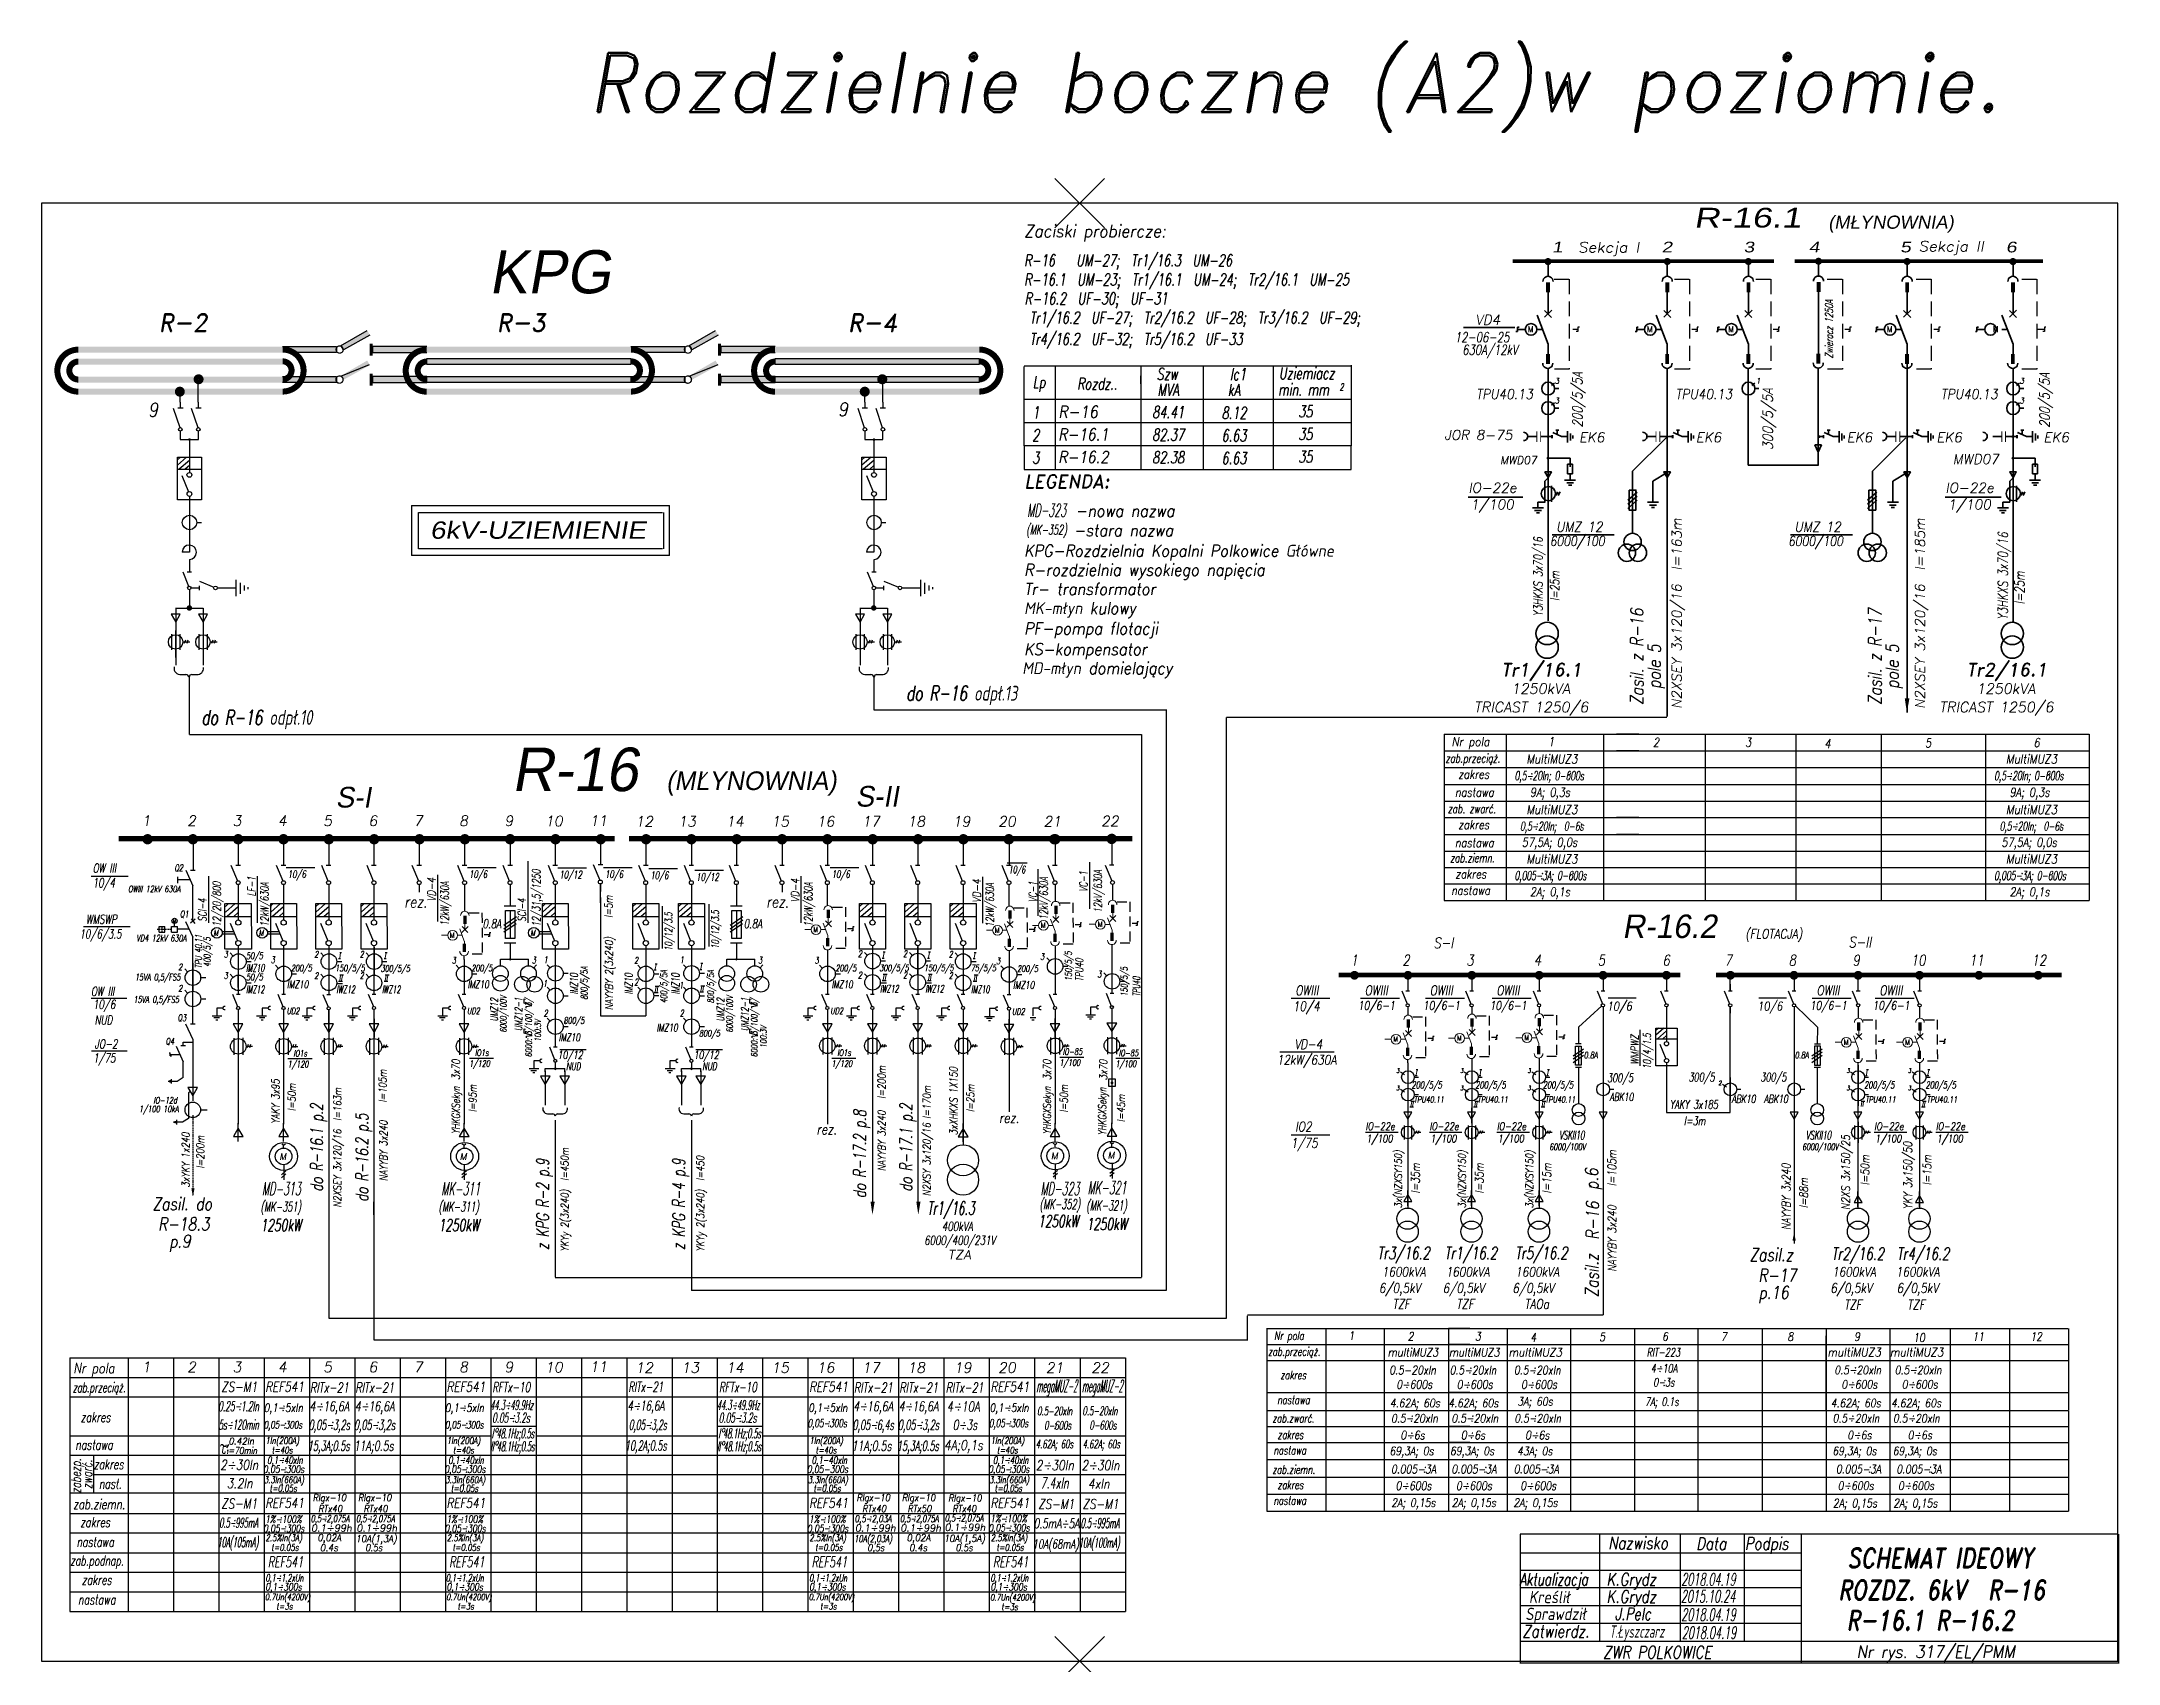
# Model space of a CAD drawing. Extents: x 0 to 420, y 0 to 328.
import ezdxf
from ezdxf.enums import TextEntityAlignment as Align

# ---------------------------------------------------------------- set-up
doc = ezdxf.new("R2010")
doc.units = 0
doc.header["$MEASUREMENT"] = 0
doc.header["$PDMODE"] = 3
doc.header["$PDSIZE"] = 5
doc.linetypes.add('DASHED', pattern=[0.75, 0.5, -0.25])
doc.linetypes.add('HIDDEN', pattern=[0.375, 0.25, -0.125])
doc.layers.get('0').update_dxf_attribs({"linetype": 'CONTINUOUS'})
for name, color, linetype in [('ALICJA', 4, 'CONTINUOUS'), ('LINIE', 4, 'CONTINUOUS'), ('STYKI', 4, 'CONTINUOUS')]:
    doc.layers.add(name, color=color, linetype=linetype)
doc.styles.add('Arial', font='arial.ttf', dxfattribs={"width": 1.3, "oblique": 10, "height": 4})
doc.styles.add('ROMAND', font='romand', dxfattribs={"width": 0.7, "oblique": 10, "height": 3.5})
doc.styles.add('ROMANS', font='romans', dxfattribs={"width": 0.8, "oblique": 10, "height": 1.99})
doc.styles.add('styl2', font='arial.ttf', dxfattribs={"oblique": 10, "height": 4})
doc.styles.add('TECHNIC', font='te______.pfb', dxfattribs={"oblique": 10, "height": 12})

msp = doc.modelspace()

# ---------------------------------------------------------------- texts
at = {"color": 1, "lineweight": 30, "style": 'ROMAND', "oblique": 10, "width": 0.95}
msp.add_text('Rozdzielnie boczne (A2)w poziomie.', height=12, dxfattribs=at).set_placement((110.54, 313.4))
at = {"color": 7, "lineweight": 35, "oblique": 10}
for s, height, style, width, p in [('R-16.1', 3.99, 'styl2', 1.3, (334.24, 290.06)), ('1', 2.16, 'Arial', 1.3, (305.53, 285.03)), ('Sekcja I', 2.09, 'ROMAND', 1.1, (310.79, 285.01)), ('2', 2.16, 'Arial', 1.3, (327.71, 285.03)), ('3', 2.16, 'Arial', 1.3, (344.28, 285.03)), ('4', 2.16, 'Arial', 1.3, (357.48, 285.03)), ('5', 2.16, 'Arial', 1.3, (375.97, 285.03)), ('Sekcja II', 2.09, 'ROMAND', 1.1, (379.68, 285.22)), ('6', 2.16, 'Arial', 1.3, (397.35, 285.03)), ('12-06-25', 2, 'ROMAND', 0.75, (285.87, 266.86)), ('630A/12kV', 2, 'ROMAND', 0.75, (287.37, 264.32)), ('TPU40.13', 2, 'ROMAND', 0.9, (290.19, 255.36)), ('3', 1.14, 'ROMANS', 0.9, (306.09, 258.47)), ('TPU40.13', 2, 'ROMAND', 0.9, (330.51, 255.36)), ('1', 1.14, 'ROMANS', 0.9, (346.8, 258.47)), ('TPU40.13', 2, 'ROMAND', 0.9, (384.19, 255.36)), ('3', 1.14, 'ROMANS', 0.9, (400.14, 258.47)), ('3', 1.14, 'ROMANS', 0.9, (306.09, 254.47)), ('3', 1.14, 'ROMANS', 0.9, (400.14, 254.47)), ('6000/100', 2, 'ROMAND', 0.8, (305.08, 225.63)), ('UMZ 12', 2, 'ROMAND', 0.9, (306.38, 228.52)), ('6000/100', 2, 'ROMAND', 0.8, (353.29, 225.63)), ('UMZ 12', 2, 'ROMAND', 0.9, (354.59, 228.52))]:
    msp.add_text(s, height=height, dxfattribs=dict(at, style=style, width=width)).set_placement(p)
at = {"color": 7, "oblique": 10}
for s, height, style, width, p in [('Zaciski probiercze:', 2.52, 'ROMAND', 0.9, (198.76, 288.08)), ('R-16   UM-27;  Tr1/16.3  UM-26', 2.394, 'ROMANS', 0.7, (198.76, 282.21)), ('R-16.1  UM-23;  Tr1/16.1  UM-24;  Tr2/16.1  UM-25                                                           ', 2.394, 'ROMANS', 0.7, (198.76, 278.33)), ('Szw', 2.394, 'ROMANS', 0.7, (225.56, 259.24)), ('Ic1', 2.394, 'ROMANS', 0.7, (240.37, 259.2)), ('Uziemiacz', 2.394, 'ROMANS', 0.7, (250.28, 259.37)), ('Lp', 2.394, 'ROMANS', 0.7, (200.48, 257.6)), ('Rozdz..     ', 2.394, 'ROMANS', 0.7, (209.48, 257.26)), ('MVA', 2.394, 'ROMANS', 0.7, (225.72, 256.01)), ('kA', 2.394, 'ROMANS', 0.7, (239.92, 256)), ('min. mm', 2.394, 'ROMANS', 0.7, (250.13, 256.08)), ('2', 1.4, 'ROMANS', 0.7, (262.58, 257.1)), ('1', 2.39, 'ROMANS', 0.7, (200.39, 251.44)), ('R-16', 2.394, 'ROMANS', 0.9, (205.66, 251.58)), ('84.41', 2.394, 'ROMANS', 0.7, (224.67, 251.51)), ('8.12', 2.394, 'ROMANS', 0.7, (238.7, 251.36)), ('35', 2.394, 'ROMANS', 0.7, (254.22, 251.66)), ('2', 2.39, 'ROMANS', 0.7, (200.39, 246.86)), ('R-16.1', 2.394, 'ROMANS', 0.85, (205.66, 247)), ('82.37', 2.394, 'ROMANS', 0.7, (224.67, 246.93)), ('6.63', 2.394, 'ROMANS', 0.7, (238.7, 246.79)), ('35', 2.394, 'ROMANS', 0.7, (254.22, 247.08)), ('3', 2.39, 'ROMANS', 0.7, (200.39, 242.28)), ('R-16.2', 2.394, 'ROMANS', 0.85, (205.66, 242.42)), ('82.38', 2.394, 'ROMANS', 0.7, (224.67, 242.36)), ('6.63', 2.394, 'ROMANS', 0.7, (238.7, 242.21)), ('35', 2.394, 'ROMANS', 0.7, (254.22, 242.5)), ('-nowa nazwa', 2.394, 'ROMANS', 0.9, (209.13, 231.55)), ('6kV-UZIEMIENIE', 3.5, 'TECHNIC', 1.2, (78.55, 227.09)), ('-stara nazwa', 2.394, 'ROMANS', 0.9, (208.77, 227.59)), ('KPG-Rozdzielnia Kopalni Polkowice Główne', 2.394, 'ROMANS', 0.9, (198.76, 223.47)), ('R-rozdzielnia wysokiego napięcia', 2.394, 'ROMANS', 0.9, (198.76, 219.6)), ('Tr- transformator', 2.394, 'ROMANS', 0.9, (198.76, 215.72)), ('MK-młyn kulowy', 2.394, 'ROMANS', 0.9, (198.76, 211.84)), ('PF-pompa flotacji', 2.394, 'ROMANS', 0.9, (198.76, 207.75)), ('KS-kompensator', 2.394, 'ROMANS', 0.9, (198.76, 203.54)), ('MD-młyn domielający', 2.394, 'ROMANS', 0.9, (198.38, 199.71)), ('do R-16 odpł.13', 2.996, 'ROMAND', 0.68, (174.91, 194.34)), ('do R-16 odpł.10', 2.996, 'ROMAND', 0.68, (32.36, 189.45)), ('Nr pola', 1.818, 'ROMAND', 0.85, (285.23, 185.14)), ('1', 1.81, 'ROMAND', 0.8, (304.75, 185.14)), ('2', 1.81, 'ROMAND', 0.8, (325.98, 185)), ('3', 1.81, 'ROMAND', 0.8, (344.6, 185)), ('4', 1.81, 'ROMAND', 0.8, (360.66, 184.74)), ('5', 1.81, 'ROMAND', 0.8, (380.99, 184.88)), ('6', 1.81, 'ROMAND', 0.8, (402.95, 184.95)), ('zab.przeciąż.', 1.8058, 'ROMANS', 0.7, (283.98, 181.79)), ('MultiMUZ3', 1.806, 'ROMANS', 0.85, (300.37, 181.62)), ('MultiMUZ3', 1.806, 'ROMANS', 0.85, (397.38, 181.62)), ('nastawa', 1.806, 'ROMANS', 0.8, (285.92, 174.9)), ('zakres', 1.806, 'ROMANS', 0.8, (286.58, 178.55)), ('0,5-20In; 0-600s', 1.8058, 'ROMANS', 0.62, (297.97, 178.25)), (':', 1.81, 'ROMANS', 0.7, (300.98, 178.44)), ('9A; 0,3s', 1.806, 'ROMANS', 0.8, (301.07, 174.9)), (':', 1.81, 'ROMANS', 0.7, (308.77, 178.44)), ('0,5-20In; 0-600s', 1.8058, 'ROMANS', 0.62, (394.98, 178.25)), (':', 1.81, 'ROMANS', 0.7, (397.99, 178.44)), ('9A; 0,3s', 1.806, 'ROMANS', 0.8, (398.08, 174.9)), (':', 1.81, 'ROMANS', 0.7, (405.78, 178.44)), ('zab. zwarć.', 1.8058, 'ROMANS', 0.7, (284.43, 171.57)), ('MultiMUZ3', 1.806, 'ROMANS', 0.85, (300.37, 171.4)), ('MultiMUZ3', 1.806, 'ROMANS', 0.85, (397.38, 171.4)), ('zakres', 1.806, 'ROMANS', 0.8, (286.58, 168.33)), ('0,5-20In;  0-6s', 1.8058, 'ROMANS', 0.62, (299.08, 168.04)), (':', 1.81, 'ROMANS', 0.7, (302.09, 168.23)), (':', 1.81, 'ROMANS', 0.7, (311.04, 168.23)), ('0,5-20In;  0-6s', 1.8058, 'ROMANS', 0.62, (396.09, 168.04)), (':', 1.81, 'ROMANS', 0.7, (399.1, 168.23)), (':', 1.81, 'ROMANS', 0.7, (408.06, 168.23)), ('nastawa', 1.806, 'ROMANS', 0.8, (285.92, 164.69)), ('57,5A; 0,0s', 1.8058, 'ROMANS', 0.8, (299.44, 164.78)), ('57,5A; 0,0s', 1.8058, 'ROMANS', 0.8, (396.45, 164.78)), ('OW III ', 1.834, 'ROMAND', 0.7, (10.35, 159.54)), ('Q2', 1.31, 'ROMANS', 0.7, (26.88, 159.86)), ('10/6', 1.497, 'ROMAND', 0.7, (49.8, 158.46)), ('10/6', 1.497, 'ROMAND', 0.7, (86.47, 158.46)), ('10/12', 1.497, 'ROMAND', 0.7, (104.74, 158.39)), ('10/6', 1.497, 'ROMAND', 0.7, (113.97, 158.46)), ('10/6', 1.497, 'ROMAND', 0.7, (123.14, 158.25)), ('10/12', 1.497, 'ROMAND', 0.7, (132.43, 157.91)), ('10/6', 1.497, 'ROMAND', 0.7, (159.82, 158.46)), ('10/6', 1.497, 'ROMAND', 0.6, (195.65, 159.4)), ('zab.ziemn.', 1.806, 'ROMANS', 0.7, (284.89, 161.62)), ('zakres', 1.806, 'ROMANS', 0.8, (285.99, 158.35)), ('0,005-3A; 0-600s', 1.8058, 'ROMANS', 0.62, (297.96, 158.04)), ('MultiMUZ3', 1.806, 'ROMANS', 0.85, (300.37, 161.4)), ('0,005-3A; 0-600s', 1.8058, 'ROMANS', 0.62, (394.97, 158.04)), ('MultiMUZ3', 1.806, 'ROMANS', 0.85, (397.38, 161.4)), ('10/4', 1.834, 'ROMAND', 0.7, (10.35, 156.57)), ('OWIII 12kV 630A', 1.3098, 'ROMANS', 0.7, (17.51, 155.59)), ('nastawa', 1.806, 'ROMANS', 0.8, (285.15, 155.03)), ('2A; 0,1s', 1.806, 'ROMANS', 0.8, (301.07, 154.76)), (':', 1.81, 'ROMANS', 0.7, (303.16, 158.23)), (':', 1.81, 'ROMANS', 0.7, (309.34, 158.23)), ('2A; 0,1s', 1.806, 'ROMANS', 0.8, (398.08, 154.76)), (':', 1.81, 'ROMANS', 0.7, (400.17, 158.23)), (':', 1.81, 'ROMANS', 0.7, (406.35, 158.23)), ('Q1', 1.31, 'ROMANS', 0.7, (27.99, 150.48)), ('rez.', 2.31, 'ROMANS', 0.8, (73.4, 152.48)), ('rez.', 2.31, 'ROMANS', 0.8, (146.58, 152.48)), ('10/6/3.5', 1.834, 'ROMAND', 0.7, (7.69, 146.23)), ('WMSWP', 1.834, 'ROMAND', 0.7, (9.01, 149.2)), ('M', 0.672, 'ROMANS', 0.8, (26.54, 149.46)), ('M', 1.2, 'ROMANS', 0.8, (34.74, 146.77)), ('M', 1.2, 'ROMANS', 0.8, (43.91, 146.77)), ('0.8A', 1.834, 'ROMAND', 0.7, (89.22, 148.29)), ('M', 1.2, 'ROMANS', 0.8, (98.86, 146.77)), ('0.8A', 1.834, 'ROMAND', 0.7, (142.03, 148.29)), ('(FLOTACJA)', 1.939, 'ROMAND', 0.8, (344.62, 146.19)), ('VD4 12kV 630A', 1.3098, 'ROMANS', 0.7, (19.18, 145.63)), ('3', 1.31, 'ROMANS', 0.7, (36.86, 142.36)), ('50/5', 1.31, 'ROMANS', 0.7, (41.38, 142.07)), ('2', 1.31, 'ROMANS', 0.7, (55.17, 142.36)), ('I', 1, 'ROMANS', 0.7, (60.16, 142.29)), ('2', 1.31, 'ROMANS', 0.7, (64.37, 142.36)), ('I', 1, 'ROMANS', 0.7, (69.36, 142.29)), ('2', 1.31, 'ROMANS', 0.7, (165.14, 142.46)), ('I', 1, 'ROMANS', 0.7, (170.13, 142.39)), ('2', 1.31, 'ROMANS', 0.7, (174.28, 142.46)), ('I', 1, 'ROMANS', 0.7, (179.27, 142.39)), ('2', 1.31, 'ROMANS', 0.7, (183.52, 142.36)), ('I', 1, 'ROMANS', 0.7, (188.51, 142.29)), ('3', 1.31, 'ROMANS', 0.7, (202, 141.89)), ('1', 2.15, 'ROMAND', 0.8, (264.81, 140.75)), ('2', 2.15, 'ROMAND', 0.8, (275.29, 140.75)), ('S-I', 2.155, 'ROMAND', 0.8, (281.59, 144.26)), ('3', 2.15, 'ROMAND', 0.8, (288.21, 140.75)), ('4', 2.15, 'ROMAND', 0.8, (301.86, 140.75)), ('5', 2.15, 'ROMAND', 0.8, (314.79, 140.75)), ('6', 2.15, 'ROMAND', 0.8, (327.9, 140.75)), ('7', 2.15, 'ROMAND', 0.8, (340.48, 140.75)), ('8', 2.15, 'ROMAND', 0.8, (353.41, 140.75)), ('S-II', 2.155, 'ROMAND', 0.8, (365.54, 144.41)), ('9', 2.15, 'ROMAND', 0.8, (366.33, 140.75)), ('10', 2.155, 'ROMAND', 0.8, (378.14, 140.75)), ('11', 2.155, 'ROMAND', 0.8, (389.92, 140.75)), ('12', 2.155, 'ROMAND', 0.8, (402.56, 140.75)), ('15VA 0,5/FS5', 1.3098, 'ROMANS', 0.7, (18.9, 137.75)), ('2', 1.31, 'ROMANS', 0.7, (27.65, 139.78)), ('3', 1.31, 'ROMANS', 0.7, (36.86, 138.05)), ('IMZ10', 1.5, 'ROMAND', 0.6, (41.35, 139.5)), ('50/5', 1.31, 'ROMANS', 0.7, (41.38, 137.76)), ('3', 1.31, 'ROMANS', 0.7, (46.37, 141.25)), ('200/5', 1.31, 'ROMANS', 0.7, (50.46, 139.58)), ('2', 1.31, 'ROMANS', 0.7, (55.17, 138.05)), ('150/5/5', 1.31, 'ROMANS', 0.7, (59.4, 139.58)), ('I', 1, 'ROMANS', 0.7, (60.16, 137.75)), ('I', 1, 'ROMANS', 0.7, (60.53, 137.75)), ('2', 1.31, 'ROMANS', 0.7, (64.37, 138.05)), ('300/5/5', 1.31, 'ROMANS', 0.6, (68.6, 139.48)), ('I', 1, 'ROMANS', 0.7, (69.36, 137.75)), ('I', 1, 'ROMANS', 0.7, (69.73, 137.75)), ('3', 1.31, 'ROMANS', 0.7, (82.98, 141.14)), ('200/5', 1.31, 'ROMANS', 0.7, (86.95, 139.58)), ('3', 1.31, 'ROMANS', 0.7, (99.18, 141.18)), ('1', 1.31, 'ROMANS', 0.7, (101.56, 141.24)), ('2', 1.31, 'ROMANS', 0.7, (119.87, 141.14)), ('I', 1, 'ROMANS', 0.7, (124, 139.99)), ('1', 1.31, 'ROMANS', 0.7, (129.1, 141.24)), ('I', 1, 'ROMANS', 0.7, (133.23, 140.09)), ('3', 1.31, 'ROMANS', 0.7, (144.95, 141.18)), ('3', 1.31, 'ROMANS', 0.7, (156.37, 141.14)), ('200/5', 1.31, 'ROMANS', 0.7, (160.6, 139.58)), ('2', 1.31, 'ROMANS', 0.7, (165.14, 138.15)), ('300/5/5', 1.31, 'ROMANS', 0.6, (169.47, 139.6)), ('I', 1, 'ROMANS', 0.7, (170.13, 137.85)), ('I', 1, 'ROMANS', 0.7, (170.5, 137.85)), ('2', 1.31, 'ROMANS', 0.7, (174.28, 138.15)), ('150/5/5', 1.31, 'ROMANS', 0.7, (178.51, 139.6)), ('I', 1, 'ROMANS', 0.7, (179.27, 137.85)), ('I', 1, 'ROMANS', 0.7, (179.64, 137.85)), ('2', 1.31, 'ROMANS', 0.7, (183.52, 138.05)), ('75/5/5', 1.31, 'ROMANS', 0.6, (187.96, 139.6)), ('I', 1, 'ROMANS', 0.7, (188.51, 137.75)), ('I', 1, 'ROMANS', 0.7, (188.88, 137.75)), ('3', 1.31, 'ROMANS', 0.7, (193.1, 141.02)), ('200/5', 1.31, 'ROMANS', 0.7, (197.34, 139.45)), ('3', 1.31, 'ROMANS', 0.7, (213.58, 138.35)), ('OW III ', 1.834, 'ROMAND', 0.7, (10, 134.63)), ('15VA 0,5/FS5', 1.3098, 'ROMANS', 0.7, (18.59, 133.22)), ('2', 1.31, 'ROMANS', 0.7, (27.65, 135.47)), ('IMZ12', 1.5, 'ROMAND', 0.6, (41.35, 135.18)), ('IMZ10', 1.56, 'ROMAND', 0.7, (49.66, 136.14)), ('IWZ12', 1.5, 'ROMAND', 0.6, (59.66, 135.18)), ('IWZ12', 1.5, 'ROMAND', 0.6, (68.86, 135.18)), ('IMZ10', 1.56, 'ROMAND', 0.7, (86.17, 136.14)), ('1', 1.31, 'ROMANS', 0.7, (101.45, 136.45)), ('2', 1.31, 'ROMANS', 0.7, (119.87, 136.72)), ('I', 1, 'ROMANS', 0.7, (124, 135.45)), ('I', 1, 'ROMANS', 0.7, (124.37, 135.45)), ('1', 1.31, 'ROMANS', 0.7, (128.99, 136.1)), ('I', 1, 'ROMANS', 0.7, (133.23, 135.55)), ('I', 1, 'ROMANS', 0.7, (133.61, 135.55)), ('IMZ10', 1.56, 'ROMAND', 0.7, (159.78, 136.14)), ('IWZ12', 1.5, 'ROMAND', 0.6, (169.63, 135.29)), ('IWZ12', 1.5, 'ROMAND', 0.6, (178.77, 135.29)), ('IMZ10', 1.5, 'ROMAND', 0.6, (188.01, 135.19)), ('IMZ10', 1.56, 'ROMAND', 0.7, (196.51, 136.02)), ('OWIII', 1.939, 'ROMAND', 0.8, (253.62, 134.75)), ('OWIII', 1.939, 'ROMAND', 0.8, (267.65, 134.75)), ('OWIII', 1.939, 'ROMAND', 0.8, (280.8, 134.75)), ('OWIII', 1.939, 'ROMAND', 0.8, (294.29, 134.75)), ('OWIII', 1.939, 'ROMAND', 0.8, (359.06, 134.75)), ('OWIII', 1.939, 'ROMAND', 0.8, (371.76, 134.75)), ('NUD ', 1.834, 'ROMAND', 0.7, (10.74, 128.83)), ('10/6', 1.834, 'ROMAND', 0.7, (10.42, 131.98)), ('Q3', 1.31, 'ROMANS', 0.7, (27.53, 129.51)), ('UD2', 1.3, 'ROMAND', 0.7, (49.56, 130.92)), ('UD2', 1.3, 'ROMAND', 0.7, (86.06, 130.92)), ('2', 1.31, 'ROMANS', 0.7, (101.56, 130.45)), ('800/5', 1.31, 'ROMANS', 0.7, (105.59, 128.97)), ('2', 1.31, 'ROMANS', 0.7, (129.1, 130.45)), ('UD2', 1.3, 'ROMAND', 0.7, (159.56, 130.92)), ('UD2', 1.3, 'ROMAND', 0.7, (196.29, 130.79)), ('10/4', 1.939, 'ROMAND', 0.8, (253.11, 131.53)), ('10/6-1', 1.71, 'ROMAND', 0.8, (266.28, 131.81)), ('10/6-1', 1.71, 'ROMAND', 0.8, (279.44, 131.81)), ('10/6-1', 1.71, 'ROMAND', 0.8, (292.93, 131.81)), ('10/6', 1.796, 'ROMAND', 0.8, (316.65, 131.64)), ('10/6', 1.796, 'ROMAND', 0.8, (347.09, 131.64)), ('10/6-1', 1.71, 'ROMAND', 0.8, (357.69, 131.81)), ('10/6-1', 1.71, 'ROMAND', 0.8, (370.39, 131.81)), ('Q4', 1.31, 'ROMANS', 0.7, (25.1, 124.75)), ('IMZ10', 1.56, 'ROMAND', 0.7, (104.62, 125.45)), ('IMZ10', 1.56, 'ROMAND', 0.7, (124.39, 127.41)), ('800/5', 1.31, 'ROMANS', 0.7, (133, 126.38)), ('1/75', 1.834, 'ROMAND', 0.7, (10.43, 121.11)), ('JO-2', 1.834, 'ROMAND', 0.7, (10.75, 123.97)), ('IO1s', 1.3, 'ROMAND', 0.7, (50.95, 122.34)), ('IO1s', 1.3, 'ROMAND', 0.7, (87.66, 122.46)), ('10/12', 1.663, 'ROMAND', 0.7, (104.38, 121.84)), ('10/12', 1.663, 'ROMAND', 0.7, (131.91, 121.84)), ('IO1s', 1.3, 'ROMAND', 0.7, (160.95, 122.46)), ('1/100', 1.3, 'ROMAND', 0.7, (205.91, 120.46)), ('IO-85', 1.3, 'ROMAND', 0.7, (206.57, 122.66)), ('IO-85', 1.3, 'ROMAND', 0.7, (217.9, 122.41)), ('12kW/630A', 1.939, 'ROMAND', 0.8, (249.88, 120.71)), ('VD-4', 1.939, 'ROMAND', 0.8, (253.43, 123.85)), ('0.8A', 1.293, 'ROMANS', 0.7, (311.98, 121.98)), ('0.8A', 1.293, 'ROMANS', 0.7, (354.66, 121.98)), ('1/120', 1.3, 'ROMAND', 0.7, (49.79, 120.14)), ('1/120', 1.3, 'ROMAND', 0.7, (86.5, 120.26)), ('NUD', 1.5, 'ROMAND', 0.7, (106.1, 119.61)), ('NUD', 1.5, 'ROMAND', 0.7, (133.64, 119.61)), ('1/120', 1.3, 'ROMAND', 0.7, (159.79, 120.26)), ('1/100', 1.3, 'ROMAND', 0.7, (217.24, 120.21)), ('3', 0.862, 'ROMANS', 0.8, (274.03, 119.04)), ('I', 0.95, 'ROMANS', 0.7, (277.95, 118.65)), ('3', 0.862, 'ROMANS', 0.8, (286.95, 119.04)), ('I', 0.95, 'ROMANS', 0.7, (290.86, 118.65)), ('3', 0.862, 'ROMANS', 0.8, (300.6, 119.04)), ('I', 0.95, 'ROMANS', 0.7, (304.51, 118.65)), ('300/5', 1.724, 'ROMANS', 0.7, (316.67, 117.16)), ('300/5', 1.724, 'ROMANS', 0.7, (333.15, 117.3)), ('300/5', 1.724, 'ROMANS', 0.7, (347.68, 117.3)), ('3', 0.862, 'ROMANS', 0.8, (365.1, 119.04)), ('I', 0.95, 'ROMANS', 0.7, (369.01, 118.65)), ('3', 0.862, 'ROMANS', 0.8, (377.54, 119.04)), ('I', 0.95, 'ROMANS', 0.7, (381.45, 118.65)), ('IO-12d', 1.31, 'ROMANS', 0.7, (22.64, 112.83)), ('3', 0.862, 'ROMANS', 0.8, (274.03, 115.52)), ('200/5/5', 1.425, 'ROMANS', 0.7, (277.11, 115.86)), ('TPU40.11', 1.235, 'ROMAND', 0.7, (277.57, 113.02)), ('3', 0.862, 'ROMANS', 0.8, (286.95, 115.52)), ('200/5/5', 1.425, 'ROMANS', 0.7, (290.03, 115.86)), ('TPU40.11', 1.235, 'ROMAND', 0.7, (290.49, 113.02)), ('3', 0.862, 'ROMANS', 0.8, (300.6, 115.52)), ('200/5/5', 1.425, 'ROMANS', 0.7, (303.68, 115.86)), ('TPU40.11', 1.235, 'ROMAND', 0.7, (304.14, 113.02)), ('ABK10', 1.615, 'ROMAND', 0.7, (317.16, 113.37)), ('YAKY 3x185', 1.724, 'ROMANS', 0.7, (329.37, 111.77)), ('2', 0.862, 'ROMANS', 0.8, (339.19, 116.56)), ('ABK10', 1.615, 'ROMAND', 0.7, (341.87, 112.95)), ('ABK10', 1.615, 'ROMAND', 0.7, (348.41, 112.95)), ('3', 0.862, 'ROMANS', 0.8, (365.1, 115.52)), ('200/5/5', 1.425, 'ROMANS', 0.7, (368.66, 115.86)), ('TPU40.11', 1.235, 'ROMAND', 0.7, (368.94, 113.02)), ('3', 0.862, 'ROMANS', 0.8, (377.54, 115.52)), ('200/5/5', 1.425, 'ROMANS', 0.7, (381.1, 115.86)), ('TPU40.11', 1.235, 'ROMAND', 0.7, (381.38, 113.02)), ('1/100 10kA', 1.31, 'ROMANS', 0.7, (19.71, 111.08)), ('rez.', 2.041, 'ROMAND', 0.8, (193.69, 108.92)), ('I', 0.95, 'ROMANS', 0.7, (276.85, 112.25)), ('I', 0.95, 'ROMANS', 0.7, (277.2, 112.25)), ('I', 0.95, 'ROMANS', 0.7, (289.77, 112.25)), ('I', 0.95, 'ROMANS', 0.7, (290.12, 112.25)), ('I', 0.95, 'ROMANS', 0.7, (303.41, 112.25)), ('I', 0.95, 'ROMANS', 0.7, (303.77, 112.25)), ('I=3m', 1.724, 'ROMANS', 0.7, (332.23, 108.46)), ('I', 0.95, 'ROMANS', 0.7, (367.91, 112.25)), ('I', 0.95, 'ROMANS', 0.7, (368.27, 112.25)), ('I', 0.95, 'ROMANS', 0.7, (380.35, 112.25)), ('I', 0.95, 'ROMANS', 0.7, (380.71, 112.25)), ('rez.', 2.041, 'ROMAND', 0.8, (156.78, 106.59)), ('1/75', 1.939, 'ROMAND', 0.8, (252.69, 103.87)), ('IO2', 1.939, 'ROMAND', 0.8, (253.59, 107.19)), ('IO-22e', 1.52, 'ROMAND', 0.8, (267.81, 107.47)), ('1/100', 1.52, 'ROMAND', 0.8, (267.99, 104.98)), ('IO-22e', 1.52, 'ROMAND', 0.8, (280.73, 107.47)), ('1/100', 1.52, 'ROMAND', 0.8, (280.9, 104.98)), ('IO-22e', 1.52, 'ROMAND', 0.8, (294.37, 107.47)), ('1/100', 1.52, 'ROMAND', 0.8, (294.55, 104.98)), ('VSKII10', 1.724, 'ROMAND', 0.6, (306.99, 105.57)), ('VSKII10', 1.724, 'ROMAND', 0.6, (356.89, 105.57)), ('IO-22e', 1.52, 'ROMAND', 0.8, (370.72, 107.47)), ('1/100', 1.52, 'ROMAND', 0.8, (370.9, 104.98)), ('IO-22e', 1.52, 'ROMAND', 0.8, (383.15, 107.47)), ('1/100', 1.52, 'ROMAND', 0.8, (383.33, 104.98)), ('6000/100V', 1.293, 'ROMAND', 0.6, (305.01, 103.42)), ('6000/100V', 1.293, 'ROMAND', 0.6, (356.15, 103.42)), ('Zasil. do', 2.586, 'ROMAND', 0.8, (22.44, 91.25)), ('Tr1/16.3', 2.646, 'ROMAND', 0.6, (179.15, 90.34)), ('R-18.3', 2.586, 'ROMAND', 0.8, (23.6, 87.16)), ('400kVA', 1.834, 'ROMAND', 0.7, (182.14, 87.06)), ('p.9', 2.586, 'ROMAND', 0.8, (25.81, 83.68)), ('6000/400/231V', 1.8337, 'ROMAND', 0.7, (178.54, 84.24)), ('Tr3/16.2', 2.514, 'ROMAND', 0.7, (270.19, 81.32)), ('Tr1/16.2', 2.514, 'ROMAND', 0.7, (283.79, 81.32)), ('Tr5/16.2', 2.514, 'ROMAND', 0.7, (298.06, 81.33)), ('Tr2/16.2', 2.514, 'ROMAND', 0.7, (362.07, 81.19)), ('Tr4/16.2', 2.514, 'ROMAND', 0.7, (375.27, 81.19)), ('TZA', 1.834, 'ROMAND', 1.1, (183.34, 81.35)), ('Zasil.z', 2.586, 'ROMAND', 0.8, (345.48, 80.97)), (' 6/0,5kV', 1.939, 'ROMAND', 0.8, (269.45, 74.53)), ('1600kVA', 1.939, 'ROMAND', 0.8, (271.13, 77.81)), (' 6/0,5kV', 1.939, 'ROMAND', 0.8, (282.37, 74.53)), ('1600kVA', 1.939, 'ROMAND', 0.8, (284.04, 77.81)), (' 6/0,5kV', 1.939, 'ROMAND', 0.8, (296.47, 74.53)), ('1600kVA', 1.939, 'ROMAND', 0.8, (298.12, 77.81)), ('p.16', 2.586, 'ROMAND', 0.8, (347.3, 73.3)), ('R-17', 2.586, 'ROMAND', 0.8, (347.26, 76.79)), (' 6/0,5kV', 1.939, 'ROMAND', 0.8, (360.77, 74.53)), ('1600kVA', 1.939, 'ROMAND', 0.8, (362.22, 77.81)), (' 6/0,5kV', 1.939, 'ROMAND', 0.8, (374.19, 74.53)), ('1600kVA', 1.939, 'ROMAND', 0.8, (375.1, 77.81)), ('TZF', 1.939, 'ROMAND', 0.8, (273.27, 71.3)), ('TZF', 1.939, 'ROMAND', 0.8, (286.19, 71.3)), ('TAOa', 1.939, 'ROMAND', 0.8, (299.97, 71.3)), ('TZF', 1.939, 'ROMAND', 0.8, (364.63, 71.16)), ('TZF', 1.939, 'ROMAND', 0.8, (377.39, 71.16)), ('zab.przeciąż.', 1.7237, 'ROMANS', 0.7, (248.1, 61.8)), ('Nr pola', 1.736, 'ROMAND', 0.7, (249.3, 65)), ('1', 1.72, 'ROMAND', 0.8, (264.39, 65)), ('multiMUZ3', 1.724, 'ROMANS', 0.85, (272.31, 61.64)), ('2', 1.72, 'ROMAND', 0.8, (276.36, 64.87)), ('multiMUZ3', 1.724, 'ROMANS', 0.85, (284.7, 61.64)), ('3', 1.72, 'ROMAND', 0.8, (289.95, 64.87)), ('multiMUZ3', 1.724, 'ROMANS', 0.9, (296.74, 61.64)), ('4', 1.72, 'ROMAND', 0.8, (301.16, 64.62)), ('5', 1.72, 'ROMAND', 0.8, (315.09, 64.75)), ('RIT-223', 1.724, 'ROMANS', 0.7, (324.69, 61.64)), ('6', 1.72, 'ROMAND', 0.8, (327.81, 64.82)), ('7', 1.72, 'ROMAND', 0.8, (339.7, 64.81)), ('8', 1.72, 'ROMAND', 0.8, (353.17, 64.81)), ('multiMUZ3', 1.724, 'ROMANS', 0.9, (361.24, 61.66)), ('9', 1.72, 'ROMAND', 0.8, (366.64, 64.81)), ('multiMUZ3', 1.724, 'ROMANS', 0.9, (373.88, 61.66)), ('10', 1.724, 'ROMAND', 0.8, (378.61, 64.62)), ('11', 1.724, 'ROMAND', 0.8, (390.58, 64.81)), ('12', 1.724, 'ROMAND', 0.8, (402.29, 64.81)), ('4-10A', 1.724, 'ROMANS', 0.7, (325.52, 58.4)), (':', 1.72, 'ROMANS', 0.7, (327.12, 58.53)), ('zakres', 1.724, 'ROMANS', 0.7, (250.58, 57.04)), (' 0-3s', 1.724, 'ROMANS', 0.7, (325.19, 55.57)), (':', 1.72, 'ROMANS', 0.7, (327.95, 55.71)), ('nastawa', 1.724, 'ROMANS', 0.7, (249.96, 52.02)), ('7A; 0.1s', 1.724, 'ROMANS', 0.7, (324.38, 51.66)), ('zab.zwarć.', 1.724, 'ROMANS', 0.7, (248.97, 48.29)), ('zakres', 1.724, 'ROMANS', 0.7, (250.02, 44.96)), ('nastawa', 1.724, 'ROMANS', 0.7, (249.22, 41.8)), ('zab.ziemn.', 1.724, 'ROMANS', 0.7, (248.97, 37.93)), ('7.4xIn', 2.175, 'ROMANS', 0.65, (202.08, 34.98)), ('zakres', 1.724, 'ROMANS', 0.7, (250.02, 34.81)), ('nastawa', 1.724, 'ROMANS', 0.7, (249.22, 31.65)), ('Nazwisko', 2.502, 'ROMANS', 0.8, (316.91, 22.68)), ('Data', 2.502, 'ROMANS', 0.8, (334.7, 22.54)), ('Podpis', 2.502, 'ROMANS', 0.8, (344.54, 22.57)), ('SCHEMAT IDEOWY ', 3.99, 'ROMAND', 0.8, (365.24, 18.88)), ('Aktualizacja', 2.5017, 'ROMANS', 0.7, (298.96, 15.32)), ('K.Grydz', 2.502, 'ROMANS', 0.8, (316.55, 15.32)), ('2018.04.19', 2.502, 'ROMANS', 0.57, (331.69, 15.29)), ('Kreślił', 2.502, 'ROMANS', 0.8, (300.87, 11.74)), ('K.Grydz', 2.502, 'ROMANS', 0.8, (316.55, 11.83)), ('2015.10.24', 2.502, 'ROMANS', 0.57, (331.61, 11.89)), ('ROZDZ. 6kV  R-16 ', 3.99, 'ROMAND', 0.8, (363.44, 12.42)), ('Sprawdził', 2.502, 'ROMANS', 0.8, (300.15, 8.33)), ('J.Pelc', 2.502, 'ROMANS', 0.75, (318.27, 8.33)), ('2018.04.19', 2.502, 'ROMANS', 0.57, (331.7, 8.18)), ('   R-16.1 R-16.2', 3.99, 'ROMAND', 0.8, (357.96, 6.3)), ('Zatwierdz.', 2.502, 'ROMANS', 0.8, (299.54, 4.82)), ('T.Łyszczarz', 2.5017, 'ROMANS', 0.6, (317.13, 4.75)), ('2018.04.19', 2.502, 'ROMANS', 0.57, (331.8, 4.52)), ('ZWR POLKOWICE', 2.5017, 'ROMANS', 0.8, (315.86, 0.56)), ('Nr rys. 317/EL/PMM', 2.5004, 'ROMANS', 0.9, (367.12, 0.66))]:
    msp.add_text(s, height=height, dxfattribs=dict(at, style=style, width=width)).set_placement(p)
at = {"color": 7, "lineweight": 35, "oblique": 10}
for s, height, style, p in [('(MŁYNOWNIA)', 2.66, 'styl2', (361.4, 289.81)), ('VD4', 2, 'ROMAND', (290.02, 270.4)), ('JOR 8-75', 2, 'ROMAND', (283.74, 247.09)), ('EK6', 2, 'ROMAND', (311.02, 246.62)), ('EK6', 2, 'ROMAND', (334.66, 246.62)), ('EK6', 2, 'ROMAND', (365.18, 246.62)), ('EK6', 2, 'ROMAND', (383.31, 246.62)), ('EK6', 2, 'ROMAND', (404.98, 246.62)), ('MWD07', 1.586, 'ROMAND', (295.07, 242.2)), ('MWD07', 2, 'ROMAND', (386.58, 242.2)), ('IO-22e', 2, 'ROMAND', (288.61, 236.41)), ('1/100', 2, 'ROMAND', (289.07, 233.04)), ('IO-22e', 2, 'ROMAND', (385.12, 236.41)), ('1/100', 2, 'ROMAND', (385.58, 233.04)), ('Tr1/16.1', 2.633, 'ROMAND', (295.25, 199.31)), ('Tr2/16.1', 2.633, 'ROMAND', (389.36, 199.31)), ('1250kVA', 2.09, 'ROMAND', (297.29, 195.72)), ('1250kVA', 2.09, 'ROMAND', (391.39, 195.72)), ('TRICAST 1250/6', 2.09, 'ROMAND', (289.77, 192)), ('TRICAST 1250/6', 2.09, 'ROMAND', (383.87, 192))]:
    msp.add_text(s, height=height, dxfattribs=dict(at, style=style)).set_placement(p)
at = {"color": 7, "oblique": 10}
for s, height, style, p in [('KPG', 8.732, 'TECHNIC', (90.47, 276.74)), ('R-2', 3.56, 'ROMAND', (23.69, 269.02)), ('R-3', 3.56, 'ROMAND', (92.09, 269.02)), ('R-4', 3.56, 'ROMAND', (163.12, 269.02)), ('LEGENDA:', 2.696, 'ROMAND', (198.76, 237.35)), ('R-16', 8.802, 'TECHNIC', (95.06, 176.03)), ('S-I', 4.191, 'TECHNIC', (59.48, 172.71)), ('(MLYNOWNIA)', 3.7721, 'TECHNIC', (126.33, 176.25)), ('S-II', 4.191, 'TECHNIC', (164.65, 172.89)), ('1    ', 2.096, 'ROMAND', (20.28, 168.98)), ('2', 2.1, 'ROMAND', (29.45, 168.98)), ('3', 2.1, 'ROMAND', (38.62, 168.98)), ('4', 2.1, 'ROMAND', (47.79, 168.98)), ('5', 2.1, 'ROMAND', (56.96, 168.98)), ('6', 2.1, 'ROMAND', (66.13, 168.98)), ('7', 2.1, 'ROMAND', (75.29, 168.98)), ('8', 2.1, 'ROMAND', (84.46, 168.98)), ('9', 2.1, 'ROMAND', (93.63, 168.98)), ('10', 2.096, 'ROMAND', (101.84, 168.93)), ('11', 2.096, 'ROMAND', (110.87, 169.03)), ('12', 2.096, 'ROMAND', (120.13, 168.85)), ('13', 2.096, 'ROMAND', (128.77, 168.85)), ('14', 2.096, 'ROMAND', (138.47, 168.85)), ('15', 2.096, 'ROMAND', (147.63, 168.85)), ('16', 2.096, 'ROMAND', (156.8, 168.85)), ('17', 2.096, 'ROMAND', (165.97, 168.85)), ('18', 2.096, 'ROMAND', (175.14, 168.85)), ('19', 2.096, 'ROMAND', (184.31, 168.85)), ('20', 2.096, 'ROMAND', (193.48, 168.85)), ('21', 2.096, 'ROMAND', (202.69, 168.85)), ('22', 2.096, 'ROMAND', (214.31, 168.92)), ('R-16.2', 4.75, 'TECHNIC', (319.74, 146.32)), ('M', 1.36, 'ROMANS', (48.11, 101.46)), ('M', 1.36, 'ROMANS', (84.61, 101.46)), ('M', 1.36, 'ROMANS', (204.19, 101.59)), ('M', 1.36, 'ROMANS', (215.66, 101.69))]:
    msp.add_text(s, height=height, dxfattribs=dict(at, style=style)).set_placement(p)
at = {"color": 7, "lineweight": 35}
for s, height, style, oblique, width, p in [('Zwieracz 1250A', 1.5861, 'ROMANS', 15, 0.7, (362.37, 263.55)), ('200/5/5A', 2, 'ROMANS', 15, 0.8, (311.68, 249.62)), ('200/5/5A', 2, 'ROMANS', 15, 0.8, (406.17, 249.51)), ('300/5/5A', 2, 'ROMANS', 15, 0.9, (350.19, 245.03)), ('Y3HKXS 3x70/16', 1.8078, 'ROMANS', 10, 0.75, (303.63, 211.37)), ('Y3HKXS 3x70/16', 2, 'ROMANS', 10, 0.75, (397.74, 210.67)), ('l=25m', 1.808, 'ROMANS', 10, 0.75, (307, 214.52)), ('l=25m', 2, 'ROMANS', 10, 0.75, (401.11, 213.82)), ('Zasil. z R-16', 2.6125, 'ROMAND', 10, 0.8, (324.01, 193.46)), ('Zasil. z R-17', 2.6125, 'ROMAND', 10, 0.8, (372.16, 193.46)), (' pole 5', 2.612, 'ROMAND', 10, 0.8, (327.51, 195.3)), (' pole 5', 2.612, 'ROMAND', 10, 0.8, (375.66, 195.3)), ('N2XSEY 3x120/16  l=163m', 1.57, 'ROMANS', 10, 0.8, (60.64, 91.79)), ('N2XSY 3x120/16 l=170m', 1.57, 'ROMANS', 10, 0.8, (179.85, 94.08))]:
    msp.add_text(s, height=height, rotation=90, dxfattribs=dict(at, style=style, oblique=oblique, width=width)).set_placement(p)
at = {"color": 7, "lineweight": 35, "style": 'ROMAND', "width": 0.9}
for p in [(300.65, 268.86), (324.76, 268.86), (341.17, 268.86), (373.27, 268.86), (394.7, 268.86)]:
    msp.add_text('M', height=1.26, dxfattribs=at).set_placement(p)
at = {"color": 6, "style": 'ROMAND', "oblique": 10}
for s, width, p, p2 in [('MD-323', 0.496063, (199.38, 231.54), (207.24, 231.54)), ('MD-313', 0.496063, (44.58, 94.27), (52.44, 94.27)), ('MK-311', 0.520661, (80.88, 94.27), (88.74, 94.27)), ('MD-323', 0.496063, (202.07, 94.31), (209.93, 94.31)), ('MK-321', 0.520661, (211.61, 94.49), (219.47, 94.49))]:
    msp.add_text(s, height=2.62, dxfattribs=dict(at, width=width)).set_placement(p, p2, align=Align.FIT)
at = {"color": 7, "lineweight": 35, "style": 'ROMANS', "oblique": 10}
for s, p in [('N2XSEY 3x120/16  l=163m', (331.75, 192.69)), ('N2XSEY 3x120/16  l=185m', (380.97, 192.69))]:
    msp.add_text(s, height=2, rotation=90, dxfattribs=at).set_placement(p)
at = {"color": 7, "oblique": 10}
for s, height, style, width, p, p2 in [('(MK-352)', 2, 'ROMAND', 0.555078, (199.21, 227.93), (207.4, 227.93)), ('(MK-351)', 2, 'ROMAND', 0.555078, (44.3, 90.96), (52.5, 90.96)), ('(MK-311)', 2, 'ROMAND', 0.555078, (80.3, 90.96), (88.5, 90.96)), ('(MK-352)', 2, 'ROMAND', 0.555078, (201.9, 91.48), (210.1, 91.48)), ('(MK-321)', 2, 'ROMAND', 0.555078, (211.35, 91.19), (219.55, 91.19)), ('1250kW', 2.41, 'ROMAND', 0.580494, (44.3, 87.03), (52.5, 87.03)), ('1250kW', 2.41, 'ROMAND', 0.580494, (80.3, 87.03), (88.5, 87.03)), ('1250kW', 2.41, 'ROMAND', 0.580494, (201.56, 87.84), (209.75, 87.84)), ('1250kW', 2.41, 'ROMAND', 0.580494, (211.35, 87.25), (219.55, 87.25)), ('0.5mA-5A', 1.99, 'ROMANS', 0.606202, (200.68, 26.89), (209.93, 26.89)), ('10A(68mA)', 1.861, 'ROMANS', 0.621036, (200.49, 22.78), (209.85, 22.78))]:
    msp.add_text(s, height=height, dxfattribs=dict(at, style=style, width=width)).set_placement(p, p2, align=Align.FIT)
at = {"color": 7, "style": 'TECHNIC', "oblique": 10}
msp.add_text('I', height=2, rotation=328.6767, dxfattribs=at).set_placement((133.1, 178.57))
at = {"color": 7, "oblique": 10}
for s, height, style, width, p in [('12/31,5/1250', 1.65, 'ROMAND', 0.7, (100.9, 148.6)), ('VC-1', 1.65, 'ROMAND', 0.7, (211.6, 155.65)), ('12kV/630A', 1.65, 'ROMAND', 0.7, (214.51, 151.41)), ('12/20/800', 1.65, 'ROMAND', 0.7, (36.27, 148.6)), ('LF-1', 1.65, 'ROMAND', 0.7, (43.31, 154.75)), ('12kW/630A', 1.65, 'ROMAND', 0.7, (45.94, 148.6)), ('VD-4', 1.65, 'ROMAND', 0.8, (79.73, 153.69)), ('12kW/630A', 1.65, 'ROMAND', 0.7, (82.37, 148.77)), ('VD-4', 1.65, 'ROMAND', 0.8, (153.28, 153.52)), ('12kW/630A', 1.65, 'ROMAND', 0.7, (155.92, 148.6)), ('VD-4', 1.65, 'ROMAND', 0.8, (190.02, 153.4)), ('12kW/630A', 1.65, 'ROMAND', 0.7, (192.65, 148.48)), ('VC-1', 1.65, 'ROMAND', 0.7, (201.37, 153.53)), ('12kV/630A', 1.65, 'ROMAND', 0.7, (203.54, 149.98)), ('SCI-4', 1.65, 'ROMAND', 0.7, (33.36, 149.6)), ('SCI-4', 1.65, 'ROMAND', 0.7, (97.99, 149.6)), ('l=5m', 1.572, 'ROMANS', 0.8, (115.48, 150.4)), ('10/12/3.5', 1.497, 'ROMAND', 0.7, (127.58, 143.69)), ('10/12/3.5', 1.497, 'ROMAND', 0.7, (137.02, 144.1)), ('TPU 40.11', 1.31, 'ROMANS', 0.7, (32.41, 140.18)), ('400/5/5', 1.31, 'ROMANS', 0.7, (34.15, 140.49)), ('NAYYBY 2(3x240)', 1.5717, 'ROMANS', 0.8, (115.57, 131.69)), ('150/5/5', 1.31, 'ROMANS', 0.7, (208.38, 137.63)), ('IMZ10', 1.56, 'ROMAND', 0.7, (108.49, 134.89)), ('800/5/5A', 1.31, 'ROMANS', 0.7, (110.43, 133.84)), ('IMZ10', 1.56, 'ROMAND', 0.7, (119.52, 134.89)), ('400/5/5A', 1.31, 'ROMANS', 0.7, (126.52, 133.11)), ('IMZ10', 1.56, 'ROMAND', 0.7, (129.02, 134.89)), ('800/5/5A', 1.31, 'ROMANS', 0.7, (136.01, 133.11)), ('TPU40', 1.56, 'ROMAND', 0.7, (210.68, 137.57)), ('150/5/5', 1.31, 'ROMANS', 0.7, (219.66, 134.5)), ('TPU40', 1.5, 'ROMAND', 0.6, (222.23, 134.47)), ('UMZ12', 1.5, 'ROMAND', 0.7, (92.29, 129.41)), ('6000/100V', 1.31, 'ROMANS', 0.7, (94.07, 127.16)), ('UMZ12-1', 1.5, 'ROMAND', 0.7, (97.22, 127.47)), ('6000: 3/100/ 3/', 1.25, 'ROMANS', 0.7, (99.15, 122.19)), ('UMZ12', 1.5, 'ROMAND', 0.7, (138.07, 129.41)), ('6000/100V', 1.31, 'ROMANS', 0.7, (139.84, 127.16)), ('UMZ12-1', 1.5, 'ROMAND', 0.7, (142.99, 127.47)), ('6000: 3/100/ 3/', 1.25, 'ROMANS', 0.7, (144.79, 122.19)), ('100:3V', 1.25, 'ROMANS', 0.7, (101.01, 125.31)), ('100:3V', 1.25, 'ROMANS', 0.7, (146.65, 124.05)), ('WMPWZ', 1.567, 'ROMAND', 0.8, (323.02, 120.66)), ('10/4/1.5', 1.567, 'ROMAND', 0.7, (325.53, 119.78)), ('YAKY 3x95', 1.572, 'ROMANS', 0.8, (48.11, 108.69)), ('l=105m', 1.572, 'ROMANS', 0.8, (69.77, 113.02)), ('3x70', 1.572, 'ROMANS', 0.8, (84.6, 117.6)), ('l=200m', 1.572, 'ROMANS', 0.8, (170.7, 113.79)), ('3xXHKXS 1X150', 1.5717, 'ROMANS', 0.8, (185.26, 106.42)), ('3x70', 1.572, 'ROMANS', 0.8, (204.2, 117.56)), ('3x70', 1.572, 'ROMANS', 0.8, (215.55, 117.55)), ('l=50m', 1.572, 'ROMANS', 0.8, (51.38, 111.29)), ('YHKGXSekyn ', 1.5717, 'ROMANS', 0.75, (84.59, 106.61)), ('l=95m', 1.572, 'ROMANS', 0.8, (87.98, 111.05)), ('l=25m', 1.572, 'ROMANS', 0.8, (188.68, 111.1)), ('YHKGXSekyn ', 1.5717, 'ROMANS', 0.75, (204.19, 106.58)), ('l=50m', 1.572, 'ROMANS', 0.8, (207.58, 111.02)), ('YHKGXSekyn ', 1.5717, 'ROMANS', 0.75, (215.34, 106.39)), ('l=45m', 1.572, 'ROMANS', 0.8, (219.14, 109.06)), ('do R-16.1 p.2', 2.5148, 'ROMAND', 0.7, (56.91, 95.01)), ('do R-16.2 p.5', 2.5148, 'ROMAND', 0.7, (66.06, 92.97)), ('NAYYBY 3x240', 1.5717, 'ROMANS', 0.8, (69.95, 97.11)), ('do R-17.2 p.8', 2.5148, 'ROMAND', 0.7, (166.77, 93.71)), ('NAYYBY 3x240', 1.5717, 'ROMANS', 0.8, (170.72, 99.12)), ('do R-17.1 p.2', 2.5148, 'ROMAND', 0.7, (176.12, 95.01)), ('3xYKY 1x240', 1.5717, 'ROMANS', 0.8, (29.93, 95.82)), ('l=200m', 1.572, 'ROMANS', 0.8, (32.89, 99.66)), ('N2XS 3x150/25', 1.7237, 'ROMANS', 0.8, (365.81, 91.26)), ('YKY 3x150/50', 1.7237, 'ROMANS', 0.8, (378.37, 91.39)), ('z KPG R-2 p.9', 2.5148, 'ROMAND', 0.7, (102.62, 83.24)), ('YKYy 2(3x240)  l=450m', 1.5717, 'ROMANS', 0.8, (106.62, 82.84)), ('z KPG R-4 p.9', 2.5148, 'ROMAND', 0.7, (130.15, 83.24)), ('YKYy 2(3x240)  l=450', 1.5717, 'ROMANS', 0.8, (134.04, 82.84)), ('3x(NZXSY150)', 1.52, 'ROMANS', 0.8, (275.17, 91.64)), ('3x(NZXSY150)', 1.52, 'ROMANS', 0.8, (288.08, 91.64)), ('3x(NZXSY150)', 1.52, 'ROMANS', 0.8, (301.73, 91.64)), ('l=105m', 1.724, 'ROMANS', 0.8, (318.52, 96.08)), ('l=50m', 1.724, 'ROMANS', 0.8, (369.71, 96.27)), ('l=15m', 1.724, 'ROMANS', 0.8, (382.25, 96.27)), ('l=35m', 1.724, 'ROMANS', 0.8, (278.78, 94.61)), ('l=35m', 1.724, 'ROMANS', 0.8, (291.69, 94.61)), ('l=15m', 1.724, 'ROMANS', 0.8, (305.34, 94.61)), ('p.6', 2.586, 'ROMAND', 0.8, (314.85, 95.37)), ('NAYYBY 3x240', 1.7237, 'ROMANS', 0.8, (353.77, 87.22)), ('l=88m', 1.724, 'ROMANS', 0.8, (357.31, 91.64)), ('R-16', 2.586, 'ROMAND', 0.8, (315.04, 85.28)), ('NAYYBY 3x240', 1.7237, 'ROMANS', 0.8, (318.54, 78.79)), ('Zasil.z', 2.586, 'ROMAND', 0.8, (314.92, 73.64))]:
    msp.add_text(s, height=height, rotation=90, dxfattribs=dict(at, style=style, width=width)).set_placement(p)
at = {"color": 7, "lineweight": 0, "style": 'ROMAND', "width": 0.9}
for p in [(82.59, 146.36), (156.1, 147.52), (192.83, 147.39), (202.12, 148.37), (213.63, 148.59), (273.42, 125.35), (286.31, 125.55), (299.93, 125.65), (364.53, 124.72), (376.94, 124.72)]:
    msp.add_text('M', height=1.06, dxfattribs=at).set_placement(p)
at = {"color": 7, "lineweight": 25, "oblique": 10}
for s, height, style, width, p in [('Nr pola', 2.096, 'ROMAND', 0.8, (6.43, 58.26)), ('ZS-M1', 1.991, 'ROMANS', 0.78, (36.36, 54.53)), ('REF541', 1.991, 'ROMANS', 0.78, (45.26, 54.53)), ('RITx-21', 1.991, 'ROMANS', 0.72, (54.31, 54.37)), ('RITx-21', 1.991, 'ROMANS', 0.72, (63.48, 54.37)), ('REF541', 1.991, 'ROMANS', 0.78, (81.93, 54.53)), ('RFTx-10', 1.991, 'ROMANS', 0.65, (91.19, 54.46)), ('RITx-21', 1.991, 'ROMANS', 0.65, (118.68, 54.53)), ('RFTx-10', 1.991, 'ROMANS', 0.65, (137.03, 54.46)), ('REF541', 1.991, 'ROMANS', 0.78, (155.28, 54.53)), ('RITx-21', 1.991, 'ROMANS', 0.72, (164.33, 54.37)), ('RITx-21', 1.991, 'ROMANS', 0.72, (173.5, 54.37)), ('RITx-21', 1.991, 'ROMANS', 0.7, (182.91, 54.37)), ('REF541', 1.991, 'ROMANS', 0.78, (191.96, 54.53)), ('megaMUZ-2', 2.5, 'ROMANS', 0.35, (210.46, 54.44)), ('0.25-1.2In', 1.991, 'ROMANS', 0.56, (35.72, 50.59)), (':', 1.99, 'ROMANS', 0.7, (39.83, 50.81)), ('0,1-5xIn', 1.65, 'ROMANS', 0.8, (44.96, 50.47)), (':', 1.5, 'ROMANS', 0.75, (48.63, 50.66)), ('4-16,6A', 1.991, 'ROMANS', 0.7, (54.21, 50.59)), (':', 1.99, 'ROMANS', 0.7, (56.1, 50.77)), ('4-16,6A', 1.991, 'ROMANS', 0.7, (63.38, 50.59)), (':', 1.99, 'ROMANS', 0.7, (65.27, 50.77)), ('0,1-5xIn', 1.65, 'ROMANS', 0.8, (81.6, 50.47)), (':', 1.5, 'ROMANS', 0.75, (85.27, 50.66)), ('44.3-49.9Hz', 1.9909, 'ROMANS', 0.47, (90.77, 50.83)), (':', 1.99, 'ROMANS', 0.7, (94.13, 51.01)), ('4-16,6A', 1.991, 'ROMANS', 0.65, (118.54, 50.7)), (':', 1.99, 'ROMANS', 0.7, (120.31, 50.87)), ('44.3-49.9Hz', 1.9909, 'ROMANS', 0.47, (136.61, 50.83)), (':', 1.99, 'ROMANS', 0.7, (139.97, 51.01)), ('0,1-5xIn', 1.65, 'ROMANS', 0.8, (155.11, 50.47)), (':', 1.5, 'ROMANS', 0.75, (158.77, 50.66)), ('4-16,6A', 1.991, 'ROMANS', 0.7, (164.23, 50.59)), (':', 1.99, 'ROMANS', 0.7, (166.12, 50.77)), ('4-16,6A', 1.991, 'ROMANS', 0.7, (173.4, 50.59)), (':', 1.99, 'ROMANS', 0.7, (175.29, 50.77)), ('4-10A', 1.991, 'ROMANS', 0.75, (183.12, 50.53)), (':', 1.99, 'ROMANS', 0.7, (185.17, 50.77)), ('0,1-5xIn', 1.65, 'ROMANS', 0.8, (191.78, 50.47)), (':', 1.5, 'ROMANS', 0.75, (195.44, 50.66)), ('zakres', 1.991, 'ROMANS', 0.7, (7.92, 48.38)), ('5s-120min', 1.991, 'ROMANS', 0.53, (35.8, 46.85)), (':', 1.99, 'ROMANS', 0.7, (38, 47.04)), ('0,05-300s', 1.5, 'ROMANS', 0.7, (44.94, 47.09)), (':', 1.5, 'ROMANS', 0.75, (48.94, 47.14)), ('0,05-3,2s', 1.991, 'ROMANS', 0.6, (54.03, 46.82)), (':', 1.99, 'ROMANS', 0.7, (58.42, 47.09)), ('0,05-3,2s', 1.991, 'ROMANS', 0.6, (63.19, 46.82)), (':', 1.99, 'ROMANS', 0.7, (67.59, 47.09)), ('0,05-300s', 1.5, 'ROMANS', 0.7, (81.62, 47.09)), (':', 1.5, 'ROMANS', 0.75, (85.61, 47.14)), ('I 48.1Hz;0.5s', 1.9909, 'ROMANS', 0.43, (91.09, 45.1)), ('0.05-3.2s', 1.991, 'ROMANS', 0.55, (91.14, 48.27)), ('o', 1.2, 'ROMANS', 0.8, (91.68, 46.33)), (':', 1.99, 'ROMANS', 0.7, (95.15, 48.44)), ('0,05-3,2s', 1.991, 'ROMANS', 0.55, (118.81, 46.82)), (':', 1.99, 'ROMANS', 0.7, (122.83, 47.06)), ('I 48.1Hz;0.5s', 1.9909, 'ROMANS', 0.43, (136.93, 45.1)), ('0.05-3.2s', 1.991, 'ROMANS', 0.55, (136.98, 48.27)), ('o', 1.2, 'ROMANS', 0.8, (137.52, 46.33)), (':', 1.99, 'ROMANS', 0.7, (140.99, 48.44)), ('0,05-300s', 1.65, 'ROMANS', 0.65, (154.96, 47.35)), (':', 1.5, 'ROMANS', 0.75, (158.96, 47.51)), ('0,05-6,4s', 1.991, 'ROMANS', 0.6, (164.05, 46.82)), (':', 1.99, 'ROMANS', 0.7, (168.44, 47.09)), ('0,05-3,2s', 1.991, 'ROMANS', 0.6, (173.22, 46.82)), (':', 1.99, 'ROMANS', 0.7, (177.61, 47.09)), ('0-3s', 1.991, 'ROMANS', 0.7, (184.32, 46.82)), (':', 1.99, 'ROMANS', 0.7, (186.14, 46.97)), ('0,05-300s', 1.65, 'ROMANS', 0.65, (191.64, 47.35)), (':', 1.5, 'ROMANS', 0.75, (195.63, 47.51)), ('nastawa', 1.991, 'ROMANS', 0.7, (6.83, 42.8)), ('1', 0.805, 'ROMANS', 0.6, (37.32, 41.94)), ('=70min', 1.38, 'ROMANS', 0.8, (37.78, 41.95)), ('0.42In', 1.38, 'ROMANS', 0.9, (37.83, 43.84)), ('1In(200A)', 1.38, 'ROMANS', 0.75, (45.31, 43.95)), ('t=40s', 1.3, 'ROMANS', 0.8, (46.56, 42.06)), ('15,3A;0.5s', 1.991, 'ROMANS', 0.6, (53.87, 42.58)), ('11A;0.5s', 1.991, 'ROMANS', 0.7, (63.16, 42.58)), ('1In(200A)', 1.38, 'ROMANS', 0.75, (81.98, 43.95)), ('t=40s', 1.3, 'ROMANS', 0.8, (83.23, 42.06)), ('II 48.1Hz;0.5s', 1.9909, 'ROMANS', 0.43, (90.82, 42.47)), ('o', 1.2, 'ROMANS', 0.8, (91.68, 43.69)), ('10,2A;0.5s', 1.991, 'ROMANS', 0.6, (118.01, 42.64)), ('II 48.1Hz;0.5s', 1.9909, 'ROMANS', 0.43, (136.66, 42.47)), ('o', 1.2, 'ROMANS', 0.8, (137.52, 43.69)), ('1In(200A)', 1.38, 'ROMANS', 0.75, (155.33, 43.95)), ('t=40s', 1.3, 'ROMANS', 0.8, (156.58, 42.06)), ('11A;0.5s', 1.991, 'ROMANS', 0.7, (163.88, 42.58)), ('15,3A;0.5s', 1.991, 'ROMANS', 0.6, (173.05, 42.58)), ('4A;0,1s', 1.991, 'ROMANS', 0.8, (182.56, 42.72)), ('1In(200A)', 1.38, 'ROMANS', 0.75, (192, 43.95)), ('t=40s', 1.3, 'ROMANS', 0.8, (193.25, 42.06)), ('zakres', 1.991, 'ROMANS', 0.7, (10.56, 38.85)), ('2-30In', 1.99, 'ROMANS', 0.8, (36.13, 38.74)), (':', 1.99, 'ROMANS', 0.7, (38.27, 38.95)), ('0,05-300s', 1.5, 'ROMANS', 0.75, (44.8, 38.11)), ('0,1-40xIn', 1.5, 'ROMANS', 0.7, (45.63, 39.94)), (':', 1.5, 'ROMANS', 0.75, (48.51, 40.11)), (':', 1.5, 'ROMANS', 0.75, (49.02, 38.21)), ('0,05-300s', 1.5, 'ROMANS', 0.75, (81.47, 38.11)), ('0,1-40xIn', 1.5, 'ROMANS', 0.7, (82.27, 39.94)), (':', 1.5, 'ROMANS', 0.75, (85.15, 40.11)), (':', 1.5, 'ROMANS', 0.75, (85.7, 38.21)), ('0,05-300s', 1.5, 'ROMANS', 0.75, (154.82, 38.11)), ('0,1-40xIn', 1.5, 'ROMANS', 0.7, (155.77, 39.94)), ('0,05-300s', 1.5, 'ROMANS', 0.75, (191.49, 38.11)), ('0,1-40xIn', 1.5, 'ROMANS', 0.7, (192.45, 39.94)), (':', 1.5, 'ROMANS', 0.75, (195.37, 40.08)), (':', 1.5, 'ROMANS', 0.75, (195.72, 38.21)), ('2-30In', 1.99, 'ROMANS', 0.8, (201.13, 38.66)), (':', 1.99, 'ROMANS', 0.7, (203.27, 38.86)), ('2-30In', 1.99, 'ROMANS', 0.8, (210.36, 38.66)), (':', 1.99, 'ROMANS', 0.7, (212.5, 38.86)), ('nast.', 1.991, 'ROMANS', 0.7, (11.61, 34.91)), ('3.2In', 1.991, 'ROMANS', 0.8, (37.45, 35.01)), ('3.3In(660A)', 1.38, 'ROMANS', 0.75, (44.98, 36.02)), ('t=0.05s', 1.38, 'ROMANS', 0.75, (46.11, 34.3)), ('RIgx-10', 1.415, 'ROMANS', 0.85, (54.85, 32.39)), ('RIgx-10', 1.415, 'ROMANS', 0.85, (64.02, 32.39)), ('3.3In(660A)', 1.38, 'ROMANS', 0.75, (81.65, 36.02)), ('t=0.05s', 1.38, 'ROMANS', 0.75, (82.78, 34.3)), ('3.3In(660A)', 1.38, 'ROMANS', 0.75, (155, 36.02)), ('t=0.05s', 1.38, 'ROMANS', 0.75, (156.13, 34.3)), ('RIgx-10', 1.415, 'ROMANS', 0.85, (164.88, 32.39)), ('RIgx-10', 1.415, 'ROMANS', 0.85, (174.04, 32.39)), ('RIgx-10', 1.415, 'ROMANS', 0.85, (183.41, 32.3)), ('3.3In(660A)', 1.38, 'ROMANS', 0.75, (191.67, 36.02)), ('t=0.05s', 1.38, 'ROMANS', 0.75, (192.8, 34.3)), ('4xIn', 1.991, 'ROMANS', 0.8, (211.68, 34.92)), ('ZS-M1', 1.991, 'ROMANS', 0.78, (36.36, 30.9)), ('REF541', 1.991, 'ROMANS', 0.78, (45.26, 31.01)), ('1%-100%', 1.5, 'ROMANS', 0.75, (45.23, 27.99)), ('0,5-2,075A', 1.415, 'ROMANS', 0.7, (54.45, 28.16)), ('RTx40', 1.415, 'ROMANS', 0.85, (55.97, 30.18)), ('0,5-2,075A', 1.415, 'ROMANS', 0.7, (63.62, 28.16)), ('RTx40', 1.415, 'ROMANS', 0.85, (65.14, 30.18)), ('REF541', 1.991, 'ROMANS', 0.78, (81.93, 31.01)), ('1%-100%', 1.5, 'ROMANS', 0.75, (81.9, 27.99)), ('REF541', 1.991, 'ROMANS', 0.78, (155.28, 31.01)), ('1%-100%', 1.5, 'ROMANS', 0.75, (155.25, 27.99)), ('0,5-2,03A', 1.415, 'ROMANS', 0.75, (164.47, 28.16)), ('RTx40', 1.415, 'ROMANS', 0.85, (165.99, 30.18)), ('0,5-2,075A', 1.415, 'ROMANS', 0.7, (173.64, 28.16)), ('RTx50', 1.415, 'ROMANS', 0.85, (175.16, 30.18)), ('0,5-2,075A', 1.415, 'ROMANS', 0.7, (182.72, 28.27)), ('RTx40', 1.415, 'ROMANS', 0.85, (184.24, 30.17)), ('REF541', 1.991, 'ROMANS', 0.78, (191.96, 31.01)), ('1%-100%', 1.5, 'ROMANS', 0.75, (191.92, 28.13)), ('ZS-M1', 1.991, 'ROMANS', 0.78, (201.63, 30.81)), ('ZS-M1', 1.991, 'ROMANS', 0.78, (210.6, 30.81)), ('zakres', 1.991, 'ROMANS', 0.7, (7.82, 27.13)), ('10A(105mA)', 1.991, 'ROMANS', 0.5, (35.58, 23.09)), ('0.5-995mA', 1.991, 'ROMANS', 0.5, (35.94, 27.04)), (':', 1.99, 'ROMANS', 0.7, (38.61, 27.23)), ('0,05-300s', 1.5, 'ROMANS', 0.75, (44.83, 26.11)), ('2.5%In(3A)', 1.38, 'ROMANS', 0.75, (45.31, 24.29)), (':', 1.5, 'ROMANS', 0.75, (48.11, 28.07)), (':', 1.5, 'ROMANS', 0.75, (48.99, 26.25)), ('0,02A', 1.415, 'ROMANS', 0.9, (55.81, 24.29)), (':', 1.41, 'ROMANS', 0.85, (57.14, 28.35)), (':', 1.41, 'ROMANS', 0.85, (58.22, 26.46)), (':', 1.41, 'ROMANS', 0.85, (66.31, 28.35)), (':', 1.41, 'ROMANS', 0.85, (67.39, 26.46)), ('0,05-300s', 1.5, 'ROMANS', 0.75, (81.51, 26.11)), ('2.5%In(3A)', 1.38, 'ROMANS', 0.75, (81.99, 24.29)), (':', 1.5, 'ROMANS', 0.75, (84.79, 28.07)), (':', 1.5, 'ROMANS', 0.75, (85.67, 26.25)), ('0,05-300s', 1.5, 'ROMANS', 0.75, (154.85, 26.11)), ('2.5%In(3A)', 1.38, 'ROMANS', 0.75, (155.33, 24.29)), (':', 1.5, 'ROMANS', 0.75, (158.13, 28.07)), (':', 1.5, 'ROMANS', 0.75, (159.02, 26.25)), ('10A(2,03A)', 1.415, 'ROMANS', 0.73, (164.37, 24.07)), (':', 1.41, 'ROMANS', 0.85, (167.38, 28.35)), (':', 1.41, 'ROMANS', 0.85, (168.24, 26.46)), ('0,02A', 1.415, 'ROMANS', 0.9, (175, 24.29)), (':', 1.41, 'ROMANS', 0.85, (176.33, 28.35)), (':', 1.41, 'ROMANS', 0.85, (177.41, 26.46)), (':', 1.41, 'ROMANS', 0.85, (185.44, 28.36)), (':', 1.41, 'ROMANS', 0.85, (186.47, 26.5)), ('0,05-300s', 1.5, 'ROMANS', 0.75, (191.53, 26.26)), ('2.5%In(3A)', 1.38, 'ROMANS', 0.75, (192.01, 24.29)), (':', 1.5, 'ROMANS', 0.75, (194.81, 28.22)), (':', 1.5, 'ROMANS', 0.75, (195.69, 26.4)), ('10A(100mA)', 1.991, 'ROMANS', 0.5, (209.81, 23)), ('0.5-995mA', 1.991, 'ROMANS', 0.5, (210.18, 26.95)), (':', 1.99, 'ROMANS', 0.7, (212.85, 27.14)), ('zab.podnap.', 1.99, 'ROMANS', 0.67, (5.82, 19.37)), ('nastawa', 1.991, 'ROMANS', 0.7, (7.07, 23.14)), ('REF541', 2.179, 'ROMANS', 0.65, (45.78, 19)), ('t=0.05s', 1.38, 'ROMANS', 0.75, (46.45, 22.33)), ('0.4s', 1.415, 'ROMANS', 0.9, (56.32, 22.27)), ('0.5s', 1.415, 'ROMANS', 0.85, (65.49, 22.27)), ('REF541', 2.179, 'ROMANS', 0.65, (82.45, 19)), ('t=0.05s', 1.38, 'ROMANS', 0.75, (83.12, 22.33)), ('REF541', 2.179, 'ROMANS', 0.65, (155.8, 19)), ('t=0.05s', 1.38, 'ROMANS', 0.75, (156.47, 22.33)), ('0,5s', 1.415, 'ROMANS', 0.85, (167.04, 22.27)), ('0.4s', 1.415, 'ROMANS', 0.9, (175.51, 22.27)), ('0.5s', 1.415, 'ROMANS', 0.85, (184.9, 22.24)), ('REF541', 2.179, 'ROMANS', 0.65, (192.47, 19)), ('t=0.05s', 1.38, 'ROMANS', 0.75, (193.14, 22.33)), ('zakres', 1.991, 'ROMANS', 0.7, (8.14, 15.47)), ('0,1-1.2xUn', 1.5, 'ROMANS', 0.65, (45.3, 16.11)), (':', 1.5, 'ROMANS', 0.75, (47.94, 16.27)), ('0,1-1.2xUn', 1.5, 'ROMANS', 0.65, (81.78, 16.11)), (':', 1.5, 'ROMANS', 0.75, (84.42, 16.27)), ('0,1-1.2xUn', 1.5, 'ROMANS', 0.65, (155.28, 16.11)), (':', 1.5, 'ROMANS', 0.75, (157.94, 16.25)), ('0,1-1.2xUn', 1.5, 'ROMANS', 0.65, (191.95, 16.11)), (':', 1.5, 'ROMANS', 0.75, (194.61, 16.25)), ('nastawa', 1.991, 'ROMANS', 0.7, (7.39, 11.48)), ('0.7Un(4200V)', 1.3, 'ROMANS', 0.65, (45.2, 12.36)), ('0,1-300s', 1.5, 'ROMANS', 0.75, (45.25, 14.28)), (':', 1.5, 'ROMANS', 0.75, (48.27, 14.38)), ('0.7Un(4200V)', 1.3, 'ROMANS', 0.65, (81.87, 12.36)), ('0,1-300s', 1.5, 'ROMANS', 0.75, (81.92, 14.28)), (':', 1.5, 'ROMANS', 0.75, (84.94, 14.38)), ('0.7Un(4200V)', 1.3, 'ROMANS', 0.65, (155.22, 12.36)), ('0,1-300s', 1.5, 'ROMANS', 0.75, (155.27, 14.28)), (':', 1.5, 'ROMANS', 0.75, (158.29, 14.38)), ('0.7Un(4200V)', 1.3, 'ROMANS', 0.65, (191.89, 12.26)), ('0,1-300s', 1.5, 'ROMANS', 0.75, (191.95, 14.28)), (':', 1.5, 'ROMANS', 0.75, (194.96, 14.38)), ('t=3s', 1.3, 'ROMANS', 0.8, (47.46, 10.45)), ('t=3s', 1.3, 'ROMANS', 0.8, (84.13, 10.45)), ('t=3s', 1.3, 'ROMANS', 0.8, (157.48, 10.45)), ('t=3s', 1.3, 'ROMANS', 0.8, (194.15, 10.36))]:
    msp.add_text(s, height=height, dxfattribs=dict(at, style=style, width=width)).set_placement(p)
at = {"color": 7, "lineweight": 25, "style": 'ROMAND', "oblique": 10}
for s, height, p in [('1    ', 2.096, (20.28, 58.48)), ('2', 2.1, (29.45, 58.48)), ('3', 2.1, (38.62, 58.48)), ('4', 2.1, (47.79, 58.48)), ('5', 2.1, (56.96, 58.48)), ('6', 2.1, (66.13, 58.48)), ('7', 2.1, (75.29, 58.48)), ('8', 2.1, (84.46, 58.48)), ('9', 2.1, (93.63, 58.48)), ('10', 2.096, (101.84, 58.43)), ('11', 2.096, (110.87, 58.53)), ('12', 2.096, (120.13, 58.35)), ('13', 2.096, (129.43, 58.35)), ('14', 2.096, (138.47, 58.35)), ('15', 2.096, (147.63, 58.35)), ('16', 2.096, (156.8, 58.35)), ('17', 2.096, (165.97, 58.35)), ('18', 2.096, (175.14, 58.35)), ('19', 2.096, (184.55, 58.35)), ('20', 2.096, (193.48, 58.35)), ('21', 2.096, (203.16, 58.35)), ('22', 2.096, (212.34, 58.35))]:
    msp.add_text(s, height=height, dxfattribs=at).set_placement(p)
at = {"color": 7, "lineweight": 30, "style": 'ROMANS', "oblique": 10}
for s, height, width, p in [('0.5-20xIn', 1.726, 0.8, (272.61, 58.04)), ('0.5-20xIn', 1.726, 0.8, (284.83, 58.04)), (':', 1.73, 0.7, (288.68, 58.24)), ('0.5-20xIn', 1.726, 0.8, (297.84, 58.04)), (':', 1.73, 0.7, (301.69, 58.24)), ('0.5-20xIn', 1.726, 0.8, (362.65, 58.06)), (':', 1.73, 0.7, (366.5, 58.26)), ('0.5-20xIn', 1.726, 0.8, (374.86, 58.06)), (':', 1.73, 0.7, (378.71, 58.26)), ('0-600s', 1.726, 0.8, (274.04, 55.14)), (':', 1.73, 0.7, (275.94, 55.28)), ('0-600s', 1.726, 0.8, (286.27, 55.14)), (':', 1.73, 0.7, (288.17, 55.28)), ('0-600s', 1.726, 0.8, (299.28, 55.14)), (':', 1.73, 0.7, (301.17, 55.28)), ('0-600s', 1.726, 0.8, (364.08, 55.16)), (':', 1.73, 0.7, (365.98, 55.3)), ('0-600s', 1.726, 0.8, (376.29, 55.16)), (':', 1.73, 0.7, (378.19, 55.3)), ('0.5-20xIn', 1.726, 0.6, (201.39, 49.75)), ('0.5-20xIn', 1.726, 0.6, (210.55, 49.8)), ('4.62A; 60s', 1.726, 0.8, (272.75, 51.38)), ('4.62A; 60s', 1.726, 0.8, (284.57, 51.38)), ('3A; 60s', 1.726, 0.8, (298.54, 51.71)), ('4.62A; 60s', 1.726, 0.8, (361.93, 51.38)), ('4.62A; 60s', 1.726, 0.8, (374.14, 51.38)), ('0-600s', 1.726, 0.6, (202.82, 46.85)), (':', 1.73, 0.7, (204.72, 46.98)), ('0-600s', 1.726, 0.6, (211.98, 46.9)), ('0.5-20xIn', 1.726, 0.8, (272.98, 48.28)), ('0-6s', 1.726, 0.8, (274.88, 44.88)), (':', 1.73, 0.7, (276.75, 45.09)), (':', 1.73, 0.7, (276.84, 48.49)), ('0.5-20xIn', 1.726, 0.8, (285.2, 48.28)), ('0-6s', 1.726, 0.8, (287.1, 44.88)), (':', 1.73, 0.7, (288.97, 45.09)), (':', 1.73, 0.7, (289.07, 48.49)), ('0.5-20xIn', 1.726, 0.8, (297.91, 48.28)), ('0-6s', 1.726, 0.8, (300.11, 44.88)), (':', 1.73, 0.7, (301.78, 48.49)), (':', 1.73, 0.7, (301.98, 45.09)), ('0.5-20xIn', 1.726, 0.8, (362.3, 48.29)), ('0-6s', 1.726, 0.8, (365.28, 44.9)), (':', 1.73, 0.7, (365.96, 48.53)), ('0.5-20xIn', 1.726, 0.8, (374.51, 48.29)), ('0-6s', 1.726, 0.8, (377.49, 44.9)), (':', 1.73, 0.7, (378.17, 48.53)), ('4.62A; 60s', 1.726, 0.6, (201.11, 43.08)), ('4.62A; 60s', 1.726, 0.6, (210.57, 43.08)), ('69,3A; 0s', 1.726, 0.8, (272.67, 41.68)), ('69,3A; 0s', 1.726, 0.8, (284.9, 41.68)), ('43A; 0s', 1.726, 0.8, (298.47, 41.66)), ('69,3A; 0s', 1.726, 0.8, (362.25, 41.68)), (':', 1.73, 0.7, (367.2, 45.05)), ('69,3A; 0s', 1.726, 0.8, (374.46, 41.68)), (':', 1.73, 0.7, (379.41, 45.05)), ('0.005-3A', 1.726, 0.8, (272.97, 38)), (':', 1.73, 0.7, (279.47, 38.15)), ('0.005-3A', 1.726, 0.8, (285.2, 38)), (':', 1.73, 0.7, (291.69, 38.15)), ('0.005-3A', 1.726, 0.8, (297.81, 38)), (':', 1.73, 0.7, (304.3, 38.15)), ('0.005-3A', 1.726, 0.8, (362.97, 38.01)), (':', 1.73, 0.7, (369.47, 38.16)), ('0.005-3A', 1.726, 0.8, (375.18, 38.01)), (':', 1.73, 0.7, (381.68, 38.16)), ('0-600s', 1.726, 0.8, (273.89, 34.64)), (':', 1.73, 0.7, (275.76, 34.85)), ('0-600s', 1.726, 0.8, (286.11, 34.64)), (':', 1.73, 0.7, (287.98, 34.85)), ('0-600s', 1.726, 0.8, (299.12, 34.64)), (':', 1.73, 0.7, (300.99, 34.85)), ('0-600s', 1.726, 0.8, (363.33, 34.66)), (':', 1.73, 0.7, (365.2, 34.87)), ('0-600s', 1.726, 0.8, (375.54, 34.66)), (':', 1.73, 0.7, (377.41, 34.87)), ('2A; 0,15s', 1.726, 0.8, (273.03, 31.22)), ('2A; 0,15s', 1.726, 0.8, (285.26, 31.22)), ('2A; 0,15s', 1.726, 0.8, (297.74, 31.22)), ('2A; 0,15s', 1.726, 0.8, (362.36, 31.13)), ('2A; 0,15s', 1.726, 0.8, (374.57, 31.13))]:
    msp.add_text(s, height=height, dxfattribs=dict(at, width=width)).set_placement(p)
at = {"color": 7, "lineweight": 25, "style": 'ROMANS', "oblique": 10, "width": 0.565645}
msp.add_text('zab.przeciąż.', height=1.9909, rotation=0.2664, dxfattribs=at).set_placement((6.28, 54.37), (17, 54.42), align=Align.FIT)
at = {"color": 7, "lineweight": 25, "style": 'ROMANS', "oblique": 10}
for s, height, rotation, width, p in [('~', 1.38, 354.4737, 0.99, (35.92, 43.13)), ('zabezp.', 1.99, 90, 0.7, (7.96, 33.93)), ('zwarć.', 1.99, 90, 0.7, (10.22, 34.84))]:
    msp.add_text(s, height=height, rotation=rotation, dxfattribs=dict(at, width=width)).set_placement(p)
at = {"color": 7, "lineweight": 25, "style": 'ROMANS', "oblique": 10, "text_generation_flag": 2, "width": 0.99}
msp.add_text('J', height=1.38, rotation=340.4139, dxfattribs=at).set_placement((37.21, 41.9))
at = {"color": 7, "lineweight": 25, "style": 'ROMANS', "oblique": 10}
for s, height, width, p, p2 in [('zab.ziemn.', 1.991, 0.681124, (6.38, 30.77), (16.9, 30.77)), ('0.1-99h', 1.415, 0.93726, (54.52, 26.28), (62.79, 26.28)), ('0.1-99h', 1.415, 0.93726, (63.69, 26.28), (71.96, 26.28)), ('10A(1,3A)', 1.415, 0.82389, (63.55, 24.07), (71.87, 24.07)), ('0.1-99h', 1.415, 0.93726, (164.54, 26.28), (172.81, 26.28)), ('0.1-99h', 1.415, 0.93726, (173.71, 26.28), (181.98, 26.28)), ('0.1-99h', 1.415, 0.93726, (182.67, 26.39), (190.94, 26.39)), ('10A(1,5A)', 1.415, 0.82389, (182.53, 24.16), (190.86, 24.16))]:
    msp.add_text(s, height=height, dxfattribs=dict(at, width=width)).set_placement(p, p2, align=Align.FIT)
at = {"layer": 'ALICJA', "color": 7, "style": 'ROMANS', "oblique": 10, "width": 0.7}
for s, p in [('R-16.2  UF-30;  UF-31                                                             ', (198.85, 274.5)), (' Tr1/16.2  UF-27;  Tr2/16.2  UF-28;  Tr3/16.2  UF-29;', (198.71, 270.63)), (' Tr4/16.2  UF-32;  Tr5/16.2  UF-33', (198.71, 266.31))]:
    msp.add_text(s, height=2.394, dxfattribs=at).set_placement(p)
at = {"layer": 'LINIE', "color": 7, "oblique": 10}
for s, height, style, width, p in [('9', 2.8, 'ROMAND', 0.8, (161.14, 251.89)), ('megaMUZ-2', 2.5, 'ROMANS', 0.35, (201.25, 54.46)), (':', 2.04, 'ROMANS', 0.8, (206.69, 27.05))]:
    msp.add_text(s, height=height, dxfattribs=dict(at, style=style, width=width)).set_placement(p)
at = {"layer": 'STYKI', "color": 7, "style": 'ROMAND', "oblique": 10, "width": 0.8}
msp.add_text('9', height=2.8, dxfattribs=at).set_placement((21.6, 251.76))

# ---------------------------------------------------------------- blocks, each defined once
blk = doc.blocks.new('29')
for p, q in [((-12.14, 13.99), (-0.98, 20.41)), ((0.05, 18.48), (-10.92, 12.37)), ((-36.25, 13.75), (-13.75, 13.75)), ((-13.75, 11.25), (-33.75, 11.25)), ((-13.75, 13.75), (-13.75, 11.25)), ((-10.93, 12.35), (-11.85, 14.09)), ((-10.95, 12.16), (-11.78, 13.93)), ((23.75, 13.75), (1.25, 13.75)), ((1.25, 13.75), (1.25, 11.25)), ((1.25, 11.25), (23.75, 11.25)), ((-36.25, 1.25), (-13.75, 1.25)), ((-13.75, 1.25), (-13.75, -1.25)), ((-11.94, 1.43), (0, 6.25)), ((23.75, 1.25), (1.25, 1.25)), ((1.25, 1.25), (1.25, -1.25)), ((-13.75, -1.25), (-36.25, -1.25)), ((1.25, -1.25), (23.75, -1.25))]:
    blk.add_line(p, q)
at = {"const_width": 2.5}
for points in [[(-121.23, 12.47, 0.414214), (-129.98, 3.72, 1)], [(-121.25, 7.5, 0.414214), (-125, 3.75, 1)], [(-36.25, -5, 0.414214), (-27.5, 3.75, 0.414214), (-36.25, 12.5, 1)], [(-36.25, 0.08, 0.414214), (-32.5, 3.83, 0.414214), (-36.25, 7.58, 1)], [(23.77, 12.47, 0.414214), (15.02, 3.72, 1)], [(23.75, 7.5, 0.414214), (20, 3.75, 1)], [(108.75, -5, 0.414214), (117.5, 3.75, 0.414214), (108.75, 12.5, 1)], [(108.75, 0.08, 0.414214), (112.5, 3.83, 0.414214), (108.75, 7.58, 1)], [(-129.98, 3.72, 0.414214), (-121.23, -5.03, 1)], [(-125, 3.75, 0.414214), (-121.25, 0, 1)], [(15.02, 3.72, 0.414214), (23.77, -5.03, 1)], [(20, 3.75, 0.414214), (23.75, 0, 1)]]:
    blk.add_lwpolyline(points, format="xyb", dxfattribs=at)
at = {"const_width": 0.5}
for points in [[(-14, 12.5, 1), (-11, 12.5, 1)], [(-13.98, 12.49, 1), (-10.98, 12.49, 1)], [(-14.08, -0.03, 1), (-11.08, -0.03, 1)], [(-14, 0, 1), (-11, 0, 1)]]:
    blk.add_lwpolyline(points, format="xyb", close=True, dxfattribs=at)
for points in [[(23.75, 6.25), (23.75, 8.75), (108.75, 8.75), (108.75, 6.25)], [(23.75, -1.25), (23.75, 1.25), (108.75, 1.25), (108.75, -1.25)]]:
    blk.add_lwpolyline(points, close=True)
for points in [[(-11.99, 14.01), (-0.98, 20.41), (-10.92, 12.37), (0.1, 18.49)], [(-121.25, 13.75), (-36.25, 13.75), (-121.25, 11.25), (-36.25, 11.25)], [(-121.25, 8.75), (-36.25, 8.75), (-121.25, 6.25), (-36.25, 6.25)], [(-36.25, 13.75), (-13.75, 13.75), (-36.25, 11.25), (-13.75, 11.25)], [(0, 15), (1.25, 15), (0, 10), (1.25, 10)], [(1.25, 13.75), (23.75, 13.75), (1.25, 11.25), (23.75, 11.25)], [(23.75, 13.75), (108.75, 13.75), (23.75, 11.25), (108.75, 11.25)], [(23.75, 8.75), (108.75, 8.75), (23.75, 6.25), (108.75, 6.25)], [(-121.25, 1.25), (-36.25, 1.25), (-121.25, -1.25), (-36.25, -1.25)], [(-36.25, 1.25), (-13.75, 1.25), (-36.25, 1.25), (-13.75, -1.25)], [(-36.25, 1.25), (-13.75, 1.25), (-36.25, -1.25), (-13.75, -1.25)], [(-12.01, 1.52), (-1, 7.92), (-10.93, -0.12), (0.08, 6)], [(0, 2.5), (1.25, 2.5), (0, -2.5), (1.25, -2.5)], [(1.25, 1.25), (23.75, 1.25), (1.25, -1.25), (23.75, 1.25)], [(1.25, 1.25), (23.75, 1.25), (1.25, -1.25), (23.75, -1.25)], [(23.75, 1.25), (108.75, 1.25), (23.75, -1.25), (108.75, -1.25)], [(-121.25, -3.75), (-36.25, -3.75), (-121.25, -6.25), (-36.25, -6.25)], [(23.75, -3.75), (108.75, -3.75), (23.75, -6.25), (108.75, -6.25)]]:
    blk.add_solid(points)
blk = doc.blocks.new('7')
for p, q in [((3.4, 0), (-3.46, 0)), ((0, 4.82), (0, 0)), ((2.19, -1.76), (-2.36, -1.76)), ((0.98, -3.52), (-1.07, -3.52)), ((0.36, -5.03), (-0.49, -5.03))]:
    blk.add_line(p, q)
blk = doc.blocks.new('*U5')
at = {"color": 0}
mesh = blk.add_polyface(dxfattribs=at)
corners = [(0, 0), (3.7, 6.5), (-3.8, 6.5)]
mesh.append_faces([[corners[k] for k in face] for face in [(0, 1, 2)]], dxfattribs={"color": 0})
blk = doc.blocks.new('6')
at = {"color": 7}
blk.add_line((-0.47, 6.02), (-0.47, -1.14), dxfattribs=at)
at = {"xscale": 0.5, "yscale": 0.5, "zscale": 0.5}
blk.add_blockref('*U5', (-0.47, 0.77), dxfattribs=at)
blk = doc.blocks.new('3')
at = {"color": 7}
blk.add_line((0, 8.61), (0, -2.22), dxfattribs=at)
blk.add_line((3.06, 3.05), (4.99, 3.05))
blk.add_circle((0.05, 3), 3)
blk = doc.blocks.new('11')
for p, q in [((2.43, 10.05), (-2.43, 6.72)), ((-2.4, 5.45), (2.42, 8.81)), ((-2.25, 14.23), (2.25, 14.23)), ((-0.2, 14.25), (-0.2, 14.23)), ((0, 16), (0, 14.23)), ((0, 12.49), (0, 1.6)), ((-2.4, 4.17), (2.38, 7.43)), ((-2.25, 0), (2.25, 0)), ((0, 0), (0, -2.05))]:
    blk.add_line(p, q)
blk.add_lwpolyline([(-1.78, 1.6), (-1.78, 12.49), (1.78, 12.49), (1.78, 1.6)], close=True)
blk = doc.blocks.new('*U13')
at = {"color": 0}
mesh = blk.add_polyface(dxfattribs=at)
corners = [(0, 0), (3.7, 6.5), (-3.8, 6.5)]
mesh.append_faces([[corners[k] for k in face] for face in [(0, 1, 2)]], dxfattribs={"color": 0})
blk = doc.blocks.new('8')
for p, q in [((-1.51, 6.04), (-1.51, -0.48)), ((1.96, 6.08), (1.96, -0.51))]:
    blk.add_line(p, q)
at = {"color": 7}
blk.add_line((0.21, 7.71), (0.21, -2.15), dxfattribs=at)
blk.add_circle((0.19, 2.81), 3)
blk = doc.blocks.new('*U9')
at = {"color": 0}
mesh = blk.add_polyface(dxfattribs=at)
corners = [(0, 0), (3.7, 6.5), (-3.8, 6.5)]
mesh.append_faces([[corners[k] for k in face] for face in [(0, 1, 2)]], dxfattribs={"color": 0})

# ---------------------------------------------------------------- linework, layer by layer
for p, q in [((420, 295), (0, 295)), ((0, 295), (0, 0)), ((420, 0), (420, 295)), ((310.76, 268.99), (310.46, 268.99)), ((310.76, 269.93), (310.76, 268.99)), ((311.08, 269.93), (310.77, 269.93)), ((334.87, 268.99), (334.57, 268.99)), ((334.87, 269.93), (334.87, 268.99)), ((335.18, 269.93), (334.87, 269.93)), ((351.33, 268.99), (351.03, 268.99)), ((351.33, 269.93), (351.33, 268.99)), ((351.65, 269.93), (351.33, 269.93)), ((365.8, 268.99), (365.5, 268.99)), ((365.8, 269.93), (365.8, 268.99)), ((366.11, 269.93), (365.8, 269.93)), ((383.8, 268.99), (383.5, 268.99)), ((383.8, 269.93), (383.8, 268.99)), ((384.12, 269.93), (383.8, 269.93)), ((405.15, 268.99), (404.84, 268.99)), ((405.15, 269.93), (405.15, 268.99)), ((405.46, 269.93), (405.15, 269.93)), ((168.39, 221.96), (168.39, 220.42)), ((85.11, 161.06), (86.04, 161.06)), ((85.59, 162.73), (85.59, 161.06)), ((113.07, 162.86), (113.07, 161.19)), ((130.98, 161.06), (131.91, 161.06)), ((140.57, 162.73), (140.57, 161.06)), ((149.8, 162.73), (149.8, 161.06)), ((158.97, 162.73), (158.97, 161.06)), ((168.08, 162.73), (168.08, 161.06)), ((177.24, 162.73), (177.24, 161.06)), ((186.41, 162.73), (186.41, 161.06)), ((195.7, 162.73), (195.7, 161.06)), ((205.01, 162.73), (205.01, 161.06)), ((216.48, 162.8), (216.48, 161.13)), ((39.8, 157.13), (39.8, 155.61)), ((48.97, 157.13), (48.97, 155.61)), ((58.09, 157.13), (58.09, 155.61)), ((67.25, 157.13), (67.25, 155.61)), ((76.41, 157.13), (76.41, 155.61)), ((85.59, 157.13), (85.59, 155.61)), ((94.79, 157.13), (94.79, 155.61)), ((103.93, 157.13), (103.93, 155.61)), ((113.07, 157.26), (113.07, 155.73)), ((122.23, 157.13), (122.23, 155.61)), ((131.46, 157.13), (131.46, 155.61)), ((140.57, 157.13), (140.57, 155.61)), ((149.8, 157.13), (149.8, 155.61)), ((168.08, 157.13), (168.08, 155.61)), ((177.24, 157.13), (177.24, 155.61)), ((186.41, 157.13), (186.41, 155.61)), ((205.01, 157.13), (205.01, 155.61)), ((216.65, 157.15), (216.65, 153.95)), ((90.6, 147.39), (90.6, 146.61)), ((90.86, 147.39), (90.6, 147.39)), ((164.1, 147.76), (163.84, 147.76)), ((164.1, 148.55), (164.1, 147.76)), ((164.36, 148.55), (164.1, 148.55)), ((200.83, 147.64), (200.58, 147.64)), ((200.83, 148.42), (200.83, 147.64)), ((201.1, 148.42), (200.83, 148.42)), ((210.13, 148.61), (209.87, 148.61)), ((210.13, 149.4), (210.13, 148.61)), ((210.39, 149.4), (210.13, 149.4)), ((221.63, 148.83), (221.37, 148.83)), ((221.63, 149.62), (221.63, 148.83)), ((221.89, 149.62), (221.63, 149.62)), ((90.6, 146.61), (90.34, 146.61)), ((206.6, 140.6), (207.62, 140.6)), ((39.8, 136.32), (39.8, 134.99)), ((48.97, 136.32), (48.97, 134.99)), ((58.09, 136.25), (58.09, 134.91)), ((67.25, 136.32), (67.25, 134.99)), ((85.09, 134.99), (85.83, 134.99)), ((85.47, 136.32), (85.47, 134.99)), ((158.97, 136.32), (158.97, 134.99)), ((168.07, 136.32), (168.07, 134.99)), ((177.24, 136.32), (177.24, 134.99)), ((186.41, 136.32), (186.41, 134.99)), ((195.7, 136.2), (195.7, 134.86)), ((205.01, 136.32), (205.01, 134.99)), ((216.52, 136.5), (216.52, 135.16)), ((289.29, 137), (289.29, 135.62)), ((302.93, 137), (302.93, 135.62)), ((315.86, 137), (315.86, 135.62)), ((328.3, 135.62), (329.06, 135.62)), ((328.69, 137), (328.69, 135.62)), ((341.21, 135.62), (341.98, 135.62)), ((341.61, 137), (341.61, 135.62)), ((354.12, 135.62), (354.89, 135.62)), ((354.52, 137), (354.52, 135.62)), ((367.09, 135.62), (367.85, 135.62)), ((379.51, 135.62), (380.27, 135.62)), ((39.8, 131.84), (39.8, 130.62)), ((48.97, 131.84), (48.97, 130.62)), ((58.09, 131.76), (58.09, 130.54)), ((67.25, 131.84), (67.25, 130.62)), ((85.47, 131.84), (85.47, 130.62)), ((158.97, 131.84), (158.97, 130.62)), ((168.07, 131.84), (168.07, 130.62)), ((177.24, 131.84), (177.24, 130.62)), ((186.41, 131.84), (186.41, 130.62)), ((195.7, 131.72), (195.7, 130.49)), ((205.01, 131.84), (205.01, 130.62)), ((216.52, 132.02), (216.52, 130.8)), ((276.37, 132.39), (276.37, 131.13)), ((289.29, 132.39), (289.29, 130.91)), ((302.93, 132.39), (302.93, 131.13)), ((315.86, 132.39), (315.86, 131.13)), ((328.69, 132.39), (328.69, 131.13)), ((341.61, 132.39), (341.61, 131.13)), ((354.52, 132.39), (354.52, 131.13)), ((281.43, 126.38), (281.43, 125.59)), ((281.69, 126.38), (281.43, 126.38)), ((294.32, 126.58), (294.32, 125.79)), ((294.58, 126.58), (294.32, 126.58)), ((307.94, 126.68), (307.94, 125.9)), ((308.2, 126.68), (307.94, 126.68)), ((326.55, 120.47), (326.55, 128.09)), ((326.55, 128.09), (330.86, 128.09)), ((328.17, 128.09), (326.55, 126.67)), ((327.09, 128.09), (326.55, 127.6)), ((328.7, 127.52), (326.85, 125.94)), ((328.7, 126.58), (327.94, 125.94)), ((328.7, 128.69), (328.7, 125.35)), ((330.4, 128.09), (330.86, 128.09)), ((330.86, 128.09), (330.88, 120.47)), ((103.92, 125.63), (103.92, 124.3)), ((131.46, 125.63), (131.46, 124.3)), ((281.43, 125.59), (281.17, 125.59)), ((294.32, 125.79), (294.06, 125.79)), ((307.94, 125.9), (307.68, 125.9)), ((326.55, 125.94), (330.86, 125.94)), ((372.54, 124.97), (372.28, 124.97)), ((372.54, 125.75), (372.54, 124.97)), ((372.8, 125.75), (372.54, 125.75)), ((384.95, 124.97), (384.69, 124.97)), ((384.95, 125.76), (384.95, 124.97)), ((385.21, 125.76), (384.95, 125.76)), ((103.92, 121.15), (103.92, 119.93)), ((131.46, 121.15), (131.46, 119.93)), ((276.37, 121.07), (276.37, 119.78)), ((289.29, 121.07), (289.29, 119.78)), ((326.65, 120.47), (326.55, 120.47)), ((330.88, 120.47), (326.65, 120.47)), ((328.7, 121.07), (328.7, 119.78)), ((0, 0), (420, 0))]:
    msp.add_line(p, q)
at = {"color": 7, "lineweight": 35}
for p, q in [((304.75, 280.17), (304.74, 283.24)), ((328.85, 280.11), (328.85, 283.24)), ((345.26, 280.11), (345.26, 283.24)), ((359.44, 280.14), (359.44, 283.24)), ((377.36, 280.11), (377.36, 283.24)), ((398.79, 280.11), (398.79, 283.24)), ((304.74, 272.6), (304.74, 278.33)), ((328.85, 272.6), (328.85, 278.33)), ((345.26, 272.6), (345.26, 278.35)), ((345.26, 275.47), (345.26, 278.33)), ((359.43, 263.71), (359.43, 278.39)), ((377.36, 272.6), (377.36, 278.33)), ((398.79, 272.6), (398.79, 278.33)), ((304.03, 271.9), (305.48, 273.33)), ((305.47, 271.86), (304.05, 273.3)), ((328.14, 271.9), (329.59, 273.33)), ((329.58, 271.86), (328.15, 273.3)), ((344.55, 271.9), (346, 273.33)), ((345.99, 271.86), (344.57, 273.3)), ((376.65, 271.9), (378.1, 273.33)), ((378.09, 271.86), (376.67, 273.3)), ((398.08, 271.9), (399.53, 273.33)), ((399.52, 271.86), (398.1, 273.3)), ((302.47, 269.45), (303.6, 269.45)), ((304.74, 266.46), (302.51, 272.3)), ((326.58, 269.45), (327.71, 269.45)), ((328.85, 266.46), (326.61, 272.3)), ((342.99, 269.45), (344.12, 269.45)), ((345.26, 266.46), (343.02, 272.3)), ((375.09, 269.45), (376.22, 269.45)), ((377.36, 266.46), (375.13, 272.3)), ((396.52, 269.45), (397.65, 269.45)), ((398.79, 266.46), (396.56, 272.3)), ((304.74, 266.46), (304.74, 263.65)), ((328.85, 266.46), (328.85, 263.65)), ((345.26, 266.46), (345.26, 263.65)), ((377.36, 266.46), (377.36, 263.65)), ((398.79, 266.46), (398.79, 263.65)), ((304.74, 261.6), (304.74, 210.48)), ((328.81, 191.13), (328.81, 261.58)), ((345.25, 261.6), (345.25, 242)), ((359.39, 261.58), (359.39, 242)), ((377.36, 263.13), (377.36, 191.92)), ((398.79, 261.6), (398.79, 210.19)), ((305.43, 258.07), (306.03, 258.58)), ((306.04, 257.48), (306.9, 257.48)), ((345.95, 258.07), (346.54, 258.58)), ((346.55, 257.48), (347.41, 257.48)), ((399.48, 258.07), (400.08, 258.58)), ((400.08, 257.48), (400.95, 257.48)), ((305.43, 254.09), (306.03, 254.61)), ((306.04, 253.51), (306.9, 253.51)), ((399.48, 254.09), (400.08, 254.61)), ((400.08, 253.51), (400.95, 253.51)), ((305.53, 248.03), (305.53, 247.45)), ((305.57, 248.03), (305.57, 247.45)), ((307.48, 247.75), (305.68, 248.6)), ((307.49, 247.77), (305.69, 248.62)), ((308.7, 248.87), (308.7, 246.65)), ((308.7, 248.8), (308.7, 246.58)), ((309.27, 248.36), (309.27, 247)), ((309.74, 248), (309.74, 247.35)), ((329.92, 248.03), (329.92, 247.45)), ((329.96, 248.03), (329.96, 247.45)), ((331.87, 247.75), (330.07, 248.6)), ((331.88, 247.77), (330.08, 248.62)), ((333.09, 248.87), (333.09, 246.65)), ((333.09, 248.8), (333.09, 246.58)), ((333.66, 248.36), (333.66, 247)), ((334.13, 248), (334.13, 247.35)), ((360.44, 248.03), (360.44, 247.45)), ((360.48, 248.03), (360.48, 247.45)), ((362.42, 247.77), (360.62, 248.62)), ((363.61, 248.87), (363.61, 246.65)), ((363.61, 248.8), (363.61, 246.58)), ((364.18, 248.36), (364.18, 247)), ((364.65, 248), (364.65, 247.35)), ((378.43, 248.03), (378.43, 247.45)), ((378.47, 248.03), (378.47, 247.45)), ((380.38, 247.75), (378.58, 248.6)), ((380.39, 247.77), (378.59, 248.62)), ((381.61, 248.87), (381.61, 246.65)), ((381.61, 248.8), (381.61, 246.58)), ((382.18, 248.36), (382.18, 247)), ((382.65, 248), (382.65, 247.35)), ((399.58, 248.03), (399.58, 247.45)), ((399.62, 248.03), (399.62, 247.45)), ((401.53, 247.75), (399.73, 248.6)), ((401.54, 247.77), (399.74, 248.62)), ((402.75, 248.87), (402.75, 246.65)), ((402.75, 248.8), (402.75, 246.58)), ((403.32, 248.36), (403.32, 247)), ((403.79, 248), (403.79, 247.35)), ((302.47, 247.8), (300.63, 247.8)), ((304.64, 247.8), (303.25, 247.8)), ((304.71, 247.75), (305.57, 247.75)), ((307.48, 247.75), (308.7, 247.75)), ((326.58, 247.8), (324.74, 247.8)), ((328.74, 247.8), (327.36, 247.8)), ((329.1, 247.75), (329.96, 247.75)), ((331.87, 247.75), (333.09, 247.75)), ((359.39, 244.61), (358.7, 246.09)), ((359.39, 244.61), (360.07, 246.09)), ((359.62, 247.75), (360.48, 247.75)), ((362.39, 247.75), (363.61, 247.75)), ((375.1, 247.8), (373.25, 247.8)), ((377.26, 247.8), (375.87, 247.8)), ((377.61, 247.75), (378.47, 247.75)), ((380.38, 247.75), (381.61, 247.75)), ((396.52, 247.8), (394.68, 247.8)), ((398.69, 247.8), (397.3, 247.8)), ((398.76, 247.75), (399.62, 247.75)), ((401.53, 247.75), (402.75, 247.75)), ((304.75, 243.4), (309.2, 243.4)), ((309.69, 240.23), (308.7, 240.23)), ((309.2, 241.65), (309.2, 243.4)), ((309.2, 238.97), (309.2, 240.23)), ((309.69, 242.17), (309.69, 240.23)), ((321.83, 240.74), (321.83, 228.2)), ((345.25, 242), (359.46, 242)), ((370.34, 240.74), (370.34, 228.2)), ((398.8, 243.4), (403.25, 243.4)), ((403.74, 240.23), (402.75, 240.23)), ((403.25, 241.65), (403.25, 243.4)), ((403.25, 238.97), (403.25, 240.23)), ((403.74, 242.17), (403.74, 240.23)), ((305.47, 237.79), (305.47, 234.53)), ((306.23, 236.22), (307.15, 236.22)), ((306.66, 236.57), (306.31, 235.86)), ((307.17, 236.57), (306.81, 235.86)), ((310.32, 238.96), (308.1, 238.96)), ((309.89, 238.39), (308.53, 238.39)), ((309.53, 237.92), (308.88, 237.92)), ((322.75, 236.55), (320.85, 234.91)), ((322.75, 235.73), (320.85, 234.09)), ((371.27, 236.55), (369.36, 234.91)), ((371.27, 235.73), (369.36, 234.09)), ((399.52, 237.79), (399.52, 234.53)), ((400.28, 236.22), (401.2, 236.22)), ((400.71, 236.57), (400.35, 235.86)), ((401.21, 236.57), (400.86, 235.86)), ((404.37, 238.96), (402.15, 238.96)), ((403.94, 238.39), (402.58, 238.39)), ((403.58, 237.92), (402.93, 237.92)), ((303.82, 233.38), (301.61, 233.38)), ((303.39, 232.82), (302.03, 232.82)), ((303.03, 232.35), (302.38, 232.35)), ((322.75, 234.87), (320.85, 233.23)), ((327.08, 234.47), (324.87, 234.47)), ((326.65, 233.9), (325.29, 233.9)), ((326.29, 233.44), (325.64, 233.44)), ((371.27, 234.87), (369.36, 233.23)), ((375.6, 234.47), (373.39, 234.47)), ((375.17, 233.9), (373.82, 233.9)), ((374.81, 233.44), (374.17, 233.44)), ((397.87, 233.38), (395.66, 233.38)), ((397.44, 232.82), (396.08, 232.82)), ((397.08, 232.35), (396.43, 232.35)), ((305.57, 227.89), (318.12, 227.89)), ((353.78, 227.89), (366.33, 227.89))]:
    msp.add_line(p, q, dxfattribs=at)
at = {"linetype": 'DASHED', "ltscale": 6}
for p, q in [((305.97, 279.6), (309.02, 279.6)), ((309.02, 279.6), (309.02, 261.42)), ((330.29, 279.6), (333.34, 279.6)), ((333.34, 279.6), (333.34, 261.42)), ((346.75, 279.6), (349.8, 279.6)), ((349.8, 279.6), (349.8, 261.42)), ((361.22, 279.6), (364.27, 279.6)), ((364.27, 279.6), (364.27, 261.42)), ((379.22, 279.6), (382.27, 279.6)), ((382.27, 279.6), (382.27, 261.42)), ((400.56, 279.6), (403.61, 279.6)), ((403.61, 279.6), (403.61, 261.42)), ((309.02, 261.42), (305.65, 261.42)), ((333.34, 261.42), (329.96, 261.42)), ((349.8, 261.42), (346.42, 261.42)), ((364.27, 261.42), (360.89, 261.42)), ((382.27, 261.42), (378.9, 261.42)), ((403.61, 261.42), (400.24, 261.42))]:
    msp.add_line(p, q, dxfattribs=at)
at = {"color": 7}
for p, q in [((130.93, 266.1), (136.36, 269.22)), ((119.22, 265.98), (130.15, 265.98)), ((130.15, 264.76), (120.43, 264.76)), ((130.15, 265.98), (130.15, 264.76)), ((131.52, 265.3), (131.08, 266.14)), ((131.52, 265.2), (131.11, 266.07)), ((136.86, 268.28), (131.53, 265.31)), ((148.38, 265.98), (137.44, 265.98)), ((137.44, 265.98), (137.44, 264.76)), ((137.44, 264.76), (148.38, 264.76)), ((131.03, 259.99), (136.84, 262.33)), ((198.76, 262.08), (264.91, 262.08)), ((198.76, 247.8), (198.76, 261.97)), ((205.06, 262.08), (205.06, 243.18)), ((222.39, 262.08), (222.39, 243.18)), ((234.99, 261.97), (234.99, 243.07)), ((249.16, 261.97), (249.16, 243.07)), ((264.91, 262.2), (264.91, 248.02)), ((28.07, 254.74), (28.07, 256.83)), ((31.71, 254.74), (31.71, 259.23)), ((119.22, 259.9), (130.15, 259.9)), ((130.15, 258.69), (119.22, 258.69)), ((130.15, 259.9), (130.15, 258.69)), ((148.38, 259.9), (137.44, 259.9)), ((137.44, 259.9), (137.44, 258.69)), ((137.44, 258.69), (148.38, 258.69)), ((166.54, 254.74), (166.54, 256.83)), ((170.18, 254.74), (170.18, 259.23)), ((198.76, 245.86), (198.76, 260.03)), ((205.06, 260.03), (205.06, 241.13)), ((222.39, 260.03), (222.39, 241.13)), ((222.39, 258.46), (222.39, 260.03)), ((234.99, 260.03), (234.99, 241.13)), ((249.16, 260.03), (249.16, 241.13)), ((264.91, 260.03), (264.91, 245.86)), ((27.54, 253.56), (28.63, 253.56)), ((28.07, 254.74), (28.07, 253.56)), ((31.19, 253.56), (32.28, 253.56)), ((31.71, 254.74), (31.71, 253.56)), ((166.01, 253.56), (167.1, 253.56)), ((166.54, 254.74), (166.54, 253.56)), ((169.66, 253.56), (170.75, 253.56)), ((170.18, 254.74), (170.18, 253.56)), ((198.76, 255.31), (264.91, 255.31)), ((28.07, 248.86), (28.07, 247.15)), ((31.72, 247.15), (31.72, 248.86)), ((166.54, 248.86), (166.54, 247.15)), ((170.19, 247.15), (170.19, 248.86)), ((198.76, 250.58), (264.91, 250.58)), ((28.07, 247.15), (31.72, 247.15)), ((29.92, 247.15), (29.92, 245.99)), ((29.92, 245.99), (29.92, 244.27)), ((29.92, 244.27), (29.92, 240.5)), ((166.54, 247.15), (170.19, 247.15)), ((168.39, 247.15), (168.39, 245.99)), ((168.39, 245.99), (168.39, 244.27)), ((168.39, 244.27), (168.39, 240.5)), ((264.91, 245.86), (198.76, 245.86)), ((198.76, 245.86), (198.76, 241.13)), ((264.91, 241.13), (264.91, 245.86)), ((27.49, 235), (27.49, 243.6)), ((29.32, 243.6), (27.49, 241.99)), ((27.49, 243.6), (32.35, 243.6)), ((28.1, 243.6), (27.49, 243.04)), ((27.49, 241.17), (32.35, 241.17)), ((29.92, 242.95), (27.82, 241.17)), ((29.92, 241.89), (29.05, 241.17)), ((31.83, 243.6), (32.35, 243.6)), ((32.35, 243.6), (32.37, 235)), ((165.96, 243.6), (170.82, 243.6)), ((165.96, 235), (165.96, 243.6)), ((167.79, 243.6), (165.96, 241.99)), ((166.57, 243.6), (165.96, 243.04)), ((165.96, 241.17), (170.82, 241.17)), ((168.39, 242.95), (166.29, 241.17)), ((168.39, 241.89), (167.52, 241.17)), ((170.3, 243.6), (170.82, 243.6)), ((170.82, 243.6), (170.84, 235)), ((198.76, 241.13), (264.91, 241.13)), ((29.92, 235.67), (29.92, 234.21)), ((168.39, 235.67), (168.39, 234.21)), ((27.6, 235), (27.49, 235)), ((32.37, 235), (27.6, 235)), ((29.92, 234.21), (29.92, 233.11)), ((29.92, 233.11), (29.92, 227.84)), ((74.85, 233.83), (74.85, 223.68)), ((74.85, 233.83), (127, 233.83)), ((76.25, 232.43), (125.6, 232.43)), ((76.25, 225.08), (76.25, 232.43)), ((125.78, 232.43), (125.78, 225.08)), ((126.96, 233.83), (126.96, 223.68)), ((166.07, 235), (165.96, 235)), ((170.84, 235), (166.07, 235)), ((168.39, 234.21), (168.39, 233.11)), ((168.39, 233.11), (168.39, 227.84)), ((29.92, 229.06), (29.91, 226.78)), ((31.4, 230.4), (32.34, 230.4)), ((168.39, 229.06), (168.38, 226.78)), ((169.87, 230.4), (170.81, 230.4)), ((29.91, 224.41), (28.43, 224.41)), ((29.91, 226.78), (29.91, 224.41)), ((29.92, 222.91), (29.92, 221.93)), ((127, 223.68), (74.85, 223.68)), ((125.6, 225.08), (76.25, 225.08)), ((168.38, 224.41), (166.9, 224.41)), ((168.38, 226.78), (168.38, 224.41)), ((168.39, 222.91), (168.39, 221.93)), ((29.47, 220.42), (30.33, 220.42)), ((29.92, 221.96), (29.92, 220.42)), ((167.94, 220.42), (168.8, 220.42)), ((29.91, 215.67), (29.91, 213.07)), ((29.92, 216.77), (29.92, 215.35)), ((30.32, 217.13), (31.87, 217.13)), ((31.87, 217.57), (31.87, 216.71)), ((35.54, 217.13), (36.96, 217.13)), ((168.38, 215.67), (168.38, 213.07)), ((168.39, 216.77), (168.39, 215.35)), ((168.79, 217.13), (170.34, 217.13)), ((170.34, 217.57), (170.34, 216.71)), ((174.01, 217.13), (175.43, 217.13)), ((27.11, 213.07), (32.69, 213.07)), ((27.14, 213.07), (27.14, 202.08)), ((27.14, 212.5), (27.14, 201.51)), ((32.68, 213.03), (32.68, 202.04)), ((32.68, 212.5), (32.68, 201.51)), ((165.54, 213.07), (171.13, 213.07)), ((165.57, 213.07), (165.57, 202.08)), ((165.57, 212.5), (165.57, 201.51)), ((171.11, 213.03), (171.11, 202.04)), ((171.11, 212.5), (171.11, 201.51)), ((26.29, 207.77), (26.29, 204.6)), ((27.13, 208.54), (27.13, 203.07)), ((27.98, 207.79), (27.98, 204.59)), ((28.63, 206.22), (30.03, 206.22)), ((29.14, 206.57), (28.88, 205.88)), ((29.61, 206.57), (29.38, 205.88)), ((31.81, 207.77), (31.81, 204.6)), ((32.68, 208.54), (32.68, 203.07)), ((33.5, 207.79), (33.5, 204.59)), ((34.15, 206.22), (35.55, 206.22)), ((34.66, 206.57), (34.39, 205.88)), ((35.13, 206.57), (34.9, 205.88)), ((164.73, 207.77), (164.73, 204.6)), ((165.57, 208.54), (165.57, 203.07)), ((166.41, 207.79), (166.41, 204.59)), ((167.07, 206.22), (168.46, 206.22)), ((167.57, 206.57), (167.31, 205.88)), ((168.05, 206.57), (167.81, 205.88)), ((170.24, 207.77), (170.24, 204.6)), ((171.11, 208.54), (171.11, 203.07)), ((171.93, 207.79), (171.93, 204.59)), ((172.59, 206.22), (173.98, 206.22)), ((173.09, 206.57), (172.83, 205.88)), ((173.56, 206.57), (173.33, 205.88)), ((28.27, 199.62), (29.24, 199.62)), ((29.83, 199.19), (29.83, 187.5)), ((30.37, 199.62), (31.39, 199.62)), ((166.83, 199.62), (167.81, 199.62)), ((168.38, 199.12), (168.38, 192.5)), ((168.93, 199.62), (169.95, 199.62)), ((168.38, 192.5), (227.65, 192.5)), ((227.5, 192.5), (227.5, 75)), ((239.72, 191.03), (328.78, 191.03)), ((239.72, 69.44), (239.72, 190.96)), ((29.95, 187.5), (222.48, 187.5)), ((222.5, 187.5), (222.5, 77.7)), ((283.71, 187.57), (414.22, 187.57)), ((283.71, 187.57), (283.71, 160.74)), ((296.25, 187.57), (296.25, 153.94)), ((315.98, 187.57), (315.98, 153.94)), ((323.08, 187.57), (318.56, 187.57)), ((336.53, 187.57), (336.53, 153.94)), ((354.89, 187.57), (354.89, 153.94)), ((354.92, 187.57), (356.36, 187.57)), ((372.14, 187.57), (372.14, 153.94)), ((393.26, 187.57), (393.26, 153.94)), ((414.22, 187.57), (414.22, 153.94)), ((283.71, 180.8), (414.22, 180.8)), ((283.73, 184.18), (355.96, 184.18)), ((284.18, 184.18), (356.41, 184.18)), ((317.94, 184.18), (381.96, 184.18)), ((323.08, 184.18), (318.56, 184.18)), ((329.99, 184.18), (402.22, 184.18)), ((343.53, 184.18), (414.22, 184.18)), ((369.67, 184.18), (381.96, 184.18)), ((369.67, 180.8), (381.96, 180.8)), ((375.14, 184.18), (414.22, 184.18)), ((375.14, 184.18), (414.22, 184.18)), ((375.14, 184.18), (376.58, 184.18)), ((375.14, 180.8), (376.58, 180.8)), ((283.73, 177.4), (414.22, 177.4)), ((283.71, 169.93), (283.71, 169.88)), ((283.71, 169.56), (283.71, 153.94)), ((283.73, 170.67), (330.98, 170.67)), ((284.18, 170.67), (356.41, 170.67)), ((317.94, 170.67), (381.96, 170.67)), ((323.08, 170.67), (318.56, 170.67)), ((329.99, 170.67), (402.22, 170.67)), ((343.53, 170.67), (414.22, 170.67)), ((375.14, 170.67), (414.22, 170.67)), ((375.14, 170.67), (414.22, 170.67)), ((30.64, 165.29), (30.64, 160.05)), ((39.8, 166.3), (39.8, 161.06)), ((48.97, 166.3), (48.97, 161.06)), ((58.09, 166.3), (58.09, 161.06)), ((58.09, 166.3), (58.09, 161.06)), ((67.25, 166.3), (67.25, 161.06)), ((76.41, 166.3), (76.41, 161.06)), ((85.59, 166.3), (85.59, 161.06)), ((94.79, 166.3), (94.79, 161.06)), ((103.93, 166.3), (103.93, 161.06)), ((113.07, 165.53), (113.07, 161.18)), ((122.23, 166.3), (122.23, 161.06)), ((131.46, 166.3), (131.46, 161.06)), ((140.57, 166.3), (140.57, 161.06)), ((149.8, 166.3), (149.8, 161.06)), ((158.97, 166.3), (158.97, 161.06)), ((168.08, 166.3), (168.08, 161.06)), ((177.24, 166.3), (177.24, 161.06)), ((186.41, 166.3), (186.41, 161.06)), ((195.7, 166.3), (195.7, 161.06)), ((205.01, 166.3), (205.01, 161.06)), ((216.48, 166.37), (216.48, 161.13)), ((283.73, 167.28), (347.88, 167.28)), ((283.73, 163.9), (414.22, 163.9)), ((284.18, 167.28), (330.98, 167.28)), ((317.94, 167.28), (330.98, 167.28)), ((323.08, 167.28), (318.56, 167.28)), ((347.88, 167.28), (414.22, 167.28)), ((30.16, 160.05), (31.09, 160.05)), ((30.64, 161.72), (30.64, 160.05)), ((30.64, 161.36), (30.64, 160.04)), ((39.32, 161.06), (40.25, 161.06)), ((39.8, 162.73), (39.8, 161.06)), ((39.8, 162.37), (39.8, 161.06)), ((48.49, 161.06), (49.42, 161.06)), ((48.97, 162.73), (48.97, 161.06)), ((48.97, 162.37), (48.97, 161.06)), ((49.51, 160.57), (55.3, 160.57)), ((57.6, 161.06), (58.53, 161.06)), ((58.09, 162.73), (58.09, 161.06)), ((58.09, 162.37), (58.09, 161.06)), ((66.77, 161.06), (67.7, 161.06)), ((67.25, 162.73), (67.25, 161.06)), ((75.93, 161.06), (76.86, 161.06)), ((76.41, 162.73), (76.41, 161.06)), ((86.19, 160.57), (91.98, 160.57)), ((94.31, 161.06), (95.24, 161.06)), ((94.79, 162.73), (94.79, 161.06)), ((98.45, 149.42), (98.45, 161.85)), ((103.45, 161.06), (104.38, 161.06)), ((103.93, 162.73), (103.93, 161.06)), ((103.93, 162.37), (103.93, 161.06)), ((104.46, 160.5), (110.25, 160.5)), ((112.58, 161.19), (113.51, 161.19)), ((113.69, 160.57), (119.48, 160.57)), ((121.75, 161.06), (122.68, 161.06)), ((122.23, 162.73), (122.23, 161.06)), ((122.85, 160.37), (128.64, 160.37)), ((131.46, 162.73), (131.46, 161.06)), ((132.15, 160.02), (137.94, 160.02)), ((140.08, 161.06), (141.01, 161.06)), ((149.31, 161.06), (150.25, 161.06)), ((158.49, 161.06), (159.42, 161.06)), ((159.53, 160.57), (165.32, 160.57)), ((167.59, 161.06), (168.53, 161.06)), ((176.76, 161.06), (177.69, 161.06)), ((185.93, 161.06), (186.86, 161.06)), ((186.41, 162.37), (186.41, 161.06)), ((195.22, 161.06), (196.15, 161.06)), ((195.36, 161.51), (199.37, 161.51)), ((201.57, 150.8), (201.57, 160.22)), ((204.53, 161.06), (205.46, 161.06)), ((212.06, 152.23), (212.06, 161.65)), ((216, 161.13), (216.93, 161.13)), ((283.73, 160.58), (347.88, 160.58)), ((347.88, 160.58), (414.22, 160.58)), ((10.01, 158.83), (17.19, 158.83)), ((15.62, 158.83), (17.52, 158.83)), ((27.53, 158.71), (27.53, 157.4)), ((30.62, 149.73), (30.62, 156.87)), ((33.83, 149.42), (33.83, 158.84)), ((39.8, 157.12), (39.8, 149.97)), ((43.67, 149.42), (43.67, 158.84)), ((48.97, 157.12), (48.97, 149.97)), ((58.09, 157.12), (58.09, 149.97)), ((67.25, 157.12), (67.25, 149.97)), ((80.14, 149.69), (80.14, 159.12)), ((85.59, 155.61), (85.59, 151.72)), ((94.79, 155.83), (94.79, 153.21)), ((103.93, 157.12), (103.93, 149.97)), ((113.08, 153.43), (113.08, 157.05)), ((122.23, 157.12), (122.23, 149.97)), ((131.46, 157.12), (131.46, 149.97)), ((140.57, 155.83), (140.57, 153.21)), ((153.65, 149.42), (153.65, 158.84)), ((158.95, 157.13), (158.95, 152.86)), ((168.08, 157.12), (168.08, 149.97)), ((177.24, 157.12), (177.24, 149.97)), ((186.41, 157.12), (186.41, 149.97)), ((190.38, 149.29), (190.38, 158.72)), ((195.68, 157.1), (195.68, 152.74)), ((205.01, 157.12), (205.01, 153.67)), ((283.71, 157.26), (414.22, 157.26)), ((37.06, 144.04), (37.06, 153.31)), ((37.18, 153.31), (42.42, 153.31)), ((39.15, 153.31), (37.18, 151.57)), ((37.84, 153.31), (37.18, 152.7)), ((39.8, 152.62), (37.54, 150.69)), ((39.8, 151.46), (38.87, 150.69)), ((39.8, 154.04), (39.8, 149.97)), ((41.86, 153.31), (42.42, 153.31)), ((42.42, 153.31), (42.44, 144.04)), ((46.35, 144.04), (46.35, 153.31)), ((46.84, 153.31), (46.35, 152.86)), ((48.32, 153.31), (46.35, 151.57)), ((46.35, 153.31), (51.59, 153.31)), ((48.97, 152.62), (46.71, 150.69)), ((48.97, 151.46), (48.04, 150.69)), ((48.97, 154.04), (48.97, 149.97)), ((51.03, 153.31), (51.59, 153.31)), ((51.59, 153.31), (51.61, 144.04)), ((55.47, 153.31), (60.7, 153.31)), ((55.47, 144.04), (55.47, 153.31)), ((56.13, 153.31), (55.47, 152.7)), ((57.44, 153.31), (55.47, 151.57)), ((58.09, 152.62), (55.83, 150.69)), ((58.09, 151.46), (57.15, 150.69)), ((58.09, 154.04), (58.09, 149.97)), ((60.7, 153.31), (60.73, 144.04)), ((64.63, 144.04), (64.63, 153.31)), ((64.63, 153.31), (69.87, 153.31)), ((66.61, 153.31), (64.63, 151.57)), ((65.29, 153.31), (64.63, 152.7)), ((67.25, 152.62), (64.99, 150.69)), ((67.25, 151.46), (66.32, 150.69)), ((67.25, 154.04), (67.25, 149.97)), ((69.32, 153.31), (69.87, 153.31)), ((69.87, 153.31), (69.89, 144.04)), ((101.31, 144.04), (101.31, 153.31)), ((103.28, 153.31), (101.31, 151.57)), ((101.31, 153.31), (106.55, 153.31)), ((101.97, 153.31), (101.31, 152.7)), ((103.93, 152.62), (101.67, 150.69)), ((103.93, 151.46), (102.99, 150.69)), ((103.93, 154.04), (103.93, 149.97)), ((105.99, 153.31), (106.55, 153.31)), ((106.55, 153.31), (106.57, 144.04)), ((113.07, 154.52), (113.07, 134.65)), ((113.07, 154.52), (113.07, 134.65)), ((119.61, 153.31), (124.85, 153.31)), ((119.61, 144.04), (119.61, 153.31)), ((121.59, 153.31), (119.61, 151.57)), ((120.27, 153.31), (119.61, 152.7)), ((122.23, 152.62), (119.97, 150.69)), ((122.23, 151.46), (121.3, 150.69)), ((122.23, 154.04), (122.23, 149.97)), ((124.3, 153.31), (124.85, 153.31)), ((124.3, 153.31), (124.85, 153.31)), ((124.85, 153.31), (124.88, 144.04)), ((125.64, 144.18), (125.64, 152.73)), ((128.85, 144.04), (128.85, 153.31)), ((130.82, 153.31), (128.85, 151.57)), ((128.85, 153.31), (134.08, 153.31)), ((129.51, 153.31), (128.85, 152.7)), ((131.46, 152.62), (129.2, 150.69)), ((131.46, 151.46), (130.53, 150.69)), ((131.46, 154.04), (131.46, 149.97)), ((133.53, 153.31), (134.08, 153.31)), ((134.08, 153.31), (134.11, 144.04)), ((135.08, 144.59), (135.08, 153.14)), ((165.46, 144.04), (165.46, 153.31)), ((165.46, 153.31), (170.7, 153.31)), ((167.43, 153.31), (165.46, 151.57)), ((166.12, 153.31), (165.46, 152.7)), ((168.08, 152.62), (165.82, 150.69)), ((168.08, 151.46), (167.14, 150.69)), ((168.08, 154.04), (168.08, 149.97)), ((170.14, 153.31), (170.7, 153.31)), ((170.7, 153.31), (170.72, 144.04)), ((174.62, 144.04), (174.62, 153.31)), ((176.6, 153.31), (174.62, 151.57)), ((174.62, 153.31), (179.86, 153.31)), ((174.62, 144.04), (174.62, 153.31)), ((175.28, 153.31), (174.62, 152.7)), ((177.24, 152.62), (174.98, 150.69)), ((177.24, 151.46), (176.31, 150.69)), ((177.24, 154.04), (177.24, 149.97)), ((179.31, 153.31), (179.86, 153.31)), ((179.86, 153.31), (179.89, 144.04)), ((183.79, 144.04), (183.79, 153.31)), ((185.77, 153.31), (183.79, 151.57)), ((183.79, 153.31), (189.03, 153.31)), ((184.45, 153.31), (183.79, 152.7)), ((186.41, 152.62), (184.15, 150.69)), ((186.41, 151.46), (185.48, 150.69)), ((186.41, 154.04), (186.41, 149.97)), ((189.03, 153.31), (189.05, 144.04)), ((205.01, 154.04), (205.01, 153.67)), ((283.71, 153.94), (414.22, 153.94)), ((8.5, 148.67), (17.92, 148.67)), ((10.39, 148.67), (17.92, 148.67)), ((23.79, 148.67), (24.95, 148.67)), ((23.79, 147.51), (23.79, 148.67)), ((23.79, 147.51), (24.95, 147.51)), ((24.95, 147.51), (24.95, 148.67)), ((26.32, 148.67), (27.48, 148.67)), ((26.32, 147.51), (26.32, 148.67)), ((26.32, 147.51), (27.48, 147.51)), ((26.9, 148.67), (26.9, 149.25)), ((27.48, 147.51), (27.48, 148.67)), ((31.08, 150.11), (30.15, 149.35)), ((30.24, 150.19), (30.99, 149.26)), ((37.18, 150.69), (42.42, 150.69)), ((46.35, 150.69), (51.59, 150.69)), ((55.47, 150.69), (60.7, 150.69)), ((55.47, 150.69), (60.7, 150.69)), ((64.63, 150.69), (69.87, 150.69)), ((101.31, 150.69), (106.55, 150.69)), ((119.61, 150.69), (124.85, 150.69)), ((128.85, 150.69), (134.08, 150.69)), ((165.46, 150.69), (170.7, 150.69)), ((174.62, 150.69), (179.86, 150.69)), ((183.79, 150.69), (189.03, 150.69)), ((30.58, 128.98), (30.58, 146.56)), ((37.31, 144.04), (37.18, 144.04)), ((42.44, 144.04), (37.31, 144.04)), ((38.78, 142.66), (38.18, 143.31)), ((39.8, 144.77), (39.8, 135.02)), ((39.8, 144.77), (39.8, 143.19)), ((46.48, 144.04), (46.35, 144.04)), ((51.61, 144.04), (46.48, 144.04)), ((48.97, 144.77), (48.97, 135.02)), ((48.97, 144.77), (48.97, 143.19)), ((55.59, 144.04), (55.47, 144.04)), ((60.73, 144.04), (55.59, 144.04)), ((57.09, 142.66), (56.48, 143.31)), ((58.09, 144.77), (58.09, 135.02)), ((58.09, 144.77), (58.09, 143.19)), ((60.31, 143.41), (60.71, 143.41)), ((64.76, 144.04), (64.63, 144.04)), ((69.89, 144.04), (64.76, 144.04)), ((66.3, 142.66), (65.69, 143.31)), ((67.25, 144.77), (67.25, 135.02)), ((67.25, 144.77), (67.25, 143.19)), ((69.51, 143.41), (69.91, 143.41)), ((94.79, 145.35), (94.79, 142.07)), ((101.43, 144.04), (101.31, 144.04)), ((106.57, 144.04), (101.43, 144.04)), ((103.93, 143.19), (103.92, 132.78)), ((103.93, 144.77), (103.93, 143.19)), ((119.74, 144.04), (119.61, 144.04)), ((124.88, 144.04), (119.74, 144.04)), ((122.23, 144.77), (122.23, 134.65)), ((122.23, 144.77), (122.23, 143.19)), ((122.23, 144.77), (122.23, 134.65)), ((128.97, 144.04), (128.85, 144.04)), ((134.11, 144.04), (128.97, 144.04)), ((131.46, 144.77), (131.46, 143.19)), ((131.46, 143.19), (131.46, 132.78)), ((140.57, 145.35), (140.57, 142.07)), ((158.97, 143.9), (158.97, 135.06)), ((158.97, 143.9), (158.97, 135.04)), ((158.97, 143.19), (158.97, 143.19)), ((165.58, 144.04), (165.46, 144.04)), ((170.72, 144.04), (165.58, 144.04)), ((167.06, 142.76), (166.45, 143.41)), ((168.08, 144.77), (168.08, 135.06)), ((168.08, 144.77), (168.08, 143.19)), ((170.27, 143.51), (170.68, 143.51)), ((174.75, 144.04), (174.62, 144.04)), ((179.89, 144.04), (174.75, 144.04)), ((176.2, 142.76), (175.59, 143.41)), ((177.24, 144.77), (177.24, 135.06)), ((179.42, 143.51), (179.82, 143.51)), ((183.92, 144.04), (183.79, 144.04)), ((189.05, 144.04), (183.92, 144.04)), ((185.45, 142.66), (184.84, 143.31)), ((186.41, 144.77), (186.41, 135.06)), ((186.41, 144.77), (186.41, 143.19)), ((188.66, 143.41), (189.06, 143.41)), ((195.7, 143.77), (195.7, 134.94)), ((195.7, 143.77), (195.7, 134.92)), ((195.7, 143.07), (195.7, 143.07)), ((205.01, 144.77), (205.01, 135.06)), ((205.01, 144.77), (205.01, 143.19)), ((205.01, 144.51), (205.01, 134.99)), ((216.52, 144.95), (216.52, 135.2)), ((216.52, 144.95), (216.52, 143.37)), ((29.58, 139.4), (28.97, 140.05)), ((38.78, 138.35), (38.18, 139)), ((39.8, 136.32), (39.8, 138.81)), ((47.95, 140.17), (47.35, 140.82)), ((57.09, 138.35), (56.48, 139)), ((60.08, 142.16), (60.48, 142.16)), ((60.31, 138.87), (60.71, 138.87)), ((60.68, 138.87), (61.08, 138.87)), ((66.3, 138.35), (65.69, 139)), ((69.28, 142.16), (69.68, 142.16)), ((69.51, 138.87), (69.91, 138.87)), ((69.88, 138.87), (70.29, 138.87)), ((84.46, 140.17), (83.85, 140.82)), ((85.47, 142), (85.47, 142.74)), ((92.83, 140.69), (92.83, 142.07)), ((92.83, 142.07), (98.5, 142.07)), ((98.5, 140.69), (98.5, 142.07)), ((99.54, 140.21), (100.15, 140.86)), ((102.91, 140.27), (102.3, 140.92)), ((105.53, 139.19), (106.54, 139.19)), ((121.25, 140.17), (120.64, 140.82)), ((123.92, 139.86), (124.33, 139.86)), ((124.15, 141.11), (124.55, 141.11)), ((130.45, 140.27), (129.84, 140.92)), ((133.07, 139.19), (134.08, 139.19)), ((133.15, 139.96), (133.56, 139.96)), ((133.38, 141.21), (133.79, 141.21)), ((138.61, 140.69), (138.61, 142.07)), ((138.61, 142.07), (144.27, 142.07)), ((144.27, 140.69), (144.27, 142.07)), ((145.31, 140.21), (145.92, 140.86)), ((157.95, 140.17), (157.34, 140.82)), ((167.06, 138.45), (166.45, 139.1)), ((170.05, 142.26), (170.45, 142.26)), ((170.27, 138.97), (170.68, 138.97)), ((170.65, 138.97), (171.05, 138.97)), ((176.2, 138.45), (175.59, 139.1)), ((177.24, 142.15), (177.24, 140.58)), ((179.19, 142.26), (179.59, 142.26)), ((179.42, 138.97), (179.82, 138.97)), ((179.79, 138.97), (180.19, 138.97)), ((185.45, 138.35), (184.84, 139)), ((188.43, 142.16), (188.83, 142.16)), ((188.66, 138.87), (189.06, 138.87)), ((189.03, 138.87), (189.44, 138.87)), ((194.69, 140.04), (194.08, 140.69)), ((203.99, 141.68), (203.38, 142.33)), ((205.01, 140.31), (205.01, 134.99)), ((215.5, 138.65), (214.89, 139.29)), ((276.37, 139.2), (276.37, 135.63)), ((289.29, 139.2), (289.29, 136.63)), ((302.94, 139.2), (302.94, 136.63)), ((315.87, 139.2), (315.87, 136.63)), ((328.7, 139.25), (328.7, 135.61)), ((354.52, 139.2), (354.52, 136.63)), ((367.43, 139.2), (367.43, 136.63)), ((379.87, 139.2), (379.87, 135.62)), ((29.58, 135.09), (28.97, 135.74)), ((39.41, 134.99), (40.16, 134.99)), ((41.4, 137.26), (42.42, 137.26)), ((48.58, 134.99), (49.33, 134.99)), ((57.7, 134.91), (58.45, 134.91)), ((59.72, 137.14), (60.87, 137.14)), ((60.08, 137.62), (60.48, 137.62)), ((60.45, 137.62), (60.86, 137.62)), ((66.87, 134.99), (67.61, 134.99)), ((69.28, 137.62), (69.68, 137.62)), ((69.65, 137.62), (70.06, 137.62)), ((102.91, 135.74), (102.3, 136.38)), ((105.53, 134.65), (106.54, 134.65)), ((121.25, 135.75), (120.64, 136.4)), ((123.92, 135.32), (124.33, 135.32)), ((124.15, 136.57), (124.55, 136.57)), ((124.3, 135.32), (124.7, 135.32)), ((124.52, 136.57), (124.93, 136.57)), ((130.45, 135.74), (129.84, 136.38)), ((133.07, 134.65), (134.08, 134.65)), ((133.15, 135.42), (133.56, 135.42)), ((133.38, 136.67), (133.79, 136.67)), ((133.53, 135.42), (133.93, 135.42)), ((133.75, 136.67), (134.16, 136.67)), ((158.58, 134.99), (159.32, 134.99)), ((167.69, 134.99), (168.43, 134.99)), ((169.68, 137.26), (170.9, 137.26)), ((170.05, 137.72), (170.45, 137.72)), ((170.42, 137.72), (170.82, 137.72)), ((176.85, 134.99), (177.6, 134.99)), ((178.82, 137.26), (180.04, 137.26)), ((179.19, 137.72), (179.59, 137.72)), ((179.56, 137.72), (179.96, 137.72)), ((186.03, 134.99), (186.77, 134.99)), ((188.43, 137.62), (188.83, 137.62)), ((188.8, 137.62), (189.21, 137.62)), ((195.31, 134.86), (196.06, 134.86)), ((204.62, 134.99), (205.37, 134.99)), ((216.13, 135.16), (216.88, 135.16)), ((218.12, 137.56), (219.13, 137.56)), ((275.98, 135.62), (276.74, 135.62)), ((288.89, 135.62), (289.66, 135.62)), ((289.29, 136.63), (289.29, 135.63)), ((302.54, 135.62), (303.3, 135.62)), ((302.94, 136.63), (302.94, 135.63)), ((315.47, 135.62), (316.23, 135.62)), ((341.61, 135.62), (341.61, 138.44)), ((367.43, 136.63), (367.43, 135.63)), ((10.07, 134.12), (17.26, 134.12)), ((32.19, 134.01), (33.21, 134.01)), ((34.49, 130.6), (36.49, 130.6)), ((35.45, 132.15), (35.45, 130.6)), ((36.66, 132.15), (35.45, 132.15)), ((39.8, 131.89), (39.8, 127.18)), ((39.8, 131.88), (39.8, 125.7)), ((43.49, 130.6), (45.5, 130.6)), ((44.63, 132.15), (44.63, 130.6)), ((45.84, 132.15), (44.63, 132.15)), ((48.97, 131.89), (48.97, 127.18)), ((48.97, 131.88), (48.97, 125.7)), ((52.71, 130.6), (54.71, 130.6)), ((54.88, 132.15), (53.67, 132.15)), ((53.67, 132.15), (53.67, 130.6)), ((58.08, 131.89), (58.08, 127.18)), ((58.09, 131.77), (58.09, 125.7)), ((61.91, 130.6), (63.91, 130.6)), ((64.09, 132.15), (62.87, 132.15)), ((62.87, 132.15), (62.87, 130.6)), ((67.25, 131.89), (67.25, 127.18)), ((67.25, 131.88), (67.25, 125.7)), ((80.13, 130.6), (82.13, 130.6)), ((81.09, 132.15), (81.09, 130.6)), ((82.3, 132.15), (81.09, 132.15)), ((85.47, 131.89), (85.47, 127.18)), ((85.47, 131.88), (85.47, 125.7)), ((97.63, 133.98), (97.89, 133.94)), ((97.63, 133.13), (97.63, 133.98)), ((99.21, 132.65), (97.63, 133.13)), ((98.06, 132.48), (99.21, 132.65)), ((98.06, 132.14), (98.06, 132.48)), ((103.92, 134.08), (103.92, 124.46)), ((103.93, 131.31), (103.93, 125.64)), ((131.46, 134.08), (131.46, 124.46)), ((131.46, 131.31), (131.46, 125.64)), ((143.26, 133.98), (143.52, 133.94)), ((143.26, 133.13), (143.26, 133.98)), ((144.85, 132.65), (143.26, 133.13)), ((143.69, 132.48), (144.85, 132.65)), ((143.69, 132.14), (143.69, 132.48)), ((154.03, 130.6), (156.03, 130.6)), ((156.2, 132.15), (154.99, 132.15)), ((154.99, 132.15), (154.99, 130.6)), ((158.97, 131.85), (158.97, 125.7)), ((158.97, 131.82), (158.97, 125.45)), ((158.97, 131.77), (158.97, 127.18)), ((162.82, 130.6), (164.82, 130.6)), ((164.99, 132.15), (163.78, 132.15)), ((163.78, 132.15), (163.78, 130.6)), ((168.07, 131.87), (168.07, 127.18)), ((168.08, 131.85), (168.08, 125.7)), ((171.84, 130.6), (173.84, 130.6)), ((174.01, 132.15), (172.8, 132.15)), ((172.8, 132.15), (172.8, 130.6)), ((177.24, 131.85), (177.24, 125.7)), ((177.24, 131.77), (177.24, 127.18)), ((181.06, 130.6), (183.06, 130.6)), ((183.23, 132.15), (182.02, 132.15)), ((182.02, 132.15), (182.02, 130.6)), ((186.41, 131.85), (186.41, 125.7)), ((186.41, 131.82), (186.41, 127.18)), ((190.77, 130.47), (192.77, 130.47)), ((192.94, 132.03), (191.73, 132.03)), ((191.73, 132.03), (191.73, 130.47)), ((195.7, 131.72), (195.7, 125.58)), ((195.7, 131.7), (195.7, 125.32)), ((195.7, 131.65), (195.7, 127.05)), ((201.76, 132.15), (200.55, 132.15)), ((200.55, 132.15), (200.55, 130.6)), ((205.01, 131.86), (205.01, 127.18)), ((205.01, 131.85), (205.01, 125.7)), ((205.01, 131.82), (205.01, 125.45)), ((211.21, 130.77), (213.21, 130.77)), ((211.6, 130.39), (212.72, 130.39)), ((213.38, 132.33), (212.17, 132.33)), ((212.17, 132.33), (212.17, 130.77)), ((216.52, 132.07), (216.52, 127.35)), ((216.52, 132.06), (216.52, 125.88)), ((252.75, 134.12), (260.63, 134.12)), ((266.78, 134.12), (274.66, 134.12)), ((276.37, 131.13), (276.37, 130.71)), ((279.93, 134.12), (287.82, 134.12)), ((293.42, 134.12), (301.31, 134.12)), ((310.88, 128.26), (315.61, 132.62)), ((315.87, 132.32), (315.87, 109.7)), ((316.92, 134.22), (322.56, 134.22)), ((328.7, 132.4), (328.7, 125.33)), ((341.61, 111.01), (341.61, 132.4)), ((347.36, 134.22), (353, 134.22)), ((354.52, 132.32), (354.52, 109.7)), ((359.22, 128.26), (354.8, 132.57)), ((358.19, 134.12), (366.07, 134.12)), ((367.47, 132.38), (367.47, 130.09)), ((370.89, 134.12), (378.77, 134.12)), ((379.89, 132.38), (379.89, 130.1)), ((30.12, 128.98), (31.05, 128.98)), ((34.88, 130.21), (36, 130.21)), ((35.24, 129.77), (35.66, 129.77)), ((38.9, 126.08), (38.9, 122.66)), ((40.72, 126.1), (40.72, 122.65)), ((44.06, 130.21), (45.17, 130.21)), ((44.42, 129.77), (44.84, 129.77)), ((48.07, 126.08), (48.07, 122.66)), ((49.89, 126.1), (49.89, 122.65)), ((53.1, 130.21), (54.22, 130.21)), ((53.46, 129.77), (53.88, 129.77)), ((57.18, 126.08), (57.18, 122.66)), ((59, 126.1), (59, 122.65)), ((62.3, 130.21), (63.42, 130.21)), ((62.67, 129.77), (63.08, 129.77)), ((66.35, 126.08), (66.35, 122.66)), ((68.17, 126.1), (68.17, 122.65)), ((80.52, 130.21), (81.64, 130.21)), ((80.88, 129.77), (81.3, 129.77)), ((84.57, 126.08), (84.57, 122.66)), ((86.39, 126.1), (86.39, 122.65)), ((97.66, 127.93), (97.92, 127.89)), ((97.66, 127.08), (97.66, 127.93)), ((99.25, 126.6), (97.66, 127.08)), ((98.09, 126.43), (99.25, 126.6)), ((98.09, 126.09), (98.09, 126.43)), ((102.91, 129.48), (102.3, 130.13)), ((103.93, 126.56), (103.93, 124.32)), ((105.53, 128.4), (106.54, 128.4)), ((105.83, 129.6), (105.83, 129.58)), ((105.83, 129.6), (105.83, 129.15)), ((105.83, 129.15), (105.83, 129.04)), ((130.45, 129.48), (129.84, 130.13)), ((131.46, 126.56), (131.46, 124.32)), ((133.07, 128.4), (134.08, 128.4)), ((143.3, 127.08), (143.3, 127.93)), ((143.3, 127.93), (143.55, 127.89)), ((144.88, 126.6), (143.3, 127.08)), ((143.72, 126.43), (144.88, 126.6)), ((143.72, 126.09), (143.72, 126.43)), ((154.42, 130.21), (155.54, 130.21)), ((154.79, 129.77), (155.2, 129.77)), ((158.07, 126.19), (158.07, 122.78)), ((159.89, 126.22), (159.89, 122.77)), ((163.21, 130.21), (164.33, 130.21)), ((163.57, 129.77), (163.99, 129.77)), ((167.17, 126.19), (167.17, 122.78)), ((168.99, 126.22), (168.99, 122.77)), ((172.23, 130.21), (173.35, 130.21)), ((172.59, 129.77), (173.01, 129.77)), ((176.34, 126.19), (176.34, 122.78)), ((178.16, 126.22), (178.16, 122.77)), ((181.44, 130.21), (182.56, 130.21)), ((181.81, 129.77), (182.22, 129.77)), ((185.51, 126.19), (185.51, 122.78)), ((187.33, 126.22), (187.33, 122.77)), ((191.15, 130.08), (192.27, 130.08)), ((191.52, 129.64), (191.93, 129.64)), ((194.8, 126.07), (194.8, 122.65)), ((196.62, 126.09), (196.62, 122.64)), ((199.98, 130.21), (201.1, 130.21)), ((200.34, 129.77), (200.76, 129.77)), ((204.11, 126.19), (204.11, 122.78)), ((205.93, 126.22), (205.93, 122.77)), ((211.96, 129.94), (212.38, 129.94)), ((215.62, 126.26), (215.62, 122.84)), ((217.44, 126.28), (217.44, 122.83)), ((310.88, 128.26), (310.89, 124.89)), ((323.37, 120.46), (323.37, 127.76)), ((359.22, 128.26), (359.21, 124.89)), ((10.11, 123.47), (17.3, 123.47)), ((25.79, 123.1), (26.03, 123.1)), ((26.03, 122.46), (26.03, 123.1)), ((26.03, 122.78), (28, 122.78)), ((26.03, 122.46), (26.28, 122.46)), ((28.15, 124.58), (29.13, 124.58)), ((28.64, 125.23), (30.61, 125.23)), ((28.64, 124.58), (28.64, 125.23)), ((30.6, 125.79), (30.6, 117.12)), ((39.8, 125.7), (39.8, 111.29)), ((41.36, 124.42), (42.67, 124.42)), ((41.83, 124.75), (41.58, 124.1)), ((42.28, 124.75), (42.06, 124.1)), ((48.97, 125.7), (48.97, 111.29)), ((49.85, 121.91), (54.72, 121.91)), ((50.54, 124.36), (51.86, 124.36)), ((51, 124.75), (50.76, 124.1)), ((51.45, 124.75), (51.23, 124.1)), ((58.09, 125.7), (58.09, 69.4)), ((59.64, 124.42), (60.96, 124.42)), ((60.12, 124.75), (59.87, 124.1)), ((60.56, 124.75), (60.35, 124.1)), ((67.25, 125.7), (67.25, 111.29)), ((68.83, 124.36), (70.14, 124.36)), ((69.3, 124.68), (69.06, 124.04)), ((69.75, 124.68), (69.53, 124.04)), ((85.47, 125.7), (85.47, 111.29)), ((86.56, 122.02), (91.43, 122.02)), ((87.05, 124.36), (88.36, 124.36)), ((87.52, 124.68), (87.28, 124.04)), ((87.97, 124.68), (87.75, 124.04)), ((103.54, 124.3), (104.28, 124.3)), ((103.92, 125.51), (103.92, 124.32)), ((103.93, 125.93), (103.93, 124.29)), ((104.82, 123.77), (110.19, 123.77)), ((131.08, 124.3), (131.82, 124.3)), ((131.46, 125.51), (131.46, 124.32)), ((131.47, 125.93), (131.47, 124.29)), ((132.36, 123.77), (137.73, 123.77)), ((158.97, 125.7), (158.97, 111.29)), ((159.85, 122.02), (164.72, 122.02)), ((160.54, 124.47), (161.86, 124.47)), ((160.54, 124.47), (161.86, 124.47)), ((161.02, 124.8), (160.77, 124.15)), ((161.47, 124.8), (161.25, 124.15)), ((168.08, 125.7), (168.08, 92.67)), ((169.65, 124.47), (170.97, 124.47)), ((170.12, 124.8), (169.88, 124.15)), ((170.57, 124.8), (170.35, 124.15)), ((177.24, 125.7), (177.24, 92.54)), ((178.73, 124.47), (180.05, 124.47)), ((179.29, 124.8), (179.05, 124.15)), ((179.74, 124.8), (179.52, 124.15)), ((186.41, 125.7), (186.41, 124.39)), ((186.41, 124.39), (186.41, 116.53)), ((187.99, 124.47), (189.3, 124.47)), ((188.45, 124.8), (188.2, 124.15)), ((188.91, 124.8), (188.69, 124.15)), ((195.7, 125.58), (195.7, 111.17)), ((197.28, 124.34), (198.59, 124.34)), ((197.28, 124.34), (198.59, 124.34)), ((197.75, 124.67), (197.51, 124.02)), ((198.2, 124.67), (197.98, 124.02)), ((205.01, 125.7), (205.01, 111.29)), ((205.97, 122.23), (210.84, 122.23)), ((206.59, 124.47), (207.9, 124.47)), ((206.59, 124.47), (207.9, 124.47)), ((207.06, 124.8), (206.82, 124.15)), ((207.51, 124.8), (207.29, 124.15)), ((216.52, 125.88), (216.52, 119.97)), ((216.52, 125.77), (216.52, 111.36)), ((217.3, 121.98), (222.16, 121.98)), ((218.09, 124.53), (219.41, 124.53)), ((218.09, 124.53), (219.41, 124.53)), ((218.57, 124.86), (218.32, 124.21)), ((219.02, 124.86), (218.8, 124.21)), ((250.49, 123.3), (261.45, 123.3)), ((289.29, 121.94), (289.29, 109.7)), ((302.94, 122.01), (302.94, 109.7)), ((309.82, 122.48), (311.91, 123.92)), ((309.82, 121.84), (311.91, 123.28)), ((309.82, 121.15), (311.91, 122.6)), ((311.46, 124.89), (310.26, 124.89)), ((310.89, 124.43), (310.89, 120.61)), ((358.12, 122.48), (360.2, 123.92)), ((358.12, 121.84), (360.2, 123.28)), ((358.12, 121.15), (360.2, 122.6)), ((358.64, 124.89), (359.84, 124.89)), ((359.21, 124.43), (359.21, 120.61)), ((26.23, 117.79), (26.23, 116.86)), ((28.66, 118.07), (27.44, 117.32)), ((28.68, 118.09), (28.68, 121.29)), ((98.61, 119.91), (100.61, 119.91)), ((99, 119.52), (100.12, 119.52)), ((99.37, 119.08), (99.78, 119.08)), ((100.79, 121.47), (99.57, 121.47)), ((99.57, 121.47), (99.57, 119.91)), ((101.9, 119.9), (105.83, 119.9)), ((101.9, 119.24), (101.9, 119.9)), ((101.9, 119.43), (101.9, 115.68)), ((103.92, 121.17), (103.92, 119.92)), ((105.83, 119.24), (105.83, 119.9)), ((105.83, 119.43), (105.83, 115.68)), ((126.15, 119.91), (128.15, 119.91)), ((126.54, 119.52), (127.66, 119.52)), ((126.9, 119.08), (127.32, 119.08)), ((128.32, 121.47), (127.11, 121.47)), ((127.11, 121.47), (127.11, 119.91)), ((129.44, 119.9), (133.36, 119.9)), ((129.44, 119.24), (129.44, 119.9)), ((129.44, 119.43), (129.44, 115.68)), ((131.46, 121.17), (131.46, 119.92)), ((133.37, 119.24), (133.37, 119.9)), ((133.37, 119.43), (133.37, 115.68)), ((275.69, 118.61), (274.87, 119.18)), ((276.37, 121.09), (276.37, 121.73)), ((276.37, 121.09), (276.37, 109.7)), ((277.87, 118.52), (278.25, 118.52)), ((278.04, 119.71), (278.43, 119.71)), ((288.61, 118.61), (287.78, 119.18)), ((290.79, 118.52), (291.17, 118.52)), ((290.96, 119.71), (291.34, 119.71)), ((302.26, 118.61), (301.43, 119.18)), ((302.94, 121.07), (302.94, 119.78)), ((304.43, 118.52), (304.82, 118.52)), ((304.65, 119.71), (305.03, 119.71)), ((311.5, 120.15), (310.26, 120.15)), ((310.89, 120.15), (310.9, 112.82)), ((328.7, 121.11), (328.7, 111.01)), ((359.83, 120.15), (358.59, 120.15)), ((359.21, 120.15), (359.2, 112.82)), ((366.76, 118.61), (365.93, 119.18)), ((367.43, 121.09), (367.43, 109.7)), ((367.43, 121.07), (367.43, 119.78)), ((368.93, 118.52), (369.32, 118.52)), ((369.15, 119.71), (369.54, 119.71)), ((379.2, 118.61), (378.37, 119.18)), ((379.87, 121.09), (379.87, 109.7)), ((379.87, 121.07), (379.87, 119.78)), ((381.37, 118.52), (381.76, 118.52)), ((381.59, 119.71), (381.97, 119.71)), ((25.71, 117.44), (25.71, 117.21)), ((25.97, 117.56), (25.97, 117.09)), ((27.44, 117.32), (26.23, 117.32)), ((30.1, 115.24), (29.74, 115)), ((29.74, 115), (29.74, 109.81)), ((101.9, 116.15), (101.9, 112.5)), ((105.83, 116.15), (105.83, 112.5)), ((129.44, 116.15), (129.44, 112.5)), ((133.37, 116.15), (133.37, 112.5)), ((186.41, 116.53), (186.41, 113.91)), ((186.41, 113.91), (186.41, 104.49)), ((275.69, 115.1), (274.87, 115.67)), ((288.61, 115.1), (287.78, 115.67)), ((302.26, 115.1), (301.43, 115.67)), ((315.87, 115.42), (315.87, 85.26)), ((340.85, 116.14), (340.03, 116.71)), ((354.52, 115.42), (354.52, 85.26)), ((366.76, 115.1), (365.93, 115.67)), ((379.2, 115.1), (378.37, 115.67)), ((27.05, 109.29), (27.05, 108.83)), ((27.31, 109.53), (27.31, 108.59)), ((29.74, 109.81), (28.52, 109.06)), ((32.17, 111.55), (33.49, 111.55)), ((39.8, 111.29), (39.8, 108.67)), ((48.97, 111.29), (48.97, 108.67)), ((67.25, 111.29), (67.25, 108.67)), ((67.25, 109.98), (67.25, 104.74)), ((85.47, 111.29), (85.47, 108.67)), ((102.62, 110.75), (103.43, 110.75)), ((103.93, 109.44), (103.93, 77.71)), ((104.38, 110.75), (105.24, 110.75)), ((130.15, 110.75), (130.97, 110.75)), ((131.46, 109.44), (131.46, 79.31)), ((131.92, 110.75), (132.77, 110.75)), ((158.97, 111.29), (158.97, 108.67)), ((205.01, 111.29), (205.01, 108.67)), ((216.52, 111.36), (216.52, 108.74)), ((276.37, 109.7), (276.37, 103.99)), ((276.77, 112.13), (277.16, 112.13)), ((276.99, 113.32), (277.37, 113.32)), ((277.13, 112.13), (277.51, 112.13)), ((277.34, 113.32), (277.73, 113.32)), ((289.29, 109.7), (289.29, 103.99)), ((289.69, 112.13), (290.07, 112.13)), ((289.91, 113.32), (290.29, 113.32)), ((290.04, 112.13), (290.43, 112.13)), ((290.26, 113.32), (290.65, 113.32)), ((302.94, 109.7), (302.94, 103.99)), ((303.34, 112.13), (303.72, 112.13)), ((303.55, 113.32), (303.94, 113.32)), ((303.69, 112.13), (304.07, 112.13)), ((303.91, 113.32), (304.29, 113.32)), ((328.7, 111.01), (341.61, 111.01)), ((367.43, 110.77), (367.43, 104.31)), ((368.05, 113.32), (368.44, 113.32)), ((368.41, 113.32), (368.79, 113.32)), ((379.87, 110.42), (379.87, 104.31)), ((380.28, 112.13), (380.66, 112.13)), ((380.49, 113.32), (380.88, 113.32)), ((380.63, 112.13), (381.01, 112.13)), ((380.85, 113.32), (381.23, 113.32)), ((26.79, 109.18), (26.79, 108.94)), ((28.52, 109.06), (27.31, 109.06)), ((67.25, 108.67), (67.25, 90.34)), ((252.75, 106.53), (260.63, 106.53)), ((267.83, 107.01), (274.4, 107.01)), ((276.35, 107.86), (276.35, 91.68)), ((276.37, 107.86), (276.37, 99.77)), ((277.69, 107.03), (279.02, 107.03)), ((278.13, 107.34), (277.85, 106.71)), ((278.6, 107.34), (278.31, 106.71)), ((280.75, 107.01), (287.31, 107.01)), ((289.27, 107.86), (289.27, 91.68)), ((289.29, 107.86), (289.29, 99.77)), ((290.61, 107.03), (291.94, 107.03)), ((291.05, 107.34), (290.76, 106.71)), ((291.51, 107.34), (291.23, 106.71)), ((294.4, 107.01), (300.96, 107.01)), ((302.92, 107.86), (302.92, 91.68)), ((302.94, 107.86), (302.94, 99.77)), ((304.26, 107.03), (305.59, 107.03)), ((304.69, 107.34), (304.41, 106.71)), ((305.16, 107.34), (304.87, 106.71)), ((367.43, 107.86), (367.43, 91.68)), ((368.66, 107.03), (369.99, 107.03)), ((369.1, 107.34), (368.81, 106.71)), ((369.56, 107.34), (369.28, 106.71)), ((370.74, 107.01), (377.3, 107.01)), ((379.87, 107.86), (379.87, 91.68)), ((381.14, 107.03), (382.47, 107.03)), ((381.58, 107.34), (381.29, 106.71)), ((382.04, 107.34), (381.76, 106.71)), ((383.18, 107.01), (389.74, 107.01)), ((48.97, 104.42), (48.59, 104.63)), ((48.97, 104.42), (49.32, 104.69)), ((48.97, 103.93), (48.97, 104.42)), ((85.47, 104.42), (85.09, 104.63)), ((85.47, 104.42), (85.83, 104.69)), ((85.47, 103.93), (85.47, 104.42)), ((205.05, 104.55), (204.66, 104.76)), ((205.05, 104.55), (205.4, 104.81)), ((205.05, 104.05), (205.05, 104.55)), ((216.52, 104.65), (216.14, 104.86)), ((216.52, 104.65), (216.88, 104.91)), ((216.52, 104.15), (216.52, 104.65)), ((315.87, 104.44), (315.87, 70.06)), ((315.87, 104.31), (315.87, 87.5)), ((354.52, 104.31), (354.52, 87.5)), ((49.45, 99.19), (48.52, 98.43)), ((49.45, 98.58), (48.52, 97.82)), ((48.98, 100.46), (48.98, 97.42)), ((67.25, 99.16), (67.25, 84.75)), ((85.95, 99.19), (85.02, 98.43)), ((85.95, 98.58), (85.02, 97.82)), ((85.49, 100.46), (85.49, 97.42)), ((205.53, 99.31), (204.6, 98.55)), ((205.53, 98.7), (204.6, 97.95)), ((205.06, 100.59), (205.06, 97.54)), ((217, 99.41), (216.07, 98.66)), ((217, 98.8), (216.07, 98.05)), ((216.54, 100.69), (216.54, 97.64)), ((67.25, 90.34), (67.25, 92.96)), ((131.46, 93.92), (131.46, 88.68)), ((103.93, 90), (103.93, 84.76)), ((315.87, 90.51), (315.87, 84.85)), ((354.52, 90.17), (354.52, 84.51)), ((67.25, 84.75), (67.25, 82.13)), ((103.93, 86.63), (103.93, 81.39)), ((103.93, 85.37), (103.93, 80.13)), ((103.93, 85.24), (103.93, 80.01)), ((103.93, 85.2), (103.93, 79.96)), ((131.46, 86.06), (131.46, 75.01)), ((67.25, 82.13), (67.25, 65)), ((222.5, 77.56), (103.93, 77.56)), ((227.5, 75), (131.46, 75)), ((58.09, 69.44), (239.72, 69.44)), ((247.84, 67.37), (247.84, 51)), ((247.86, 67.32), (316.81, 67.32)), ((248.29, 67.32), (317.24, 67.32)), ((259.81, 67.37), (259.81, 51)), ((271.6, 67.32), (271.6, 30.33)), ((280.52, 67.32), (341.63, 67.32)), ((288.93, 67.32), (284.62, 67.32)), ((284.62, 67.32), (284.62, 50.85)), ((292.02, 67.32), (360.97, 67.32)), ((296.47, 67.32), (296.47, 50.85)), ((304.95, 67.32), (373.9, 67.32)), ((309.31, 67.32), (309.31, 50.85)), ((315.82, 67.32), (317.19, 67.32)), ((322.24, 67.32), (322.24, 50.85)), ((322.24, 67.32), (322.24, 50.85)), ((329.9, 67.32), (341.63, 67.32)), ((335.07, 67.32), (335.07, 50.85)), ((335.12, 67.32), (397.84, 67.32)), ((335.12, 67.32), (385.87, 67.32)), ((347.19, 67.32), (409.91, 67.32)), ((348.04, 67.32), (348.04, 50.85)), ((360.97, 67.32), (360.97, 50.85)), ((373.85, 67.32), (373.85, 50.85)), ((386.11, 67.32), (386.11, 50.85)), ((398.06, 67.32), (398.06, 50.85)), ((410.03, 67.32), (410.03, 50.85)), ((247.84, 66.77), (247.84, 50.41)), ((247.86, 64.09), (316.81, 64.09)), ((248.29, 64.09), (317.24, 64.09)), ((280.52, 64.09), (341.63, 64.09)), ((288.93, 64.09), (284.62, 64.09)), ((292.02, 64.09), (360.97, 64.09)), ((304.95, 64.09), (373.9, 64.09)), ((329.9, 64.09), (341.63, 64.09)), ((335.12, 64.09), (397.84, 64.09)), ((335.12, 64.09), (385.87, 64.09)), ((335.12, 64.09), (336.49, 64.09)), ((347.19, 64.09), (409.91, 64.09)), ((360.97, 50.72), (360.97, 65.81)), ((247.86, 60.86), (316.81, 60.86)), ((248.29, 60.86), (317.24, 60.86)), ((280.52, 60.86), (341.63, 60.86)), ((288.93, 60.86), (284.62, 60.86)), ((292.02, 60.86), (360.97, 60.86)), ((304.95, 60.86), (373.9, 60.86)), ((329.12, 60.86), (398.07, 60.86)), ((329.9, 60.86), (341.63, 60.86)), ((335.12, 60.86), (397.84, 60.86)), ((335.12, 60.86), (385.87, 60.86)), ((335.12, 60.86), (336.49, 60.86)), ((347.19, 60.86), (409.91, 60.86)), ((247.84, 55.31), (247.84, 50.72)), ((259.81, 55.31), (259.81, 50.72)), ((284.62, 55.26), (284.62, 50.72)), ((296.47, 55.26), (296.47, 50.72)), ((309.31, 55.26), (309.31, 50.72)), ((348.04, 55.26), (348.04, 50.72)), ((360.97, 55.26), (360.97, 50.72)), ((373.85, 55.34), (373.85, 50.72)), ((386.11, 55.26), (386.11, 50.72)), ((398.06, 55.26), (398.06, 50.72)), ((247.82, 50.72), (316.77, 50.72)), ((247.84, 50.72), (316.72, 50.72)), ((247.84, 50.5), (247.84, 48.77)), ((247.86, 54.39), (316.81, 54.39)), ((247.88, 50.72), (316.83, 50.72)), ((247.97, 50.72), (316.92, 50.72)), ((248.29, 54.39), (317.24, 54.39)), ((248.33, 50.72), (317.27, 50.72)), ((248.37, 50.72), (317.32, 50.72)), ((259.81, 50.5), (259.81, 48.77)), ((280.52, 54.39), (341.63, 54.39)), ((280.52, 50.72), (341.63, 50.72)), ((288.93, 54.39), (284.62, 54.39)), ((288.93, 54.39), (284.62, 54.39)), ((284.62, 50.5), (284.62, 48.61)), ((292.02, 54.39), (360.97, 54.39)), ((296.47, 50.5), (296.47, 48.61)), ((304.95, 54.39), (373.9, 54.39)), ((305.08, 50.72), (341.63, 50.72)), ((309.31, 50.5), (309.31, 48.61)), ((318.01, 50.72), (341.63, 50.72)), ((322.24, 50.5), (322.24, 48.61)), ((329.12, 54.39), (398.07, 54.39)), ((329.12, 50.72), (398.07, 50.72)), ((329.9, 54.39), (341.63, 54.39)), ((329.9, 50.72), (341.63, 50.72)), ((335.07, 50.5), (335.07, 44.66)), ((335.07, 50.5), (335.07, 30.33)), ((335.12, 54.39), (397.84, 54.39)), ((335.12, 54.39), (385.87, 54.39)), ((335.12, 54.39), (336.49, 54.39)), ((335.12, 50.72), (397.92, 50.72)), ((335.12, 50.72), (373.98, 50.72)), ((335.12, 50.72), (385.87, 50.72)), ((335.12, 50.72), (361.05, 50.72)), ((347.19, 54.39), (409.91, 54.39)), ((347.19, 50.72), (409.99, 50.72)), ((347.21, 50.72), (410.01, 50.72)), ((347.31, 50.72), (410.03, 50.72)), ((348.04, 50.5), (348.04, 48.61)), ((360.97, 50.5), (360.97, 43.64)), ((360.97, 50.5), (360.97, 48.61)), ((373.85, 50.5), (373.85, 48.61)), ((386.11, 50.5), (386.11, 48.61)), ((398.06, 50.5), (398.06, 48.61)), ((410.03, 50.72), (410.03, 30.33)), ((410.03, 50.5), (410.03, 48.61)), ((247.84, 50.24), (247.84, 50.19)), ((247.84, 49.89), (247.84, 30.33)), ((247.86, 47.49), (316.8, 47.49)), ((247.94, 47.49), (316.89, 47.49)), ((248.29, 47.49), (317.24, 47.49)), ((259.81, 50.24), (259.81, 50.19)), ((259.81, 49.89), (259.81, 30.33)), ((280.52, 47.49), (341.63, 47.49)), ((284.59, 49.89), (284.59, 30.33)), ((284.62, 49.89), (284.62, 40.81)), ((288.93, 47.49), (284.62, 47.49)), ((292.02, 47.49), (360.97, 47.49)), ((296.47, 49.89), (296.47, 30.33)), ((304.95, 47.49), (373.9, 47.49)), ((309.31, 49.89), (309.31, 30.33)), ((322.24, 49.89), (322.24, 30.33)), ((329.9, 47.49), (341.63, 47.49)), ((335.12, 47.49), (397.84, 47.49)), ((335.12, 47.49), (385.87, 47.49)), ((335.12, 47.49), (336.49, 47.49)), ((347.19, 47.49), (409.91, 47.49)), ((348.04, 49.89), (348.04, 30.33)), ((360.97, 49.89), (360.97, 30.33)), ((373.85, 49.89), (373.85, 30.33)), ((386.11, 49.89), (386.11, 30.33)), ((398.06, 49.89), (398.06, 30.33)), ((410.03, 50.12), (410.03, 40.85)), ((247.84, 44.26), (316.79, 44.26)), ((247.94, 44.26), (316.89, 44.26)), ((248.29, 44.26), (317.24, 44.26)), ((280.52, 44.26), (341.63, 44.26)), ((288.93, 44.26), (284.62, 44.26)), ((292.02, 44.26), (360.97, 44.26)), ((304.95, 44.26), (373.9, 44.26)), ((329.9, 44.26), (341.63, 44.26)), ((335.12, 44.26), (397.84, 44.26)), ((335.12, 44.26), (385.87, 44.26)), ((335.12, 44.26), (336.49, 44.26)), ((347.19, 44.26), (409.91, 44.26)), ((247.94, 40.8), (316.89, 40.8)), ((248.29, 40.8), (317.24, 40.8)), ((304.95, 40.8), (373.9, 40.8)), ((347.19, 40.82), (409.91, 40.82)), ((247.84, 37.27), (317.24, 37.27)), ((247.84, 33.78), (317.24, 33.78)), ((292.02, 37.27), (360.97, 37.27)), ((292.02, 33.78), (360.97, 33.78)), ((335.12, 33.78), (397.84, 33.78)), ((347.19, 37.27), (409.91, 37.27)), ((347.19, 33.78), (409.91, 33.78)), ((247.84, 30.33), (317.24, 30.33)), ((304.95, 30.33), (410.03, 30.33)), ((331.47, 25.76), (331.47, 18.92)), ((344.38, 25.76), (344.38, 18.92)), ((299.1, 21.93), (355.92, 21.93)), ((299.1, 18.41), (355.92, 18.41)), ((315.13, 18.92), (315.13, 15.21)), ((331.47, 18.92), (331.47, 15.09)), ((344.38, 18.92), (344.38, 14.76)), ((299.1, 14.9), (355.92, 14.9)), ((331.47, 15.15), (331.47, 4.06)), ((344.38, 15.15), (344.38, 4.06)), ((299.1, 11.29), (355.92, 11.29)), ((299.1, 7.68), (355.92, 7.68))]:
    msp.add_line(p, q, dxfattribs=at)
at = {"lineweight": 35}
for p, q in [((298.55, 268.99), (298.25, 268.99)), ((298.55, 269.93), (298.55, 268.99)), ((298.87, 269.93), (298.55, 269.93)), ((322.68, 268.99), (322.38, 268.99)), ((322.68, 269.93), (322.68, 268.99)), ((323, 269.93), (322.68, 269.93)), ((339.09, 268.99), (338.79, 268.99)), ((339.09, 269.93), (339.09, 268.99)), ((339.41, 269.93), (339.09, 269.93)), ((371.2, 268.99), (370.89, 268.99)), ((371.2, 269.93), (371.2, 268.99)), ((371.51, 269.93), (371.2, 269.93)), ((391.5, 268.99), (391.2, 268.99)), ((391.5, 269.93), (391.5, 268.99)), ((391.82, 269.93), (391.5, 269.93)), ((306.3, 249.05), (306.92, 249.05)), ((306.59, 248.14), (306.59, 249.05)), ((330.69, 249.05), (331.31, 249.05)), ((330.98, 248.14), (330.98, 249.05)), ((361.21, 249.05), (361.83, 249.05)), ((361.5, 248.14), (361.5, 249.05)), ((379.21, 249.05), (379.83, 249.05)), ((379.5, 248.14), (379.5, 249.05)), ((400.35, 249.05), (400.97, 249.05)), ((400.64, 248.14), (400.64, 249.05)), ((321.82, 240.74), (328.62, 247.52)), ((370.34, 240.74), (377.13, 247.52)), ((325.94, 238.72), (328.86, 240.52)), ((374.45, 238.72), (377.38, 240.52)), ((288.57, 235.5), (299.64, 235.5)), ((304.12, 238.72), (304.76, 239.42)), ((304.12, 234.48), (304.12, 238.72)), ((325.94, 234.48), (325.94, 238.72)), ((374.46, 234.48), (374.46, 238.72)), ((385.08, 235.5), (396.42, 235.5)), ((398.17, 238.72), (398.81, 239.42)), ((398.17, 234.48), (398.17, 238.72)), ((302.81, 234.49), (302.68, 234.49)), ((302.68, 234.49), (302.68, 233.4)), ((304.13, 234.49), (302.81, 234.49)), ((396.86, 234.49), (396.73, 234.49)), ((396.73, 234.49), (396.73, 233.4)), ((398.18, 234.49), (396.86, 234.49))]:
    msp.add_line(p, q, dxfattribs=at)
at = {"color": 7, "lineweight": 25}
for p, q in [((283.7, 173.97), (414.22, 173.97)), ((5.73, 61.35), (200.88, 61.35)), ((5.73, 61.35), (5.73, 41.7)), ((17.51, 61.35), (17.51, 41.7)), ((24.1, 61.35), (219.25, 61.35)), ((26.68, 61.35), (26.68, 41.7)), ((35.85, 61.35), (35.85, 41.7)), ((45.02, 61.35), (45.02, 41.7)), ((54.19, 61.35), (54.19, 41.7)), ((63.36, 61.35), (63.36, 41.7)), ((72.52, 61.35), (72.52, 41.7)), ((81.69, 61.35), (81.69, 41.7)), ((90.86, 61.35), (90.86, 41.7)), ((100.03, 61.35), (100.03, 41.7)), ((109.2, 61.35), (109.2, 41.7)), ((118.37, 61.35), (118.37, 41.7)), ((127.54, 61.35), (127.54, 41.7)), ((136.7, 61.35), (136.7, 41.7)), ((145.87, 61.35), (145.87, 41.7)), ((155.04, 61.35), (155.04, 41.7)), ((164.21, 61.35), (164.21, 41.7)), ((173.38, 61.35), (173.38, 41.7)), ((182.55, 61.35), (182.55, 41.7)), ((191.71, 61.35), (191.71, 41.7)), ((200.88, 61.35), (200.88, 21.68)), ((210.09, 61.35), (210.09, 41.7)), ((210.09, 61.26), (210.09, 41.7)), ((219.25, 61.35), (219.25, 41.7)), ((219.25, 61.26), (219.25, 41.7)), ((5.73, 57.42), (200.88, 57.42)), ((24.1, 57.42), (219.25, 57.42)), ((5.73, 53.49), (200.88, 53.49)), ((24.1, 53.49), (219.25, 53.49)), ((90.86, 47.58), (100.03, 47.58)), ((136.7, 47.58), (145.87, 47.58)), ((5.73, 45.63), (90.86, 45.63)), ((14.9, 45.63), (90.86, 45.63)), ((33.27, 45.63), (90.86, 45.63)), ((37.81, 43.84), (37.6, 43.6)), ((37.6, 43.6), (37.68, 43.57)), ((37.7, 43.48), (37.62, 43.53)), ((37.81, 43.84), (37.7, 43.48)), ((100.03, 45.63), (136.7, 45.63)), ((100.03, 45.63), (136.7, 45.63)), ((100.03, 45.63), (136.7, 45.63)), ((145.87, 45.63), (182.55, 45.63)), ((145.87, 45.63), (191.71, 45.63)), ((145.87, 45.63), (210.09, 45.63)), ((191.71, 45.63), (200.88, 45.63)), ((210.09, 45.63), (219.25, 45.63)), ((5.73, 41.7), (200.88, 41.7)), ((5.73, 41.7), (5.73, 22.06)), ((10.54, 41.7), (10.54, 34.09)), ((17.51, 41.7), (17.51, 22.06)), ((24.1, 41.7), (219.25, 41.7)), ((26.68, 41.7), (26.68, 22.06)), ((35.85, 41.7), (35.85, 22.06)), ((45.02, 41.7), (45.02, 22.06)), ((54.19, 41.7), (54.19, 22.06)), ((63.36, 41.7), (63.36, 22.06)), ((72.52, 41.7), (72.52, 22.06)), ((81.69, 41.7), (81.69, 22.06)), ((90.86, 41.7), (90.86, 22.06)), ((100.03, 41.7), (100.03, 22.06)), ((109.2, 41.7), (109.2, 22.06)), ((118.37, 41.7), (118.37, 22.06)), ((127.54, 41.7), (127.54, 22.06)), ((136.7, 41.7), (136.7, 22.06)), ((145.87, 41.7), (145.87, 22.06)), ((155.04, 41.7), (155.04, 22.06)), ((164.21, 41.7), (164.21, 22.06)), ((173.38, 41.7), (173.38, 22.06)), ((182.55, 41.7), (182.55, 22.06)), ((191.71, 41.7), (191.71, 22.06)), ((210.09, 41.7), (210.09, 21.97)), ((210.09, 41.7), (210.09, 22.06)), ((219.25, 41.7), (219.25, 22.06)), ((5.73, 34.09), (200.88, 34.09)), ((10.54, 37.77), (182.55, 37.77)), ((14.9, 37.77), (191.71, 37.77)), ((24.1, 34.09), (219.25, 34.09)), ((33.27, 37.77), (210.09, 37.77)), ((45.02, 37.77), (54.19, 37.77)), ((81.69, 37.77), (90.86, 37.77)), ((155.04, 37.77), (164.21, 37.77)), ((191.71, 37.77), (200.88, 37.77)), ((210.09, 37.77), (219.25, 37.77)), ((5.73, 29.92), (182.55, 29.92)), ((14.9, 29.92), (191.71, 29.92)), ((33.27, 29.92), (210.09, 29.92)), ((45.02, 29.92), (54.19, 29.92)), ((81.69, 29.92), (90.86, 29.92)), ((155.04, 29.92), (164.21, 29.92)), ((191.71, 29.92), (200.88, 29.92)), ((210.09, 29.92), (219.25, 29.92)), ((5.73, 25.99), (182.55, 25.99)), ((14.9, 25.99), (191.71, 25.99)), ((33.27, 25.99), (210.09, 25.99)), ((45.02, 25.99), (54.19, 25.99)), ((81.69, 25.99), (90.86, 25.99)), ((155.04, 25.99), (164.21, 25.99)), ((191.71, 25.99), (200.88, 25.99)), ((210.09, 25.99), (219.25, 25.99)), ((5.73, 22.06), (5.73, 10.08)), ((5.78, 21.96), (182.6, 21.96)), ((17.51, 22.06), (17.51, 10.08)), ((26.68, 22.06), (26.68, 10.08)), ((33.42, 21.96), (210.23, 21.96)), ((35.85, 22.06), (35.85, 10.08)), ((42.45, 21.96), (219.27, 21.96)), ((45.02, 22.06), (45.02, 10.08)), ((54.19, 22.06), (54.19, 10.08)), ((63.36, 22.06), (63.36, 10.08)), ((72.52, 22.06), (72.52, 10.08)), ((81.69, 22.06), (81.69, 10.08)), ((90.86, 22.06), (90.86, 10.08)), ((100.03, 22.06), (100.03, 10.08)), ((109.2, 22.06), (109.2, 10.08)), ((118.37, 22.06), (118.37, 10.08)), ((127.54, 22.06), (127.54, 10.08)), ((136.7, 22.06), (136.7, 10.08)), ((145.87, 22.06), (145.87, 10.08)), ((155.04, 22.06), (155.04, 10.08)), ((164.21, 22.06), (164.21, 10.08)), ((173.38, 22.06), (173.38, 10.08)), ((182.55, 22.06), (182.55, 10.08)), ((191.71, 22.06), (191.71, 10.08)), ((200.88, 22.06), (200.88, 10.08)), ((210.09, 22.06), (210.09, 10.08)), ((219.27, 22.05), (219.27, 10.08)), ((5.73, 18.03), (182.55, 18.03)), ((5.78, 18.03), (182.6, 18.03)), ((42.45, 18.03), (219.27, 18.03)), ((5.73, 14.01), (219.27, 14.01)), ((5.73, 10.08), (219.27, 10.08))]:
    msp.add_line(p, q, dxfattribs=at)
at = {"linetype": 'DASHED', "ltscale": 4}
for p, q in [((86.53, 151.41), (89.09, 151.41)), ((89.09, 151.41), (89.14, 143.07)), ((160.03, 152.57), (162.6, 152.57)), ((162.6, 152.57), (162.64, 144.22)), ((196.76, 152.45), (199.33, 152.45)), ((199.33, 152.45), (199.37, 144.1)), ((206.06, 153.42), (208.62, 153.42)), ((208.62, 153.42), (208.67, 145.07)), ((217.56, 153.64), (220.13, 153.64)), ((220.13, 153.64), (220.17, 145.29)), ((89.14, 143.07), (86.15, 143.07)), ((162.64, 144.22), (159.66, 144.22)), ((199.37, 144.1), (196.39, 144.1)), ((208.67, 145.07), (205.68, 145.07)), ((220.17, 145.29), (217.18, 145.29)), ((277.36, 130.4), (279.92, 130.4)), ((279.92, 130.4), (279.97, 122.05)), ((290.25, 130.6), (292.81, 130.6)), ((292.81, 130.6), (292.86, 122.25)), ((303.87, 130.7), (306.43, 130.7)), ((306.43, 130.7), (306.48, 122.36)), ((368.47, 129.78), (371.03, 129.78)), ((371.03, 129.78), (371.08, 121.43)), ((380.88, 129.78), (383.44, 129.78)), ((383.44, 129.78), (383.49, 121.43)), ((279.97, 122.05), (276.98, 122.05)), ((292.86, 122.25), (289.87, 122.25)), ((306.48, 122.36), (303.49, 122.36)), ((371.08, 121.43), (368.09, 121.43)), ((383.49, 121.43), (380.5, 121.43))]:
    msp.add_line(p, q, dxfattribs=at)
at = {"color": 7, "lineweight": 0}
for p, q in [((205.18, 150.05), (205.18, 151.26)), ((216.68, 150.27), (216.68, 151.48)), ((85.52, 145.69), (84.58, 148.15)), ((85.05, 147.45), (86.27, 148.66)), ((86.26, 147.42), (85.06, 148.64)), ((85.65, 148.05), (85.65, 149.25)), ((157.63, 148.01), (158.58, 148.01)), ((159.02, 146.84), (158.08, 149.3)), ((158.55, 148.61), (159.77, 149.81)), ((159.77, 148.58), (158.57, 149.79)), ((159.15, 149.2), (159.15, 150.41)), ((194.36, 147.89), (195.31, 147.89)), ((195.75, 146.72), (194.81, 149.18)), ((195.28, 148.49), (196.51, 149.69)), ((196.5, 148.45), (195.3, 149.67)), ((195.89, 149.08), (195.89, 150.28)), ((203.66, 148.86), (204.61, 148.86)), ((205.05, 147.7), (204.11, 150.15)), ((204.58, 149.46), (205.8, 150.67)), ((205.79, 149.43), (204.59, 150.64)), ((205.06, 147.68), (205.06, 146.49)), ((215.16, 149.08), (216.11, 149.08)), ((216.55, 147.91), (215.61, 150.37)), ((216.08, 149.68), (217.3, 150.89)), ((217.3, 149.65), (216.1, 150.86)), ((216.57, 147.9), (216.57, 146.71)), ((84.13, 146.86), (85.08, 146.86)), ((85.53, 145.67), (85.53, 144.48)), ((159.04, 146.83), (159.04, 145.64)), ((195.77, 146.7), (195.77, 145.52)), ((276.35, 124.68), (275.41, 127.13)), ((275.88, 126.44), (277.1, 127.65)), ((277.09, 126.41), (275.89, 127.62)), ((276.48, 127.03), (276.48, 128.24)), ((287.85, 126.04), (288.8, 126.04)), ((289.24, 124.88), (288.3, 127.34)), ((288.77, 126.64), (289.99, 127.85)), ((289.98, 126.61), (288.79, 127.83)), ((289.37, 127.24), (289.37, 128.44)), ((301.47, 126.15), (302.42, 126.15)), ((302.86, 124.98), (301.92, 127.44)), ((302.39, 126.74), (303.61, 127.95)), ((303.6, 126.71), (302.4, 127.93)), ((302.99, 127.34), (302.99, 128.54)), ((367.46, 124.05), (366.52, 126.51)), ((366.99, 125.82), (368.21, 127.02)), ((368.2, 125.78), (367.01, 127)), ((367.59, 126.41), (367.59, 127.61)), ((379.87, 124.05), (378.93, 126.51)), ((379.4, 125.82), (380.62, 127.02)), ((380.61, 125.79), (379.41, 127)), ((380, 126.41), (380, 127.62)), ((274.96, 125.84), (275.91, 125.84)), ((276.36, 124.66), (276.36, 123.47)), ((289.25, 124.86), (289.25, 123.67)), ((302.87, 124.96), (302.87, 123.78)), ((366.07, 125.22), (367.02, 125.22)), ((367.47, 124.03), (367.47, 122.85)), ((378.48, 125.22), (379.43, 125.22)), ((379.88, 124.04), (379.88, 122.85))]:
    msp.add_line(p, q, dxfattribs=at)
at = {"color": 7, "linetype": 'HIDDEN'}
for p, q in [((23.38, 148.09), (26.32, 148.09)), ((24.37, 147.51), (24.37, 148.67)), ((30.61, 110.46), (30.61, 94.32))]:
    msp.add_line(p, q, dxfattribs=at)
at = {"color": 7, "lineweight": 35}
for points, const_width in [([(297.56, 283.24), (350.43, 283.24)], 0.721), ([(354.65, 283.24), (404.84, 283.24)], 0.721), ([(302.47, 246.66), (302.47, 248.84)], 0.192), ([(303.25, 246.66), (303.25, 248.84)], 0.192), ([(326.58, 246.66), (326.58, 248.84)], 0.192), ([(327.36, 246.66), (327.36, 248.84)], 0.192), ([(375.1, 246.66), (375.1, 248.84)], 0.192), ([(375.87, 246.66), (375.87, 248.84)], 0.192), ([(396.52, 246.66), (396.52, 248.84)], 0.192), ([(397.3, 246.66), (397.3, 248.84)], 0.192)]:
    msp.add_lwpolyline(points, dxfattribs=dict(at, const_width=const_width))
for points, const_width in [([(304.37, 283.18, 1), (305.09, 283.18, 1)], 0.71), ([(329.21, 283.18, -1), (328.5, 283.18, -1)], 0.71), ([(344.91, 283.18, 1), (345.62, 283.18, 1)], 0.71), ([(359.09, 283.24, 1), (359.81, 283.24, 1)], 0.71), ([(377.73, 283.18, -1), (377.01, 283.18, -1)], 0.71), ([(398.42, 283.18, 1), (399.14, 283.18, 1)], 0.71), ([(304.57, 247.75, 1), (304.84, 247.75, 1)], 0.271), ([(328.67, 247.75, 1), (328.95, 247.75, 1)], 0.271), ([(359.48, 247.75, 1), (359.75, 247.75, 1)], 0.271), ([(377.26, 247.75, 1), (377.53, 247.75, 1)], 0.271), ([(398.62, 247.75, 1), (398.89, 247.75, 1)], 0.271), ([(304.57, 243.4, 1), (304.84, 243.4, 1)], 0.271), ([(398.62, 243.4, 1), (398.89, 243.4, 1)], 0.271)]:
    msp.add_lwpolyline(points, format="xyb", close=True, dxfattribs=dict(at, const_width=const_width))
at = {"lineweight": 35, "const_width": 0.793}
for points in [[(304.74, 276.95), (304.74, 278.95)], [(328.87, 276.95), (328.87, 278.95)], [(345.28, 276.95), (345.28, 278.95)], [(359.46, 277), (359.46, 279.01)], [(377.38, 276.95), (377.38, 278.95)], [(398.79, 276.95), (398.79, 278.95)], [(304.71, 262.45), (304.71, 264.45)], [(328.84, 262.45), (328.84, 264.45)], [(345.25, 262.45), (345.25, 264.45)], [(359.43, 262.5), (359.43, 264.51)], [(377.35, 262.45), (377.35, 264.45)], [(398.76, 262.45), (398.76, 264.45)]]:
    msp.add_lwpolyline(points, dxfattribs=at)
at = {"lineweight": 35}
for points in [[(287.64, 269.83), (298.02, 269.83)], [(300.13, 269.45), (298.64, 269.45)], [(324.26, 269.45), (322.76, 269.45)], [(340.67, 269.45), (339.17, 269.45)], [(372.77, 269.45), (371.28, 269.45)], [(393.08, 269.45), (391.59, 269.45)]]:
    msp.add_lwpolyline(points, dxfattribs=at)
at = {"linetype": 'DASHED', "ltscale": 2}
for points in [[(310.72, 269.45), (309.23, 269.45)], [(334.83, 269.45), (333.34, 269.45)], [(351.29, 269.45), (349.8, 269.45)], [(365.76, 269.45), (364.27, 269.45)], [(383.76, 269.45), (382.27, 269.45)], [(164.06, 148.15), (162.81, 148.15)], [(200.8, 148.02), (199.54, 148.02)], [(210.09, 149), (208.83, 149)], [(221.59, 149.22), (220.34, 149.22)], [(90.56, 146.99), (89.3, 146.99)], [(294.28, 126.18), (293.03, 126.18)], [(307.9, 126.28), (306.64, 126.28)], [(281.39, 125.98), (280.13, 125.98)], [(372.5, 125.36), (371.25, 125.36)], [(384.91, 125.36), (383.65, 125.36)]]:
    msp.add_lwpolyline(points, dxfattribs=at)
at = {"linetype": 'DASHED', "ltscale": 3}
msp.add_lwpolyline([(405.1, 269.45), (403.61, 269.45)], dxfattribs=at)
at = {"color": 7, "const_width": 1.22}
for points in [[(77.92, 265.36, 0.414214), (73.67, 261.1, 1)], [(119.22, 256.87, 0.414214), (123.47, 261.12, 0.414214), (119.22, 265.37, 1)], [(148.39, 265.36, 0.414214), (144.14, 261.1, 1)], [(189.69, 256.87, 0.414214), (193.94, 261.12, 0.414214), (189.69, 265.37, 1)], [(73.67, 261.1, 0.414214), (77.92, 256.85, 1)], [(77.91, 262.94, 0.414214), (76.09, 261.12, 1)], [(76.09, 261.12, 0.414214), (77.91, 259.3, 1)], [(119.22, 259.34, 0.414214), (121.04, 261.16, 0.414214), (119.22, 262.98, 1)], [(144.14, 261.1, 0.414214), (148.39, 256.85, 1)], [(148.38, 262.94, 0.414214), (146.56, 261.12, 1)], [(146.56, 261.12, 0.414214), (148.38, 259.3, 1)], [(189.69, 259.34, 0.414214), (191.51, 261.16, 0.414214), (189.69, 262.98, 1)]]:
    msp.add_lwpolyline(points, format="xyb", dxfattribs=at)
at = {"color": 7}
for points, const_width in [([(130.03, 265.37, 1), (131.49, 265.37, 1)], 0.243), ([(130.04, 265.37, 1), (131.5, 265.37, 1)], 0.243), ([(129.99, 259.28, 1), (131.45, 259.28, 1)], 0.243), ([(130.03, 259.3, 1), (131.49, 259.3, 1)], 0.243), ([(29.63, 213.09, 1), (30.19, 213.09, 1)], 0.552), ([(168.07, 213.09, 1), (168.62, 213.09, 1)], 0.552), ([(20.91, 166.3, 1), (21.98, 166.3, 1)], 1.02), ([(20.97, 166.3, 1), (21.92, 166.3, 1)], 0.891), ([(30.08, 166.3, 1), (31.15, 166.3, 1)], 1.02), ([(39.24, 166.3, 1), (40.32, 166.3, 1)], 1.02), ([(48.41, 166.3, 1), (49.49, 166.3, 1)], 1.02), ([(57.58, 166.3, 1), (58.65, 166.3, 1)], 1.02), ([(66.75, 166.3, 1), (67.82, 166.3, 1)], 1.02), ([(75.92, 166.3, 1), (76.99, 166.3, 1)], 1.02), ([(85.09, 166.3, 1), (86.16, 166.3, 1)], 1.02), ([(94.25, 166.3, 1), (95.33, 166.3, 1)], 1.02), ([(103.42, 166.3, 1), (104.5, 166.3, 1)], 1.02), ([(112.59, 166.3, 1), (113.66, 166.3, 1)], 1.02), ([(121.76, 166.3, 1), (122.83, 166.3, 1)], 1.02), ([(130.93, 166.3, 1), (132, 166.3, 1)], 1.02), ([(140.1, 166.3, 1), (141.17, 166.3, 1)], 1.02), ([(149.26, 166.3, 1), (150.34, 166.3, 1)], 1.02), ([(158.43, 166.3, 1), (159.51, 166.3, 1)], 1.02), ([(167.6, 166.3, 1), (168.68, 166.3, 1)], 1.02), ([(176.77, 166.3, 1), (177.84, 166.3, 1)], 1.02), ([(185.94, 166.3, 1), (187.01, 166.3, 1)], 1.02), ([(195.11, 166.3, 1), (196.18, 166.3, 1)], 1.02), ([(195.15, 166.3, 1), (196.22, 166.3, 1)], 1.02), ([(204.32, 166.3, 1), (205.39, 166.3, 1)], 1.02), ([(204.53, 166.3, 1), (205.6, 166.3, 1)], 1.02), ([(215.94, 166.37, 1), (217.02, 166.37, 1)], 1.02), ([(94.68, 142.07, 1), (94.9, 142.07, 1)], 0.204), ([(140.46, 142.07, 1), (140.67, 142.07, 1)], 0.204), ([(265.08, 138.78, 1), (266.09, 138.78, 1)], 0.773), ([(275.9, 138.78, 1), (276.9, 138.78, 1)], 0.773), ([(288.81, 138.78, 1), (289.82, 138.78, 1)], 0.773), ([(302.44, 138.78, 1), (303.44, 138.78, 1)], 0.773), ([(315.36, 138.78, 1), (316.37, 138.78, 1)], 0.773), ([(315.4, 138.78, 1), (316.33, 138.78, 1)], 0.711), ([(315.4, 138.78, 1), (316.33, 138.78, 1)], 0.711), ([(315.42, 138.78, 1), (316.35, 138.78, 1)], 0.711), ([(315.48, 138.77, 1), (316.22, 138.77, 1)], 0.73), ([(328.18, 138.78, 1), (329.19, 138.78, 1)], 0.773), ([(341.13, 138.78, 1), (342.14, 138.78, 1)], 0.773), ([(341.09, 138.78, 1), (342.02, 138.78, 1)], 0.711), ([(353.99, 138.78, 1), (355, 138.78, 1)], 0.773), ([(366.96, 138.78, 1), (367.97, 138.78, 1)], 0.773), ([(379.37, 138.78, 1), (380.38, 138.78, 1)], 0.773), ([(391.41, 138.78, 1), (392.42, 138.78, 1)], 0.773), ([(391.54, 138.8, 1), (392.27, 138.8, 1)], 0.73), ([(403.39, 138.78, 1), (404.4, 138.78, 1)], 0.773), ([(30.53, 125.22, 1), (30.65, 125.22, 1)], 0.111), ([(103.84, 119.89, 1), (104.05, 119.89, 1)], 0.204), ([(131.38, 119.89, 1), (131.59, 119.89, 1)], 0.204), ([(216.37, 117.01, 1), (216.69, 117.01, 1)], 0.244)]:
    msp.add_lwpolyline(points, format="xyb", close=True, dxfattribs=dict(at, const_width=const_width))
for points in [[(148.38, 262.33), (148.38, 263.55), (189.69, 263.55), (189.69, 262.33)], [(148.38, 258.69), (148.38, 259.9), (189.69, 259.9), (189.69, 258.69)], [(311.46, 124.43), (311.46, 120.61), (310.28, 120.61), (310.28, 124.43)], [(358.65, 124.43), (358.65, 120.61), (359.82, 120.61), (359.82, 124.43)], [(215.84, 117.73), (215.84, 116.34), (217.27, 116.34), (217.27, 117.73)]]:
    msp.add_lwpolyline(points, close=True, dxfattribs=at)
at = {"color": 7, "lineweight": 35}
for points in [[(358.7, 246.09), (360.07, 246.09)], [(309.69, 242.17), (308.7, 242.17), (308.7, 240.23)], [(403.74, 242.17), (402.75, 242.17), (402.75, 240.23)]]:
    msp.add_lwpolyline(points, dxfattribs=at)
for points in [[(321.13, 236.94), (321.13, 232.88), (322.51, 232.88), (322.51, 236.94)], [(369.65, 236.94), (369.65, 232.88), (371.02, 232.88), (371.02, 236.94)]]:
    msp.add_lwpolyline(points, close=True, dxfattribs=at)
at = {"color": 7}
for points, const_width in [([(15.63, 166.42), (115.93, 166.42)], 1.1), ([(118.84, 166.42), (220.64, 166.42)], 1.1), ([(262.4, 138.82), (331.52, 138.82)], 0.95), ([(338.72, 138.82), (408.63, 138.82)], 0.95)]:
    msp.add_lwpolyline(points, dxfattribs=dict(at, const_width=const_width))
at = {"lineweight": 0, "const_width": 0.668}
for points in [[(159.16, 150.34), (159.16, 152.02)], [(195.89, 150.21), (195.89, 151.9)], [(205.18, 151.19), (205.18, 152.88)], [(216.69, 151.41), (216.69, 153.09)], [(85.65, 149.18), (85.65, 150.87)], [(205.03, 145.48), (205.03, 147.17)], [(216.54, 145.7), (216.54, 147.39)], [(85.5, 143.48), (85.5, 145.17)], [(159.01, 144.63), (159.01, 146.32)], [(195.74, 144.51), (195.74, 146.2)], [(289.38, 128.37), (289.38, 130.06)], [(302.99, 128.47), (302.99, 130.16)], [(276.48, 128.17), (276.48, 129.86)], [(367.6, 127.54), (367.6, 129.23)], [(380, 127.54), (380, 129.23)], [(276.33, 122.46), (276.33, 124.15)], [(289.22, 122.67), (289.22, 124.35)], [(302.84, 122.77), (302.84, 124.46)], [(367.44, 121.84), (367.44, 123.53)], [(379.85, 121.84), (379.85, 123.53)]]:
    msp.add_lwpolyline(points, dxfattribs=at)
at = {"lineweight": 0}
for points in [[(155.66, 148.02), (154.4, 148.02)], [(192.39, 147.89), (191.13, 147.89)], [(201.69, 148.87), (200.43, 148.87)], [(213.19, 149.09), (211.93, 149.09)], [(82.16, 146.86), (80.9, 146.86)], [(285.88, 126.05), (284.62, 126.05)], [(299.5, 126.15), (298.24, 126.15)], [(272.99, 125.85), (271.73, 125.85)], [(364.1, 125.23), (362.84, 125.23)], [(376.51, 125.23), (375.25, 125.23)]]:
    msp.add_lwpolyline(points, dxfattribs=at)
at = {"color": 7, "lineweight": 35}
for centre, radius in [((301.3, 269.45), 1.17), ((325.41, 269.45), 1.17), ((341.82, 269.45), 1.17), ((373.92, 269.45), 1.17), ((394.25, 269.45), 1.17), ((304.76, 257.48), 1.3), ((345.28, 257.48), 1.3), ((398.81, 257.48), 1.3), ((304.76, 253.51), 1.3), ((398.81, 253.51), 1.3), ((304.8, 236.22), 1.43), ((398.85, 236.22), 1.43), ((321.83, 226.44), 1.75), ((370.35, 226.44), 1.75), ((320.69, 224.25), 1.75), ((322.92, 224.26), 1.75), ((369.21, 224.25), 1.75), ((371.44, 224.26), 1.75), ((304.55, 207.93), 2.26), ((398.65, 207.93), 2.26), ((304.55, 205.17), 2.26), ((398.65, 205.17), 2.26)]:
    msp.add_circle(centre, radius, dxfattribs=at)
at = {"color": 7}
for centre, radius in [((28.08, 249.22), 0.364), ((31.72, 249.22), 0.364), ((166.55, 249.22), 0.364), ((170.19, 249.22), 0.364), ((29.91, 240.01), 0.486), ((168.38, 240.01), 0.486), ((29.92, 236.16), 0.486), ((168.39, 236.16), 0.486), ((29.94, 230.38), 1.46), ((168.41, 230.38), 1.46), ((29.9, 217.13), 0.364), ((35.18, 217.15), 0.364), ((168.37, 217.13), 0.364), ((173.65, 217.15), 0.364), ((27.12, 206.21), 1.46), ((32.64, 206.21), 1.46), ((165.56, 206.21), 1.46), ((171.07, 206.21), 1.46), ((39.78, 157.52), 0.393), ((48.95, 157.52), 0.393), ((58.06, 157.52), 0.393), ((67.23, 157.52), 0.393), ((76.39, 157.52), 0.393), ((94.77, 157.52), 0.393), ((103.91, 157.52), 0.393), ((113.04, 157.65), 0.393), ((122.21, 157.52), 0.393), ((131.44, 157.52), 0.393), ((140.54, 157.52), 0.393), ((149.77, 157.52), 0.393), ((158.95, 157.52), 0.393), ((168.05, 157.52), 0.393), ((177.22, 157.52), 0.393), ((186.39, 157.52), 0.393), ((195.68, 157.52), 0.393), ((204.99, 157.52), 0.393), ((216.63, 157.54), 0.393), ((26.9, 149.78), 0.524), ((39.8, 149.44), 0.524), ((48.97, 149.44), 0.524), ((58.08, 149.44), 0.524), ((67.25, 149.44), 0.524), ((103.93, 149.44), 0.524), ((122.23, 149.44), 0.524), ((131.46, 149.44), 0.524), ((168.07, 149.44), 0.524), ((177.24, 149.44), 0.524), ((186.41, 149.44), 0.524), ((39.8, 145.29), 0.524), ((48.97, 145.29), 0.524), ((58.09, 145.29), 0.524), ((67.25, 145.29), 0.524), ((103.93, 145.29), 0.524), ((122.23, 145.29), 0.524), ((131.47, 145.29), 0.524), ((168.08, 145.29), 0.524), ((177.24, 145.29), 0.524), ((186.41, 145.29), 0.524), ((39.82, 137.24), 1.57), ((58.13, 137.24), 1.57), ((67.26, 137.24), 1.57), ((92.83, 139.11), 1.58), ((92.83, 137.17), 1.58), ((98.5, 139.11), 1.58), ((103.95, 139.16), 1.57), ((131.49, 139.16), 1.57), ((138.61, 139.11), 1.58), ((138.61, 137.17), 1.58), ((144.27, 139.11), 1.58), ((168.1, 137.34), 1.57), ((177.24, 137.34), 1.57), ((186.41, 137.24), 1.57), ((216.54, 137.54), 1.57), ((30.62, 133.98), 1.57), ((97.26, 136.95), 1.58), ((99.75, 136.95), 1.58), ((103.95, 134.63), 1.57), ((131.49, 134.63), 1.57), ((143.03, 136.95), 1.58), ((145.52, 136.95), 1.58), ((39.78, 132.15), 0.314), ((48.95, 132.15), 0.314), ((58.07, 132.08), 0.314), ((67.24, 132.15), 0.314), ((158.95, 132.15), 0.314), ((168.06, 132.15), 0.314), ((177.22, 132.15), 0.314), ((186.4, 132.15), 0.314), ((195.68, 132.03), 0.314), ((204.99, 132.15), 0.314), ((216.5, 132.33), 0.314), ((276.35, 132.71), 0.323), ((289.27, 132.71), 0.323), ((302.92, 132.71), 0.323), ((315.84, 132.71), 0.323), ((103.95, 128.37), 1.57), ((131.49, 128.37), 1.57), ((158.96, 124.51), 1.57), ((168.07, 124.51), 1.57), ((177.24, 124.51), 1.57), ((186.4, 124.51), 1.57), ((205.01, 124.51), 1.57), ((216.51, 124.57), 1.57), ((39.79, 124.39), 1.57), ((48.96, 124.39), 1.57), ((58.08, 124.39), 1.57), ((67.25, 124.39), 1.57), ((85.46, 124.39), 1.57), ((195.7, 124.38), 1.57), ((103.91, 121.47), 0.314), ((131.44, 121.47), 0.314), ((30.6, 111.55), 1.57), ((310.91, 111.53), 1.29), ((310.91, 109.8), 1.29), ((359.2, 111.53), 1.29), ((359.2, 109.8), 1.29), ((205.05, 102.25), 2.83), ((216.52, 102.35), 2.83), ((48.97, 102.13), 2.83), ((48.97, 102.13), 1.68), ((85.59, 102.13), 2.83), ((85.59, 102.13), 1.68), ((186.41, 101.35), 3.14), ((205.05, 102.25), 1.68), ((216.52, 102.35), 1.68), ((186.41, 97.42), 3.14), ((276.33, 89.54), 2.15), ((276.33, 86.91), 2.15), ((289.25, 89.54), 2.15), ((289.25, 86.91), 2.15), ((302.9, 89.54), 2.15), ((302.9, 86.91), 2.15), ((367.43, 89.54), 2.15), ((367.43, 86.91), 2.15), ((379.86, 89.54), 2.15), ((379.86, 86.91), 2.15)]:
    msp.add_circle(centre, radius, dxfattribs=at)
for centre, radius in [((85.57, 157.52), 0.393), ((205.03, 140.57), 1.57), ((85.46, 132.15), 0.314), ((328.68, 132.71), 0.323), ((341.59, 132.71), 0.323), ((354.5, 132.71), 0.323), ((367.47, 132.71), 0.323), ((379.89, 132.71), 0.323), ((328.7, 124.92), 0.431), ((328.71, 121.5), 0.431)]:
    msp.add_circle(centre, radius)
at = {"color": 7, "lineweight": 0}
for centre in [(83.14, 146.86), (156.64, 148.01), (193.38, 147.89), (202.67, 148.86), (214.17, 149.08), (273.97, 125.84), (286.86, 126.04), (300.48, 126.15), (365.08, 125.22), (377.49, 125.22)]:
    msp.add_circle(centre, 0.987, dxfattribs=at)
at = {"color": 7, "lineweight": 35}
for centre, radius, start, end in [((304.73, 279.17), 1.02, 357.9025, 182.0975), ((328.86, 279.17), 1.02, 357.9025, 182.0975), ((345.27, 279.17), 1.02, 357.9025, 182.0975), ((359.46, 279.22), 1.02, 357.9025, 182.0975), ((377.38, 279.17), 1.02, 357.9025, 182.0975), ((398.78, 279.17), 1.02, 357.9025, 182.0975), ((304.68, 262.59), 1.02, 177.9025, 2.0975), ((328.81, 262.59), 1.02, 177.9025, 2.0975), ((345.22, 262.59), 1.02, 177.9025, 2.0975), ((359.4, 262.65), 1.02, 177.9025, 2.0975), ((377.33, 262.59), 1.02, 177.9025, 2.0975), ((398.73, 262.59), 1.02, 177.9025, 2.0975), ((299.79, 247.8), 0.841, 267.7083, 92.2917), ((323.9, 247.8), 0.841, 267.7083, 92.2917), ((372.41, 247.8), 0.841, 267.7083, 92.2917), ((392.74, 247.8), 0.841, 267.7083, 92.2917)]:
    msp.add_arc(centre, radius, start, end, dxfattribs=at)
at = {"color": 7}
for centre, radius, start, end in [((29.88, 224.35), 1.46, 271.6767, 177.8355), ((168.35, 224.35), 1.46, 271.6767, 177.8355), ((28.06, 200.86), 1.25, 166.6244, 280.02), ((29.21, 199), 0.624, 7.5296, 90.1947), ((30.45, 199.01), 0.624, 93.1324, 172.0069), ((31.52, 200.86), 1.25, 263.2509, 7.5822), ((166.62, 200.86), 1.25, 166.6244, 280.02), ((167.77, 199), 0.624, 7.5296, 90.1947), ((169.01, 199.01), 0.624, 93.1324, 172.0069), ((170.08, 200.86), 1.25, 263.2509, 7.5822), ((94.79, 142.09), 0.158, 180, 0), ((140.56, 142.09), 0.158, 180, 0), ((37, 132.15), 0.333, 64.1134, 295.8866), ((46.17, 132.15), 0.333, 64.1134, 295.8866), ((55.21, 132.15), 0.333, 64.1134, 295.8866), ((64.42, 132.15), 0.333, 64.1134, 295.8866), ((82.64, 132.15), 0.333, 64.1134, 295.8866), ((156.54, 132.15), 0.333, 64.1134, 295.8866), ((165.33, 132.15), 0.333, 64.1134, 295.8866), ((174.34, 132.15), 0.333, 64.1134, 295.8866), ((183.56, 132.15), 0.333, 64.1134, 295.8866), ((193.27, 132.03), 0.333, 64.1134, 295.8866), ((202.09, 132.15), 0.333, 64.1134, 295.8866), ((213.72, 132.33), 0.333, 64.1134, 295.8866), ((101.12, 121.47), 0.333, 64.1134, 295.8866), ((103.94, 119.9), 0.158, 0, 180), ((103.94, 119.9), 0.158, 180, 0), ((128.66, 121.47), 0.333, 64.1134, 295.8866), ((131.48, 119.9), 0.158, 0, 180), ((131.48, 119.9), 0.158, 180, 0), ((102.44, 111.78), 1.05, 166.6244, 280.02), ((103.4, 110.22), 0.524, 7.5296, 90.1947), ((104.45, 110.23), 0.524, 93.1324, 172.0069), ((105.35, 111.79), 1.05, 263.2509, 7.5822), ((129.98, 111.78), 1.05, 166.6244, 280.02), ((130.94, 110.22), 0.524, 7.5296, 90.1947), ((131.98, 110.23), 0.524, 93.1324, 172.0069), ((132.88, 111.79), 1.05, 263.2509, 7.5822)]:
    msp.add_arc(centre, radius, start, end, dxfattribs=at)
at = {"color": 7, "lineweight": 0}
for centre, start, end in [((85.62, 150.87), 357.9025, 182.0975), ((159.12, 152.02), 357.9025, 182.0975), ((195.86, 151.9), 357.9025, 182.0975), ((205.15, 152.88), 357.9025, 182.0975), ((216.65, 153.09), 357.9025, 182.0975), ((85.48, 143.6), 177.9025, 2.0975), ((158.98, 144.76), 177.9025, 2.0975), ((195.72, 144.63), 177.9025, 2.0975), ((205.01, 145.61), 177.9025, 2.0975), ((216.51, 145.83), 177.9025, 2.0975), ((276.45, 129.86), 357.9025, 182.0975), ((289.34, 130.06), 357.9025, 182.0975), ((302.96, 130.16), 357.9025, 182.0975), ((367.56, 129.23), 357.9025, 182.0975), ((379.97, 129.23), 357.9025, 182.0975), ((276.31, 122.59), 177.9025, 2.0975), ((289.2, 122.79), 177.9025, 2.0975), ((302.82, 122.89), 177.9025, 2.0975), ((367.42, 121.96), 177.9025, 2.0975), ((379.83, 121.97), 177.9025, 2.0975)]:
    msp.add_arc(centre, 0.857, start, end, dxfattribs=at)
at = {"color": 7}
for p in [(210, 295), (210, 0)]:
    msp.add_point(p, dxfattribs=at)
for points in [[(131.01, 266.11), (136.36, 269.22), (131.53, 265.31), (136.88, 268.28)], [(77.91, 265.98), (119.22, 265.98), (77.91, 264.76), (119.22, 264.76)], [(119.22, 265.98), (130.15, 265.98), (119.22, 264.76), (130.15, 264.76)], [(136.84, 266.59), (137.44, 266.59), (136.84, 264.16), (137.44, 264.16)], [(137.44, 265.98), (148.38, 265.98), (137.44, 264.76), (148.38, 264.76)], [(148.38, 265.98), (189.69, 265.98), (148.38, 264.76), (189.69, 264.76)], [(77.91, 263.55), (119.22, 263.55), (77.91, 262.33), (119.22, 262.33)], [(131, 260.04), (136.35, 263.15), (131.52, 259.24), (136.87, 262.21)], [(136.84, 260.51), (137.44, 260.51), (136.84, 258.08), (137.44, 258.08)], [(148.38, 263.55), (189.69, 263.55), (148.38, 262.33), (189.69, 262.33)], [(77.91, 259.9), (119.22, 259.9), (77.91, 258.69), (119.22, 258.69)], [(77.91, 257.47), (119.22, 257.47), (77.91, 256.26), (119.22, 256.26)], [(119.22, 259.9), (130.15, 259.9), (119.22, 259.9), (130.15, 258.69)], [(119.22, 259.9), (130.15, 259.9), (119.22, 258.69), (130.15, 258.69)], [(137.44, 259.9), (148.38, 259.9), (137.44, 258.69), (148.38, 259.9)], [(137.44, 259.9), (148.38, 259.9), (137.44, 258.69), (148.38, 258.69)], [(148.38, 259.9), (189.69, 259.9), (148.38, 258.69), (189.69, 258.69)], [(148.38, 257.47), (189.69, 257.47), (148.38, 256.26), (189.69, 256.26)], [(376.9, 194.79), (377.83, 194.79), (377.33, 191.88)], [(30.63, 94.01), (30.3, 95.68), (30.95, 95.68)], [(167.69, 92.95), (168.53, 92.95), (168.08, 90.34)], [(176.96, 92.95), (177.8, 92.95), (177.35, 90.34)], [(354.52, 86.78), (354.84, 85.1), (354.19, 85.1)]]:
    msp.add_solid(points, dxfattribs=at)
at = {"color": 7, "lineweight": 25}
msp.add_solid([(37.81, 43.84), (37.7, 43.48), (37.56, 43.56)], dxfattribs=at)
at = {"layer": 'LINIE', "color": 7}
for p, q in [((29.98, 158.06), (27.53, 158.06)), ((29.85, 148.09), (27.48, 148.09)), ((39.06, 147.12), (36.5, 147.12)), ((38.89, 147.54), (36.51, 147.54)), ((48.06, 147.54), (45.68, 147.54)), ((48.23, 147.12), (45.68, 147.12)), ((103.19, 147.12), (100.63, 147.12)), ((103.02, 147.54), (100.64, 147.54)), ((113.07, 134.65), (113.07, 130.6)), ((122.23, 134.65), (122.23, 130.6)), ((113.07, 130.6), (122.23, 130.6)), ((243.93, 70.06), (315.87, 70.06)), ((243.93, 65), (243.93, 69.88)), ((67.25, 65), (235.58, 65)), ((67.5, 65), (244.03, 65)), ((299.1, 25.73), (299.1, -0.45)), ((299.13, 25.76), (420.05, 25.76)), ((315.13, 25.76), (315.13, 18.92)), ((355.92, 25.76), (355.92, -0.38)), ((420.12, 25.73), (420.12, -0.45)), ((315.13, 15.15), (315.13, 4.06)), ((299.1, 4.06), (420.12, 4.06)), ((420, 0), (420, 0)), ((420.12, -0.36), (299.1, -0.36))]:
    msp.add_line(p, q, dxfattribs=at)
at = {"layer": 'LINIE', "color": 7, "lineweight": 25}
msp.add_line((37.81, 43.84), (37.43, 43.16), dxfattribs=at)
at = {"layer": 'LINIE', "color": 7, "const_width": 0.972}
for points in [[(27.45, 256.85, 1), (28.49, 256.85, 1)], [(31.25, 259.36, 1), (32.29, 259.36, 1)], [(166, 256.85, 1), (167.04, 256.85, 1)], [(169.54, 259.36, 1), (170.59, 259.36, 1)]]:
    msp.add_lwpolyline(points, format="xyb", close=True, dxfattribs=at)
at = {"layer": 'LINIE', "color": 7}
for centre in [(35.45, 147.36), (44.62, 147.36), (99.57, 147.36)]:
    msp.add_circle(centre, 1.08, dxfattribs=at)
at = {"layer": 'STYKI', "color": 7}
for p, q in [((26.65, 253.5), (27.95, 249.58)), ((30.29, 253.5), (31.6, 249.58)), ((165.12, 253.5), (166.42, 249.58)), ((168.76, 253.5), (170.07, 249.58)), ((28.4, 239.89), (29.74, 236.6)), ((166.87, 239.89), (168.21, 236.6)), ((28.55, 220.38), (29.76, 217.47)), ((31.93, 218.5), (34.85, 217.28)), ((167.02, 220.38), (168.23, 217.47)), ((170.4, 218.5), (173.32, 217.28)), ((29.16, 160.01), (30.62, 156.87)), ((38.32, 161.03), (39.63, 157.88)), ((47.49, 161.03), (48.8, 157.88)), ((56.61, 161.03), (57.92, 157.88)), ((65.78, 161.03), (67.09, 157.88)), ((74.93, 161.03), (76.24, 157.88)), ((84.11, 161.03), (85.42, 157.88)), ((93.31, 161.03), (94.62, 157.88)), ((102.45, 161.03), (103.76, 157.88)), ((111.59, 161.16), (112.9, 158.01)), ((120.76, 161.03), (122.07, 157.88)), ((129.99, 161.03), (131.3, 157.88)), ((139.09, 161.03), (140.4, 157.88)), ((148.32, 161.03), (149.63, 157.88)), ((157.49, 161.03), (158.8, 157.88)), ((166.6, 161.03), (167.91, 157.88)), ((175.77, 161.03), (177.08, 157.88)), ((184.94, 161.03), (186.25, 157.88)), ((194.23, 161.03), (195.54, 157.88)), ((203.54, 161.03), (204.85, 157.88)), ((215.18, 161.04), (216.49, 157.9)), ((29.13, 149.66), (30.58, 146.52)), ((38.17, 149.32), (39.61, 145.77)), ((47.34, 149.32), (48.78, 145.77)), ((56.45, 149.32), (57.9, 145.77)), ((65.62, 149.32), (67.06, 145.77)), ((102.3, 149.32), (103.74, 145.77)), ((120.6, 149.32), (122.04, 145.77)), ((129.83, 149.32), (131.28, 145.77)), ((166.45, 149.32), (167.89, 145.77)), ((175.61, 149.32), (177.05, 145.77)), ((184.78, 149.32), (186.22, 145.77)), ((38.62, 134.96), (39.66, 132.44)), ((47.79, 134.96), (48.83, 132.44)), ((56.91, 134.88), (57.96, 132.37)), ((66.07, 134.96), (67.12, 132.44)), ((157.78, 134.96), (158.83, 132.44)), ((166.89, 134.96), (167.94, 132.44)), ((176.06, 134.96), (177.1, 132.44)), ((185.23, 134.96), (186.28, 132.44)), ((194.52, 134.83), (195.57, 132.32)), ((203.83, 134.96), (204.88, 132.44)), ((215.34, 135.14), (216.38, 132.62)), ((275.16, 135.6), (276.23, 133.01)), ((288.07, 135.6), (289.15, 133.01)), ((301.72, 135.6), (302.8, 133.01)), ((314.65, 135.6), (315.73, 133.01)), ((327.48, 135.6), (328.56, 133.01)), ((340.39, 135.6), (341.47, 133.01)), ((353.3, 135.6), (354.38, 133.01)), ((366.27, 135.6), (367.35, 133.01)), ((378.69, 135.6), (379.77, 133.01)), ((29.15, 128.93), (30.6, 125.79)), ((27.22, 124.44), (28.68, 121.29)), ((102.74, 124.27), (103.79, 121.75)), ((130.28, 124.27), (131.33, 121.75)), ((327.36, 124.81), (328.55, 121.9))]:
    msp.add_line(p, q, dxfattribs=at)
at = {"layer": 'STYKI', "color": 0}
msp.add_line((84.29, 134.96), (85.34, 132.44), dxfattribs=at)
at = {"layer": 'STYKI', "color": 7, "const_width": 0.243}
for points in [[(29.78, 247.15, 1), (30.07, 247.15, 1)], [(168.25, 247.15, 1), (168.54, 247.15, 1)]]:
    msp.add_lwpolyline(points, format="xyb", close=True, dxfattribs=at)

# ---------------------------------------------------------------- block references
at = {"color": 7}
for name, p, xscale, yscale, zscale in [('29', (66.37, 259.3), 0.4860000000000007, 0.4860000000000007, 0.4860000000000007), ('*U9', (27.14, 210.24), 0.2430000000000003, 0.2430000000000003, 0.2430000000000003), ('*U9', (32.67, 210.24), 0.2430000000000003, 0.2430000000000003, 0.2430000000000003), ('*U9', (165.56, 210.24), 0.2430000000000003, 0.2430000000000003, 0.2430000000000003), ('*U9', (171.13, 210.24), 0.2430000000000003, 0.2430000000000003, 0.2430000000000003), ('11', (94.79, 145.35), 0.523908, 0.523908, 0.523908), ('11', (140.57, 145.35), 0.523908, 0.523908, 0.523908), ('3', (39.8, 139.98), 0.523908, 0.523908, 0.523908), ('3', (58.11, 139.98), 0.523908, 0.523908, 0.523908), ('3', (67.26, 139.98), 0.523908, 0.523908, 0.523908), ('3', (168.08, 140.08), 0.523908, 0.523908, 0.523908), ('3', (177.22, 140.08), 0.523908, 0.523908, 0.523908), ('3', (186.41, 139.98), 0.523908, 0.523908, 0.523908), ('3', (30.59, 136.72), 0.523908, 0.523908, 0.523908), ('3', (48.97, 137.49), 0.523908, 0.523908, 0.523908), ('3', (85.47, 137.49), 0.523908, 0.523908, 0.523908), ('3', (122.23, 137.49), 0.523908, 0.523908, 0.523908), ('3', (158.97, 137.49), 0.523908, 0.523908, 0.523908), ('3', (195.7, 137.36), 0.523908, 0.523908, 0.523908), ('3', (122.23, 133.07), 0.523908, 0.523908, 0.523908), ('6', (40.02, 126.82), 0.523908, 0.523908, 0.523908), ('6', (49.22, 126.82), 0.523908, 0.523908, 0.523908), ('6', (58.33, 126.82), 0.523908, 0.523908, 0.523908), ('6', (67.5, 126.82), 0.523908, 0.523908, 0.523908), ('6', (85.72, 126.82), 0.523908, 0.523908, 0.523908), ('6', (159.2, 126.85), 0.523908, 0.523908, 0.523908), ('6', (168.32, 126.85), 0.523908, 0.523908, 0.523908), ('6', (177.49, 126.85), 0.523908, 0.523908, 0.523908), ('6', (186.66, 126.85), 0.523908, 0.523908, 0.523908), ('6', (195.93, 126.73), 0.523908, 0.523908, 0.523908), ('6', (205.24, 126.85), 0.523908, 0.523908, 0.523908), ('6', (216.76, 127), 0.523908, 0.523908, 0.523908), ('*U13', (101.9, 116.68), 0.261954, 0.261954, 0.261954), ('*U13', (105.83, 116.68), 0.261954, 0.261954, 0.261954), ('*U13', (129.44, 116.68), 0.261954, 0.261954, 0.261954), ('*U13', (133.37, 116.68), 0.261954, 0.261954, 0.261954), ('3', (276.37, 116.87), 0.4309200000000004, 0.4309200000000004, 0.4309200000000004), ('3', (289.29, 116.87), 0.4309200000000004, 0.4309200000000004, 0.4309200000000004), ('3', (302.94, 116.87), 0.4309200000000004, 0.4309200000000004, 0.4309200000000004), ('3', (315.87, 114.4), 0.4309200000000004, 0.4309200000000004, 0.4309200000000004), ('3', (341.61, 114.4), 0.4309200000000004, 0.4309200000000004, 0.4309200000000004), ('3', (354.52, 114.4), 0.4309200000000004, 0.4309200000000004, 0.4309200000000004), ('3', (367.44, 116.87), 0.4309199999999951, 0.4309199999999951, 0.4309199999999951), ('3', (379.88, 116.87), 0.4309199999999951, 0.4309199999999951, 0.4309199999999951), ('6', (30.83, 113.98), 0.523908, 0.523908, 0.523908), ('3', (276.37, 113.35), 0.4309200000000004, 0.4309200000000004, 0.4309200000000004), ('3', (289.29, 113.35), 0.4309200000000004, 0.4309200000000004, 0.4309200000000004), ('3', (302.94, 113.35), 0.4309200000000004, 0.4309200000000004, 0.4309200000000004), ('3', (367.44, 113.35), 0.4309199999999951, 0.4309199999999951, 0.4309199999999951), ('3', (379.88, 113.35), 0.4309199999999951, 0.4309199999999951, 0.4309199999999951), ('6', (276.58, 109.34), 0.4309200000000004, 0.4309200000000004, 0.4309200000000004), ('6', (289.49, 109.34), 0.4309200000000004, 0.4309200000000004, 0.4309200000000004), ('6', (303.14, 109.34), 0.4309200000000004, 0.4309200000000004, 0.4309200000000004), ('6', (316.07, 109.34), 0.4309200000000004, 0.4309200000000004, 0.4309200000000004), ('6', (354.72, 109.34), 0.4309200000000004, 0.4309200000000004, 0.4309200000000004), ('6', (367.63, 109.34), 0.4309200000000004, 0.4309200000000004, 0.4309200000000004), ('6', (380.07, 109.34), 0.4309200000000004, 0.4309200000000004, 0.4309200000000004), ('8', (276.29, 105.78), 0.4309200000000004, 0.4309200000000004, 0.4309200000000004), ('8', (289.2, 105.78), 0.4309200000000004, 0.4309200000000004, 0.4309200000000004), ('8', (302.85, 105.78), 0.4309200000000004, 0.4309200000000004, 0.4309200000000004), ('8', (367.35, 105.78), 0.4309200000000004, 0.4309200000000004, 0.4309200000000004), ('8', (379.78, 105.78), 0.4309200000000004, 0.4309200000000004, 0.4309200000000004)]:
    msp.add_blockref(name, p, dxfattribs=dict(at, xscale=xscale, yscale=yscale, zscale=zscale))
for name, p, xscale, yscale, zscale, rotation in [('7', (39.3, 217.13), 0.486, 0.486, 0.486, 90), ('7', (177.77, 217.13), 0.486, 0.486, 0.486, 90), ('6', (39.55, 108.28), 0.523908, 0.523908, 0.523908, 180), ('6', (48.73, 108.28), 0.523908, 0.523908, 0.523908, 180), ('6', (85.23, 108.28), 0.523908, 0.523908, 0.523908, 180), ('6', (186.17, 108.21), 0.523908, 0.523908, 0.523908, 180), ('6', (204.77, 108.28), 0.523908, 0.523908, 0.523908, 180), ('6', (216.28, 108.35), 0.523908, 0.523908, 0.523908, 180), ('6', (276.15, 94.76), 0.4309200000000004, 0.4309200000000004, 0.4309200000000004, 180), ('6', (289.07, 94.76), 0.4309200000000004, 0.4309200000000004, 0.4309200000000004, 180), ('6', (302.71, 94.76), 0.4309200000000004, 0.4309200000000004, 0.4309200000000004, 180), ('6', (367.23, 94.54), 0.4309200000000004, 0.4309200000000004, 0.4309200000000004, 180), ('6', (379.67, 94.54), 0.4309200000000004, 0.4309200000000004, 0.4309200000000004, 180)]:
    msp.add_blockref(name, p, dxfattribs=dict(at, xscale=xscale, yscale=yscale, zscale=zscale, rotation=rotation))

msp.set_redraw_order([(e.dxf.handle, doc.entitydb.next_handle()) for e in msp.query("TEXT MTEXT ATTDEF DIMENSION ARC_DIMENSION")])  # texts and dimensions are drawn at this point

# ---------------------------------------------------------------- meshes
at = {"color": 7, "lineweight": 35}
mesh = msp.add_polyface(dxfattribs=at)
corners = [(304.75, 239.46), (305.41, 240.61), (304.09, 240.61)]
mesh.append_faces([[corners[k] for k in face] for face in [(0, 1, 2)]], dxfattribs={"color": 7})
mesh = msp.add_polyface(dxfattribs=at)
corners = [(328.83, 239.46), (329.49, 240.61), (328.16, 240.61)]
mesh.append_faces([[corners[k] for k in face] for face in [(0, 1, 2)]], dxfattribs={"color": 7})
mesh = msp.add_polyface(dxfattribs=at)
corners = [(377.37, 239.46), (378.03, 240.61), (376.71, 240.61)]
mesh.append_faces([[corners[k] for k in face] for face in [(0, 1, 2)]], dxfattribs={"color": 7})
mesh = msp.add_polyface(dxfattribs=at)
corners = [(398.8, 239.46), (399.46, 240.61), (398.13, 240.61)]
mesh.append_faces([[corners[k] for k in face] for face in [(0, 1, 2)]], dxfattribs={"color": 7})

doc.saveas('drawing.dxf')
